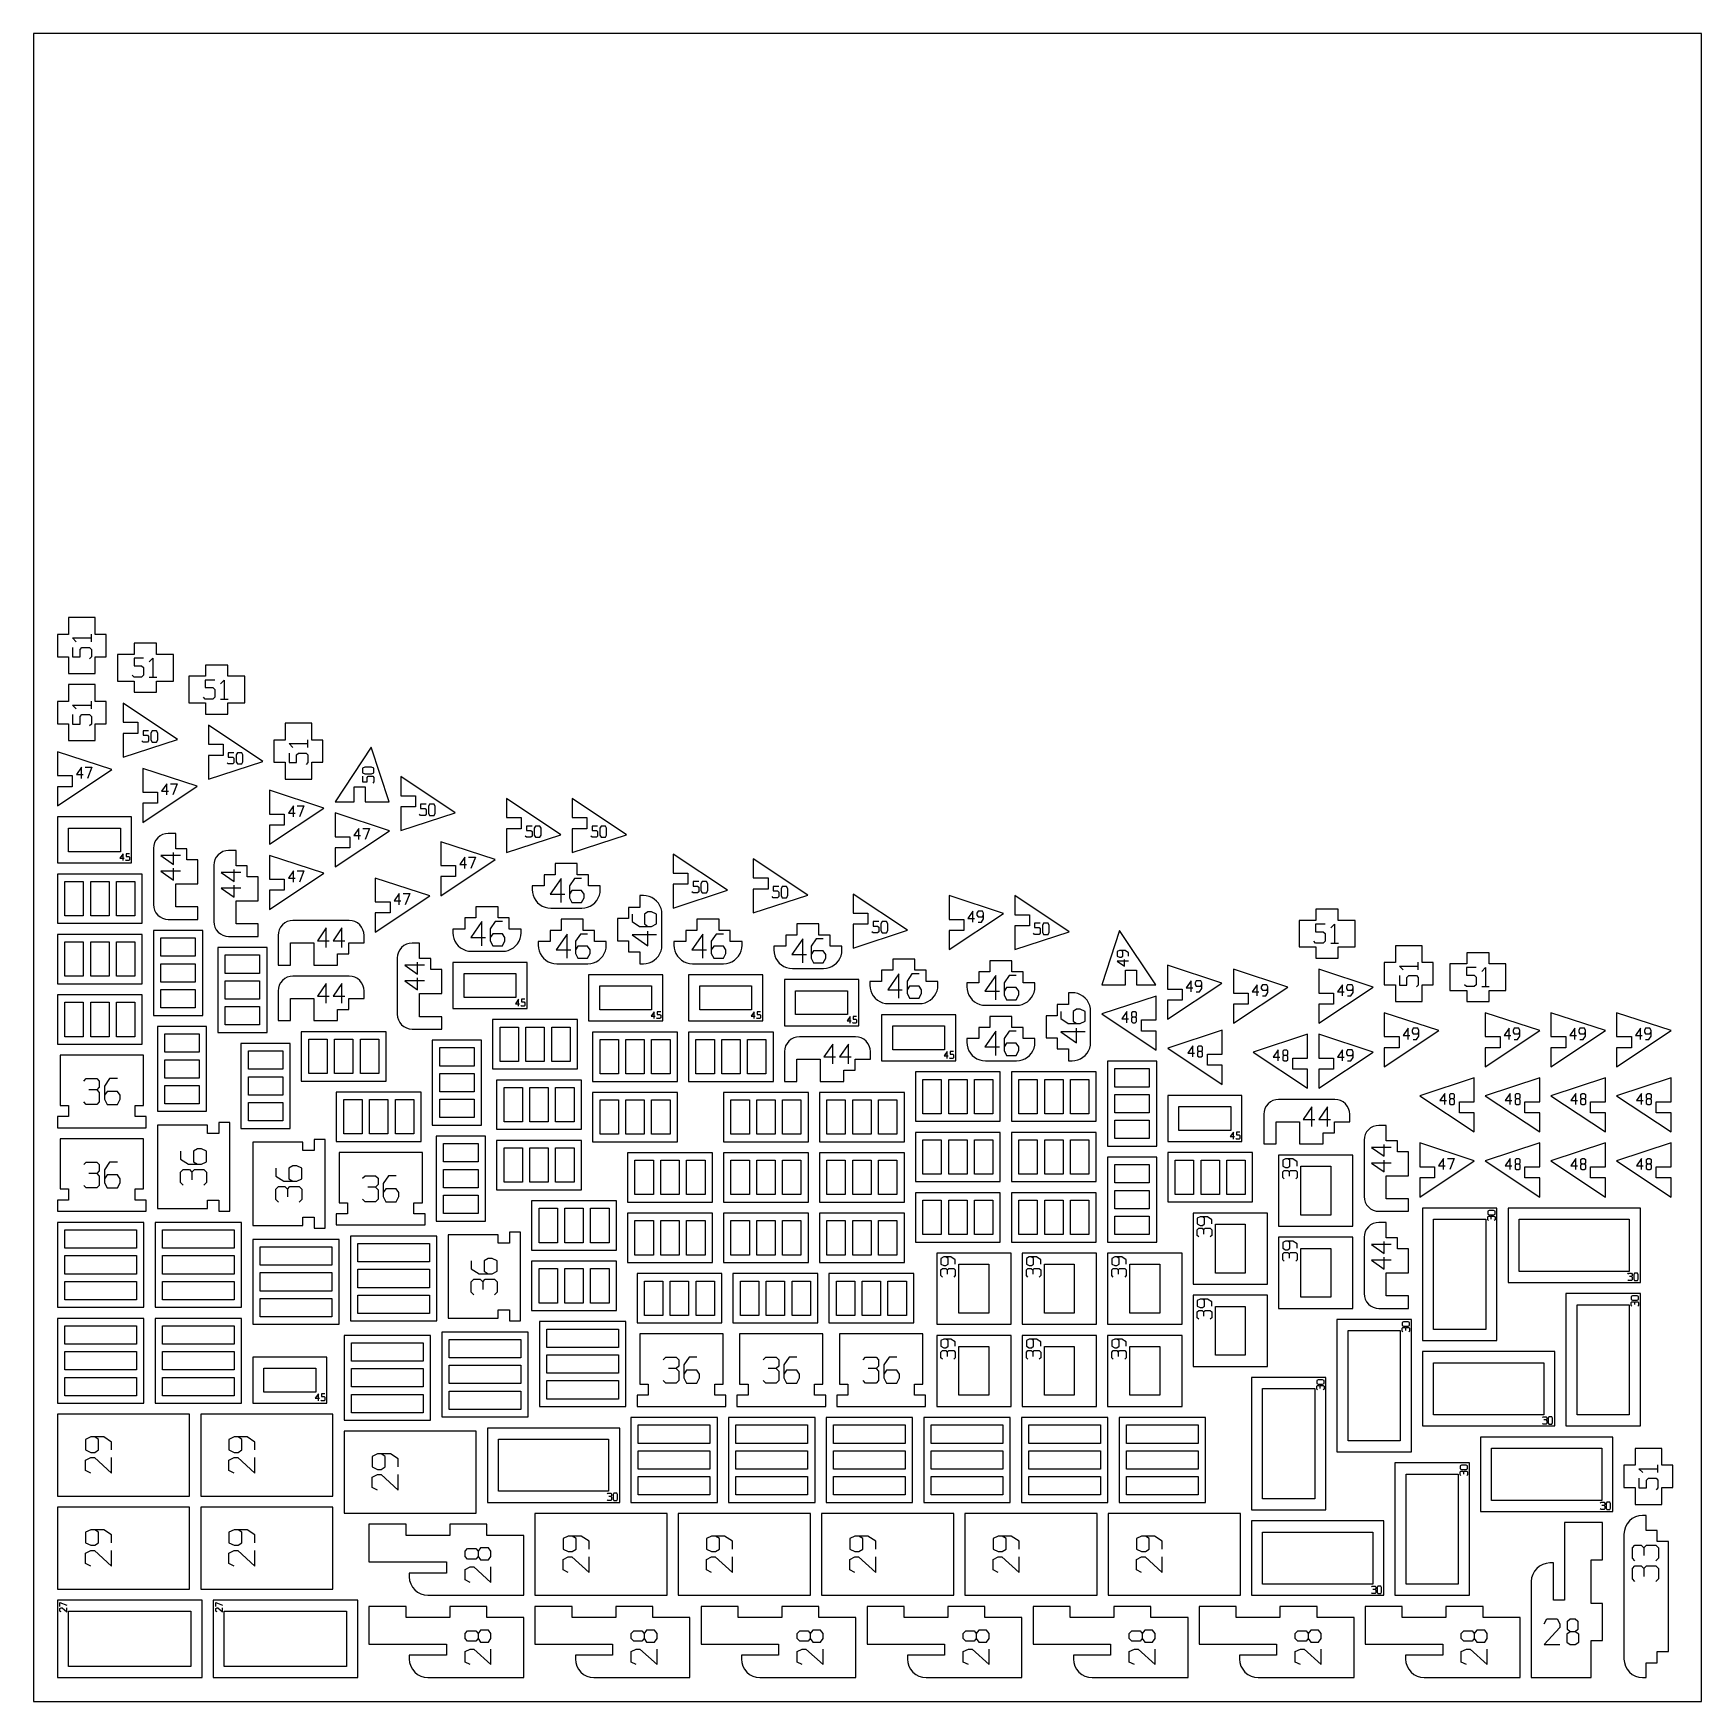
# Model space of a CAD drawing. Header units: millimetres. Extents: x 0 to 450, y 0 to 450.
import ezdxf

# ---------------------------------------------------------------- set-up
doc = ezdxf.new("R2010")
doc.units = ezdxf.units.MM
for name, color, linetype in [('CUT', 1, 'Continuous'), ('ENGRAVE', 5, 'Continuous'), ('SHEET', 8, 'Continuous')]:
    doc.layers.add(name, color=color, linetype=linetype)

msp = doc.modelspace()

# ---------------------------------------------------------------- linework, layer by layer
at = {"layer": 'CUT'}
for p, q in [((9.5, 292.41), (9.5, 287.87)), ((16.67, 292.41), (9.5, 292.41)), ((16.67, 287.87), (16.67, 292.41)), ((6.5, 287.87), (6.5, 281.86)), ((9.5, 287.87), (6.5, 287.87)), ((19.67, 287.87), (16.67, 287.87)), ((19.67, 281.86), (19.67, 287.87)), ((33.22, 285.48), (27.22, 285.48)), ((27.22, 285.48), (27.22, 282.48)), ((33.22, 282.48), (33.22, 285.48)), ((6.5, 281.86), (9.5, 281.86)), ((9.5, 281.86), (9.5, 277.32)), ((16.67, 277.32), (16.67, 281.86)), ((16.67, 281.86), (19.67, 281.86)), ((27.22, 282.48), (22.67, 282.48)), ((22.67, 282.48), (22.67, 275.3)), ((37.77, 282.48), (33.22, 282.48)), ((37.77, 275.3), (37.77, 282.48)), ((52.45, 279.57), (46.45, 279.57)), ((46.45, 279.57), (46.45, 276.57)), ((52.45, 276.57), (52.45, 279.57)), ((9.5, 277.32), (16.67, 277.32)), ((22.67, 275.3), (27.22, 275.3)), ((27.22, 275.3), (27.22, 272.3)), ((33.22, 275.3), (37.77, 275.3)), ((33.22, 272.3), (33.22, 275.3)), ((46.45, 276.57), (41.9, 276.57)), ((41.9, 276.57), (41.9, 269.39)), ((57, 276.57), (52.45, 276.57)), ((57, 269.39), (57, 276.57)), ((9.5, 274.32), (9.5, 269.77)), ((16.67, 274.32), (9.5, 274.32)), ((16.67, 269.77), (16.67, 274.32)), ((27.22, 272.3), (33.22, 272.3)), ((6.5, 269.77), (6.5, 263.77)), ((9.5, 269.77), (6.5, 269.77)), ((19.67, 269.77), (16.67, 269.77)), ((19.67, 263.77), (19.67, 269.77)), ((24.2, 269.3), (24.2, 264.16)), ((38.9, 259.55), (24.2, 269.3)), ((41.9, 269.39), (46.45, 269.39)), ((46.45, 269.39), (46.45, 266.39)), ((46.45, 266.39), (52.45, 266.39)), ((52.45, 269.39), (57, 269.39)), ((52.45, 266.39), (52.45, 269.39)), ((6.5, 263.77), (9.5, 263.77)), ((9.5, 263.77), (9.5, 259.22)), ((16.67, 259.22), (16.67, 263.77)), ((16.67, 263.77), (19.67, 263.77)), ((24.2, 264.16), (28.2, 264.16)), ((24.2, 261.16), (24.2, 254.74)), ((28.2, 261.16), (24.2, 261.16)), ((28.2, 264.16), (28.2, 261.16)), ((47.2, 263.39), (47.2, 258.25)), ((61.9, 253.63), (47.2, 263.39)), ((67.91, 263.93), (67.91, 259.38)), ((75.08, 263.93), (67.91, 263.93)), ((75.08, 259.38), (75.08, 263.93)), ((9.5, 259.22), (16.67, 259.22)), ((24.2, 254.74), (38.9, 259.55)), ((47.2, 258.25), (51.21, 258.25)), ((51.21, 258.25), (51.21, 255.25)), ((64.9, 259.38), (64.9, 253.38)), ((67.91, 259.38), (64.9, 259.38)), ((78.08, 259.38), (75.08, 259.38)), ((78.08, 253.38), (78.08, 259.38)), ((91.13, 257.42), (81.38, 242.72)), ((95.94, 242.72), (91.13, 257.42)), ((21.2, 251.41), (6.5, 256.22)), ((6.5, 256.22), (6.5, 249.8)), ((47.2, 255.25), (47.2, 248.83)), ((51.21, 255.25), (47.2, 255.25)), ((47.2, 248.83), (61.9, 253.63)), ((64.9, 253.38), (67.91, 253.38)), ((67.91, 253.38), (67.91, 248.83)), ((75.08, 248.83), (75.08, 253.38)), ((75.08, 253.38), (78.08, 253.38)), ((6.5, 241.66), (21.2, 251.41)), ((6.5, 249.8), (10.5, 249.8)), ((10.5, 249.8), (10.5, 246.8)), ((44.2, 246.93), (29.5, 251.74)), ((29.5, 251.74), (29.5, 245.32)), ((67.91, 248.83), (75.08, 248.83)), ((99.08, 249.52), (99.08, 244.37)), ((113.78, 239.76), (99.08, 249.52)), ((6.5, 246.8), (6.5, 241.66)), ((10.5, 246.8), (6.5, 246.8)), ((29.5, 237.18), (44.2, 246.93)), ((29.5, 245.32), (33.5, 245.32)), ((33.5, 245.32), (33.5, 242.32)), ((78.38, 241.02), (63.68, 245.83)), ((63.68, 245.83), (63.68, 239.41)), ((86.52, 246.72), (89.52, 246.72)), ((86.52, 242.72), (86.52, 246.72)), ((89.52, 246.72), (89.52, 242.72)), ((99.08, 244.37), (103.08, 244.37)), ((103.08, 244.37), (103.08, 241.37)), ((127.61, 243.61), (127.61, 238.47)), ((142.31, 233.85), (127.61, 243.61)), ((145.31, 243.61), (145.31, 238.47)), ((160.01, 233.85), (145.31, 243.61)), ((6.5, 238.66), (6.5, 226.23)), ((26.5, 238.66), (6.5, 238.66)), ((26.5, 226.23), (26.5, 238.66)), ((29.5, 242.32), (29.5, 237.18)), ((33.5, 242.32), (29.5, 242.32)), ((63.68, 231.27), (78.38, 241.02)), ((63.68, 239.41), (67.68, 239.41)), ((67.68, 239.41), (67.68, 236.41)), ((81.38, 242.72), (86.52, 242.72)), ((96.08, 234.91), (81.38, 239.72)), ((81.38, 239.72), (81.38, 233.3)), ((89.52, 242.72), (95.94, 242.72)), ((99.08, 241.37), (99.08, 234.95)), ((103.08, 241.37), (99.08, 241.37)), ((99.08, 234.95), (113.78, 239.76)), ((9.5, 229.23), (9.5, 235.65)), ((9.5, 235.65), (23.5, 235.65)), ((23.5, 235.65), (23.5, 229.23)), ((35.61, 234.1), (34.86, 233.87)), ((36.39, 234.18), (35.61, 234.1)), ((38.39, 234.18), (36.39, 234.18)), ((38.39, 230.04), (38.39, 234.18)), ((63.68, 236.41), (63.68, 231.27)), ((67.68, 236.41), (63.68, 236.41)), ((81.38, 225.16), (96.08, 234.91)), ((127.61, 238.47), (131.61, 238.47)), ((127.61, 235.47), (127.61, 229.05)), ((131.61, 235.47), (127.61, 235.47)), ((131.61, 238.47), (131.61, 235.47)), ((145.31, 238.47), (149.31, 238.47)), ((145.31, 235.47), (145.31, 229.05)), ((149.31, 235.47), (145.31, 235.47)), ((149.31, 238.47), (149.31, 235.47)), ((32.46, 230.96), (32.39, 230.18)), ((32.39, 230.18), (32.39, 215)), ((32.69, 231.71), (32.46, 230.96)), ((33.06, 232.4), (32.69, 231.71)), ((33.56, 233), (33.06, 232.4)), ((34.16, 233.5), (33.56, 233)), ((34.86, 233.87), (34.16, 233.5)), ((41.39, 230.04), (38.39, 230.04)), ((41.39, 227.04), (41.39, 230.04)), ((51.9, 229.51), (51.15, 229.28)), ((52.68, 229.59), (51.9, 229.51)), ((54.68, 229.59), (52.68, 229.59)), ((54.68, 225.45), (54.68, 229.59)), ((81.38, 233.3), (85.38, 233.3)), ((81.38, 230.3), (81.38, 225.16)), ((85.38, 230.3), (81.38, 230.3)), ((85.38, 233.3), (85.38, 230.3)), ((124.61, 227.15), (109.91, 231.95)), ((109.91, 231.95), (109.91, 225.53)), ((127.61, 229.05), (142.31, 233.85)), ((145.31, 229.05), (160.01, 233.85)), ((6.5, 226.23), (26.5, 226.23)), ((23.5, 229.23), (9.5, 229.23)), ((44.39, 227.04), (41.39, 227.04)), ((44.39, 220.61), (44.39, 227.04)), ((48.75, 226.37), (48.67, 225.59)), ((48.67, 225.59), (48.67, 210.41)), ((48.98, 227.12), (48.75, 226.37)), ((49.35, 227.81), (48.98, 227.12)), ((49.85, 228.42), (49.35, 227.81)), ((50.45, 228.91), (49.85, 228.42)), ((51.15, 229.28), (50.45, 228.91)), ((57.68, 225.45), (54.68, 225.45)), ((57.68, 222.45), (57.68, 225.45)), ((78.38, 223.46), (63.68, 228.27)), ((63.68, 228.27), (63.68, 221.85)), ((109.91, 217.39), (124.61, 227.15)), ((109.91, 225.53), (113.91, 225.53)), ((113.91, 225.53), (113.91, 222.53)), ((140.75, 226.05), (140.75, 223.05)), ((146.72, 226.05), (140.75, 226.05)), ((146.72, 223.05), (146.72, 226.05)), ((172.56, 228.61), (172.56, 223.46)), ((187.26, 218.85), (172.56, 228.61)), ((194.17, 227.32), (194.17, 222.18)), ((208.87, 217.56), (194.17, 227.32)), ((29.39, 223.23), (6.5, 223.23)), ((6.5, 223.23), (6.5, 209.94)), ((8.5, 221.23), (13.46, 221.23)), ((8.5, 211.94), (8.5, 221.23)), ((13.46, 221.23), (13.46, 211.94)), ((15.46, 221.23), (20.42, 221.23)), ((15.46, 211.94), (15.46, 221.23)), ((20.42, 221.23), (20.42, 211.94)), ((22.42, 221.23), (27.39, 221.23)), ((22.42, 211.94), (22.42, 221.23)), ((27.39, 221.23), (27.39, 211.94)), ((29.39, 209.94), (29.39, 223.23)), ((38.39, 220.61), (44.39, 220.61)), ((38.39, 214.35), (38.39, 220.61)), ((60.68, 222.45), (57.68, 222.45)), ((60.68, 216.02), (60.68, 222.45)), ((63.68, 213.7), (78.38, 223.46)), ((63.68, 221.85), (67.68, 221.85)), ((67.68, 221.85), (67.68, 218.85)), ((106.91, 217.35), (92.21, 222.16)), ((92.21, 222.16), (92.21, 215.74)), ((109.91, 222.53), (109.91, 217.39)), ((113.91, 222.53), (109.91, 222.53)), ((137.75, 223.05), (137.75, 220.05)), ((140.75, 223.05), (137.75, 223.05)), ((149.72, 223.05), (146.72, 223.05)), ((149.72, 220.05), (149.72, 223.05)), ((172.56, 223.46), (176.56, 223.46)), ((176.56, 223.46), (176.56, 220.46)), ((194.17, 222.18), (198.17, 222.18)), ((198.17, 222.18), (198.17, 219.18)), ((54.68, 216.02), (60.68, 216.02)), ((54.68, 209.76), (54.68, 216.02)), ((63.68, 218.85), (63.68, 213.7)), ((67.68, 218.85), (63.68, 218.85)), ((92.21, 207.59), (106.91, 217.35)), ((134.55, 220.05), (134.55, 219.05)), ((137.75, 220.05), (134.55, 220.05)), ((134.55, 219.05), (134.61, 218.26)), ((134.61, 218.26), (134.8, 217.5)), ((134.8, 217.5), (135.1, 216.78)), ((135.1, 216.78), (135.51, 216.11)), ((135.51, 216.11), (136.02, 215.51)), ((152.93, 220.05), (149.72, 220.05)), ((151.47, 215.51), (151.98, 216.11)), ((151.98, 216.11), (152.39, 216.78)), ((152.39, 216.78), (152.69, 217.5)), ((152.69, 217.5), (152.87, 218.26)), ((152.87, 218.26), (152.93, 219.05)), ((152.93, 219.05), (152.93, 220.05)), ((164.56, 217.43), (163.56, 217.43)), ((163.56, 217.43), (163.56, 214.21)), ((165.34, 217.36), (164.56, 217.43)), ((166.1, 217.18), (165.34, 217.36)), ((166.83, 216.88), (166.1, 217.18)), ((167.5, 216.47), (166.83, 216.88)), ((168.09, 215.96), (167.5, 216.47)), ((172.56, 220.46), (172.56, 214.05)), ((176.56, 220.46), (172.56, 220.46)), ((172.56, 214.05), (187.26, 218.85)), ((194.17, 219.18), (194.17, 212.76)), ((198.17, 219.18), (194.17, 219.18)), ((194.17, 212.76), (208.87, 217.56)), ((221.12, 217.84), (221.12, 212.7)), ((235.82, 208.08), (221.12, 217.84)), ((247, 217.41), (247, 210.99)), ((261.7, 212.61), (247, 217.41)), ((264.7, 217.41), (264.7, 212.27)), ((279.4, 207.66), (264.7, 217.41)), ((13.46, 211.94), (8.5, 211.94)), ((20.42, 211.94), (15.46, 211.94)), ((27.39, 211.94), (22.42, 211.94)), ((32.39, 215), (32.46, 214.22)), ((32.46, 214.22), (32.69, 213.47)), ((32.69, 213.47), (33.06, 212.77)), ((33.06, 212.77), (33.56, 212.17)), ((33.56, 212.17), (34.16, 211.67)), ((34.16, 211.67), (34.86, 211.3)), ((44.39, 214.35), (38.39, 214.35)), ((44.39, 211), (44.39, 214.35)), ((92.21, 215.74), (96.21, 215.74)), ((92.21, 212.74), (92.21, 207.59)), ((96.21, 212.74), (92.21, 212.74)), ((96.21, 215.74), (96.21, 212.74)), ((119.37, 214.39), (119.37, 211.39)), ((125.34, 214.39), (119.37, 214.39)), ((125.34, 211.39), (125.34, 214.39)), ((136.02, 215.51), (136.61, 215)), ((136.61, 215), (137.28, 214.59)), ((137.28, 214.59), (138.01, 214.29)), ((138.01, 214.29), (138.77, 214.11)), ((138.77, 214.11), (139.55, 214.05)), ((139.55, 214.05), (147.93, 214.05)), ((147.93, 214.05), (148.71, 214.11)), ((148.71, 214.11), (149.48, 214.29)), ((149.48, 214.29), (150.2, 214.59)), ((150.2, 214.59), (150.87, 215)), ((150.87, 215), (151.47, 215.51)), ((163.56, 214.21), (160.56, 214.21)), ((160.56, 214.21), (160.56, 211.21)), ((168.6, 215.36), (168.09, 215.96)), ((169.01, 214.69), (168.6, 215.36)), ((169.31, 213.97), (169.01, 214.69)), ((169.5, 213.21), (169.31, 213.97)), ((169.56, 212.42), (169.5, 213.21)), ((169.56, 204.04), (169.56, 212.42)), ((221.12, 212.7), (225.12, 212.7)), ((225.12, 212.7), (225.12, 209.7)), ((247, 202.85), (261.7, 212.61)), ((264.7, 212.27), (268.7, 212.27)), ((268.7, 212.27), (268.7, 209.27)), ((351.95, 213.74), (345.95, 213.74)), ((345.95, 213.74), (345.95, 210.73)), ((351.95, 210.73), (351.95, 213.74)), ((6.5, 209.94), (29.39, 209.94)), ((32.39, 208), (32.39, 185.11)), ((45.67, 208), (32.39, 208)), ((34.86, 211.3), (35.61, 211.07)), ((35.61, 211.07), (36.39, 211)), ((36.39, 211), (44.39, 211)), ((45.67, 185.11), (45.67, 208)), ((48.67, 210.41), (48.75, 209.63)), ((48.75, 209.63), (48.98, 208.88)), ((48.98, 208.88), (49.35, 208.19)), ((49.35, 208.19), (49.85, 207.58)), ((49.85, 207.58), (50.45, 207.08)), ((50.45, 207.08), (51.15, 206.71)), ((60.68, 209.76), (54.68, 209.76)), ((60.68, 206.41), (60.68, 209.76)), ((66.11, 207.48), (66.03, 206.7)), ((66.33, 208.23), (66.11, 207.48)), ((66.7, 208.92), (66.33, 208.23)), ((67.2, 209.53), (66.7, 208.92)), ((67.81, 210.03), (67.2, 209.53)), ((68.5, 210.4), (67.81, 210.03)), ((69.25, 210.62), (68.5, 210.4)), ((70.03, 210.7), (69.25, 210.62)), ((85.21, 210.7), (70.03, 210.7)), ((85.99, 210.62), (85.21, 210.7)), ((86.74, 210.4), (85.99, 210.62)), ((87.43, 210.03), (86.74, 210.4)), ((88.04, 209.53), (87.43, 210.03)), ((88.53, 208.92), (88.04, 209.53)), ((88.9, 208.23), (88.53, 208.92)), ((89.13, 207.48), (88.9, 208.23)), ((89.21, 206.7), (89.13, 207.48)), ((113.17, 208.39), (113.17, 207.39)), ((116.37, 208.39), (113.17, 208.39)), ((113.17, 207.39), (113.23, 206.61)), ((116.37, 211.39), (116.37, 208.39)), ((119.37, 211.39), (116.37, 211.39)), ((128.34, 211.39), (125.34, 211.39)), ((128.34, 208.39), (128.34, 211.39)), ((131.55, 208.39), (128.34, 208.39)), ((131.49, 206.61), (131.55, 207.39)), ((131.55, 207.39), (131.55, 208.39)), ((139.37, 208.05), (139.37, 205.04)), ((142.37, 208.05), (139.37, 208.05)), ((142.37, 211.05), (142.37, 208.05)), ((148.34, 211.05), (142.37, 211.05)), ((148.34, 208.05), (148.34, 211.05)), ((151.34, 208.05), (148.34, 208.05)), ((151.34, 205.04), (151.34, 208.05)), ((160.56, 211.21), (157.55, 211.21)), ((157.55, 211.21), (157.55, 205.24)), ((175.98, 208.05), (175.98, 205.04)), ((178.98, 208.05), (175.98, 208.05)), ((178.98, 211.05), (178.98, 208.05)), ((184.95, 211.05), (178.98, 211.05)), ((184.95, 208.05), (184.95, 211.05)), ((187.95, 208.05), (184.95, 208.05)), ((187.95, 205.04), (187.95, 208.05)), ((205.94, 209.76), (205.94, 206.76)), ((211.9, 209.76), (205.94, 209.76)), ((211.9, 206.76), (211.9, 209.76)), ((221.12, 209.7), (221.12, 203.28)), ((225.12, 209.7), (221.12, 209.7)), ((221.12, 203.28), (235.82, 208.08)), ((247, 210.99), (251, 210.99)), ((247, 207.99), (247, 202.85)), ((251, 207.99), (247, 207.99)), ((251, 210.99), (251, 207.99)), ((264.7, 209.27), (264.7, 202.85)), ((268.7, 209.27), (264.7, 209.27)), ((264.7, 202.85), (279.4, 207.66)), ((292.99, 208.01), (288.18, 193.31)), ((302.75, 193.31), (292.99, 208.01)), ((345.95, 210.73), (341.4, 210.73)), ((341.4, 210.73), (341.4, 203.56)), ((356.5, 210.73), (351.95, 210.73)), ((356.5, 203.56), (356.5, 210.73)), ((29.39, 206.94), (6.5, 206.94)), ((6.5, 206.94), (6.5, 193.65)), ((8.5, 204.94), (13.46, 204.94)), ((8.5, 195.65), (8.5, 204.94)), ((13.46, 204.94), (13.46, 195.65)), ((15.46, 204.94), (20.42, 204.94)), ((15.46, 195.65), (15.46, 204.94)), ((20.42, 204.94), (20.42, 195.65)), ((22.42, 204.94), (27.39, 204.94)), ((22.42, 195.65), (22.42, 204.94)), ((27.39, 204.94), (27.39, 195.65)), ((29.39, 193.65), (29.39, 206.94)), ((34.39, 201.04), (34.39, 206)), ((34.39, 206), (43.67, 206)), ((43.67, 206), (43.67, 201.04)), ((49.74, 203.41), (49.74, 180.52)), ((63.03, 203.41), (49.74, 203.41)), ((51.15, 206.71), (51.9, 206.49)), ((51.9, 206.49), (52.68, 206.41)), ((52.68, 206.41), (60.68, 206.41)), ((63.03, 180.52), (63.03, 203.41)), ((66.03, 206.7), (66.03, 198.7)), ((69.38, 198.7), (69.38, 204.7)), ((69.38, 204.7), (75.64, 204.7)), ((75.64, 204.7), (75.64, 198.7)), ((85.07, 201.7), (85.07, 204.7)), ((85.07, 204.7), (89.21, 204.7)), ((89.21, 204.7), (89.21, 206.7)), ((98.84, 202.82), (98.47, 202.12)), ((99.34, 203.42), (98.84, 202.82)), ((99.94, 203.92), (99.34, 203.42)), ((100.64, 204.29), (99.94, 203.92)), ((101.39, 204.52), (100.64, 204.29)), ((102.17, 204.59), (101.39, 204.52)), ((104.17, 204.59), (102.17, 204.59)), ((104.17, 200.46), (104.17, 204.59)), ((113.23, 206.61), (113.41, 205.84)), ((113.41, 205.84), (113.71, 205.12)), ((113.71, 205.12), (114.12, 204.45)), ((114.12, 204.45), (114.63, 203.85)), ((114.63, 203.85), (115.23, 203.34)), ((115.23, 203.34), (115.9, 202.93)), ((115.9, 202.93), (116.62, 202.63)), ((116.62, 202.63), (117.39, 202.45)), ((127.33, 202.45), (128.1, 202.63)), ((128.1, 202.63), (128.82, 202.93)), ((128.82, 202.93), (129.49, 203.34)), ((129.49, 203.34), (130.09, 203.85)), ((130.09, 203.85), (130.6, 204.45)), ((130.6, 204.45), (131.01, 205.12)), ((131.01, 205.12), (131.31, 205.84)), ((131.31, 205.84), (131.49, 206.61)), ((136.17, 205.04), (136.17, 204.04)), ((139.37, 205.04), (136.17, 205.04)), ((136.17, 204.04), (136.23, 203.26)), ((136.23, 203.26), (136.42, 202.5)), ((154.55, 205.04), (151.34, 205.04)), ((154.31, 202.5), (154.49, 203.26)), ((154.49, 203.26), (154.55, 204.04)), ((154.55, 204.04), (154.55, 205.04)), ((157.55, 205.24), (160.56, 205.24)), ((160.56, 205.24), (160.56, 202.24)), ((169.31, 202.5), (169.5, 203.26)), ((169.5, 203.26), (169.56, 204.04)), ((172.78, 205.04), (172.78, 204.04)), ((175.98, 205.04), (172.78, 205.04)), ((172.78, 204.04), (172.85, 203.26)), ((172.85, 203.26), (173.03, 202.5)), ((191.17, 205.04), (187.95, 205.04)), ((190.92, 202.5), (191.1, 203.26)), ((191.1, 203.26), (191.17, 204.04)), ((191.17, 204.04), (191.17, 205.04)), ((199.73, 203.76), (199.73, 202.76)), ((202.93, 203.76), (199.73, 203.76)), ((199.73, 202.76), (199.8, 201.98)), ((202.93, 206.76), (202.93, 203.76)), ((205.94, 206.76), (202.93, 206.76)), ((214.9, 206.76), (211.9, 206.76)), ((214.9, 203.76), (214.9, 206.76)), ((218.12, 203.76), (214.9, 203.76)), ((218.05, 201.98), (218.12, 202.76)), ((218.12, 202.76), (218.12, 203.76)), ((341.4, 203.56), (345.95, 203.56)), ((345.95, 203.56), (345.95, 200.56)), ((351.95, 203.56), (356.5, 203.56)), ((351.95, 200.56), (351.95, 203.56)), ((367.41, 203.91), (367.41, 199.36)), ((374.58, 203.91), (367.41, 203.91)), ((374.58, 199.36), (374.58, 203.91)), ((43.67, 201.04), (34.39, 201.04)), ((34.39, 194.07), (34.39, 199.03)), ((34.39, 199.03), (43.67, 199.03)), ((43.67, 199.03), (43.67, 194.07)), ((51.74, 196.45), (51.74, 201.41)), ((51.74, 201.41), (61.03, 201.41)), ((61.03, 201.41), (61.03, 196.45)), ((66.03, 198.7), (69.38, 198.7)), ((75.64, 198.7), (82.07, 198.7)), ((82.07, 198.7), (82.07, 201.7)), ((82.07, 201.7), (85.07, 201.7)), ((98.24, 201.37), (98.17, 200.59)), ((98.17, 200.59), (98.17, 185.41)), ((98.47, 202.12), (98.24, 201.37)), ((107.17, 200.46), (104.17, 200.46)), ((107.17, 197.46), (107.17, 200.46)), ((113.17, 199.39), (113.17, 186.96)), ((133.17, 199.39), (113.17, 199.39)), ((117.39, 202.45), (118.17, 202.39)), ((118.17, 202.39), (126.55, 202.39)), ((126.55, 202.39), (127.33, 202.45)), ((133.17, 186.96), (133.17, 199.39)), ((136.42, 202.5), (136.72, 201.77)), ((136.72, 201.77), (137.13, 201.1)), ((137.13, 201.1), (137.64, 200.51)), ((137.64, 200.51), (138.23, 200)), ((138.23, 200), (138.9, 199.59)), ((138.9, 199.59), (139.63, 199.29)), ((139.63, 199.29), (140.39, 199.1)), ((140.39, 199.1), (141.17, 199.04)), ((141.17, 199.04), (149.55, 199.04)), ((149.55, 199.04), (150.34, 199.1)), ((150.34, 199.1), (151.1, 199.29)), ((151.1, 199.29), (151.82, 199.59)), ((151.82, 199.59), (152.49, 200)), ((152.49, 200), (153.09, 200.51)), ((153.09, 200.51), (153.6, 201.1)), ((153.6, 201.1), (154.01, 201.77)), ((154.01, 201.77), (154.31, 202.5)), ((160.56, 202.24), (163.56, 202.24)), ((163.56, 202.24), (163.56, 199.04)), ((163.56, 199.04), (164.56, 199.04)), ((164.56, 199.04), (165.34, 199.11)), ((165.34, 199.11), (166.1, 199.29)), ((166.1, 199.29), (166.83, 199.59)), ((166.83, 199.59), (167.5, 200)), ((167.5, 200), (168.09, 200.51)), ((168.09, 200.51), (168.6, 201.1)), ((168.6, 201.1), (169.01, 201.77)), ((169.01, 201.77), (169.31, 202.5)), ((173.03, 202.5), (173.33, 201.77)), ((173.33, 201.77), (173.74, 201.1)), ((173.74, 201.1), (174.25, 200.51)), ((174.25, 200.51), (174.85, 200)), ((174.85, 200), (175.51, 199.59)), ((175.51, 199.59), (176.24, 199.29)), ((176.24, 199.29), (177, 199.1)), ((177, 199.1), (177.78, 199.04)), ((177.78, 199.04), (186.16, 199.04)), ((186.16, 199.04), (186.95, 199.1)), ((186.95, 199.1), (187.71, 199.29)), ((187.71, 199.29), (188.44, 199.59)), ((188.44, 199.59), (189.1, 200)), ((189.1, 200), (189.7, 200.51)), ((189.7, 200.51), (190.21, 201.1)), ((190.21, 201.1), (190.62, 201.77)), ((190.62, 201.77), (190.92, 202.5)), ((199.8, 201.98), (199.98, 201.21)), ((199.98, 201.21), (200.28, 200.49)), ((200.28, 200.49), (200.69, 199.82)), ((200.69, 199.82), (201.2, 199.22)), ((201.2, 199.22), (201.8, 198.71)), ((201.8, 198.71), (202.46, 198.3)), ((202.46, 198.3), (203.19, 198)), ((203.19, 198), (203.95, 197.82)), ((213.9, 197.82), (214.66, 198)), ((214.66, 198), (215.39, 198.3)), ((215.39, 198.3), (216.05, 198.71)), ((216.05, 198.71), (216.65, 199.22)), ((216.65, 199.22), (217.16, 199.82)), ((217.16, 199.82), (217.57, 200.49)), ((217.57, 200.49), (217.87, 201.21)), ((217.87, 201.21), (218.05, 201.98)), ((231.82, 200.28), (231.82, 197.28)), ((237.79, 200.28), (231.82, 200.28)), ((237.79, 197.28), (237.79, 200.28)), ((258, 199.85), (258, 196.85)), ((263.97, 199.85), (258, 199.85)), ((263.97, 196.85), (263.97, 199.85)), ((305.88, 198.64), (305.88, 192.22)), ((320.58, 193.83), (305.88, 198.64)), ((345.95, 200.56), (351.95, 200.56)), ((364.41, 199.36), (364.41, 193.36)), ((367.41, 199.36), (364.41, 199.36)), ((377.58, 199.36), (374.58, 199.36)), ((377.58, 193.36), (377.58, 199.36)), ((386.66, 198.99), (382.11, 198.99)), ((382.11, 198.99), (382.11, 191.81)), ((392.66, 201.99), (386.66, 201.99)), ((386.66, 201.99), (386.66, 198.99)), ((392.66, 198.99), (392.66, 201.99)), ((397.2, 198.99), (392.66, 198.99)), ((397.2, 191.81), (397.2, 198.99)), ((6.5, 193.65), (29.39, 193.65)), ((13.46, 195.65), (8.5, 195.65)), ((20.42, 195.65), (15.46, 195.65)), ((27.39, 195.65), (22.42, 195.65)), ((43.67, 194.07), (34.39, 194.07)), ((61.03, 196.45), (51.74, 196.45)), ((51.74, 189.49), (51.74, 194.45)), ((51.74, 194.45), (61.03, 194.45)), ((61.03, 194.45), (61.03, 189.49)), ((66.7, 193.92), (66.33, 193.23)), ((67.2, 194.53), (66.7, 193.92)), ((67.81, 195.03), (67.2, 194.53)), ((68.5, 195.39), (67.81, 195.03)), ((69.25, 195.62), (68.5, 195.39)), ((70.03, 195.7), (69.25, 195.62)), ((85.21, 195.7), (70.03, 195.7)), ((85.99, 195.62), (85.21, 195.7)), ((86.74, 195.39), (85.99, 195.62)), ((87.43, 195.03), (86.74, 195.39)), ((88.04, 194.53), (87.43, 195.03)), ((88.53, 193.92), (88.04, 194.53)), ((88.9, 193.23), (88.53, 193.92)), ((110.17, 197.46), (107.17, 197.46)), ((110.17, 191.03), (110.17, 197.46)), ((116.17, 189.96), (116.17, 196.39)), ((116.17, 196.39), (130.17, 196.39)), ((130.17, 196.39), (130.17, 189.96)), ((149.78, 196.04), (149.78, 183.61)), ((169.78, 196.04), (149.78, 196.04)), ((169.78, 183.61), (169.78, 196.04)), ((176.73, 196.04), (176.73, 183.61)), ((196.73, 196.04), (176.73, 196.04)), ((196.73, 183.61), (196.73, 196.04)), ((202.62, 194.76), (202.62, 182.33)), ((222.62, 194.76), (202.62, 194.76)), ((203.95, 197.82), (204.74, 197.76)), ((204.74, 197.76), (213.12, 197.76)), ((213.12, 197.76), (213.9, 197.82)), ((222.62, 182.33), (222.62, 194.76)), ((225.62, 194.28), (225.62, 193.28)), ((228.82, 194.28), (225.62, 194.28)), ((228.82, 197.28), (228.82, 194.28)), ((231.82, 197.28), (228.82, 197.28)), ((240.79, 197.28), (237.79, 197.28)), ((240.79, 194.28), (240.79, 197.28)), ((244, 194.28), (240.79, 194.28)), ((244, 193.28), (244, 194.28)), ((251.8, 193.85), (251.8, 192.85)), ((255, 193.85), (251.8, 193.85)), ((255, 196.85), (255, 193.85)), ((258, 196.85), (255, 196.85)), ((266.97, 196.85), (263.97, 196.85)), ((266.97, 193.85), (266.97, 196.85)), ((270.18, 193.85), (266.97, 193.85)), ((270.18, 192.85), (270.18, 193.85)), ((294.6, 197.31), (297.6, 197.31)), ((294.6, 193.31), (294.6, 197.31)), ((297.6, 197.31), (297.6, 193.31)), ((305.88, 184.08), (320.58, 193.83)), ((323.7, 197.56), (323.7, 191.14)), ((338.4, 192.76), (323.7, 197.56)), ((346.71, 197.56), (346.71, 191.14)), ((361.41, 192.75), (346.71, 197.56)), ((6.5, 190.65), (6.5, 177.36)), ((29.39, 190.65), (6.5, 190.65)), ((29.39, 177.36), (29.39, 190.65)), ((34.39, 187.11), (34.39, 192.07)), ((34.39, 192.07), (43.67, 192.07)), ((43.67, 192.07), (43.67, 187.11)), ((61.03, 189.49), (51.74, 189.49)), ((66.11, 192.48), (66.03, 191.7)), ((66.03, 191.7), (66.03, 183.7)), ((66.33, 193.23), (66.11, 192.48)), ((69.38, 183.7), (69.38, 189.7)), ((69.38, 189.7), (75.64, 189.7)), ((75.64, 189.7), (75.64, 183.7)), ((85.07, 186.7), (85.07, 189.7)), ((85.07, 189.7), (89.21, 189.7)), ((89.13, 192.48), (88.9, 193.23)), ((89.21, 191.7), (89.13, 192.48)), ((89.21, 189.7), (89.21, 191.7)), ((104.17, 191.03), (110.17, 191.03)), ((104.17, 184.76), (104.17, 191.03)), ((130.17, 189.96), (116.17, 189.96)), ((152.78, 186.61), (152.78, 193.04)), ((152.78, 193.04), (166.78, 193.04)), ((166.78, 193.04), (166.78, 186.61)), ((179.73, 186.61), (179.73, 193.04)), ((179.73, 193.04), (193.73, 193.04)), ((193.73, 193.04), (193.73, 186.61)), ((205.62, 185.33), (205.62, 191.76)), ((205.62, 191.76), (219.62, 191.76)), ((219.62, 191.76), (219.62, 185.33)), ((225.62, 193.28), (225.68, 192.49)), ((225.68, 192.49), (225.86, 191.73)), ((225.86, 191.73), (226.16, 191.01)), ((226.16, 191.01), (226.57, 190.34)), ((226.57, 190.34), (227.08, 189.74)), ((227.08, 189.74), (227.68, 189.23)), ((227.68, 189.23), (228.35, 188.82)), ((241.27, 188.82), (241.94, 189.23)), ((241.94, 189.23), (242.54, 189.74)), ((242.54, 189.74), (243.05, 190.34)), ((243.05, 190.34), (243.46, 191.01)), ((243.46, 191.01), (243.76, 191.73)), ((243.76, 191.73), (243.94, 192.49)), ((243.94, 192.49), (244, 193.28)), ((251.8, 192.85), (251.86, 192.07)), ((251.86, 192.07), (252.04, 191.3)), ((252.04, 191.3), (252.34, 190.58)), ((252.34, 190.58), (252.75, 189.91)), ((252.75, 189.91), (253.26, 189.31)), ((253.26, 189.31), (253.86, 188.8)), ((268.12, 188.8), (268.72, 189.31)), ((268.72, 189.31), (269.23, 189.91)), ((269.23, 189.91), (269.64, 190.58)), ((269.64, 190.58), (269.94, 191.3)), ((269.94, 191.3), (270.12, 192.07)), ((270.12, 192.07), (270.18, 192.85)), ((280.18, 191.23), (279.18, 191.23)), ((279.18, 191.23), (279.18, 188.01)), ((280.97, 191.17), (280.18, 191.23)), ((281.73, 190.98), (280.97, 191.17)), ((282.45, 190.68), (281.73, 190.98)), ((283.12, 190.27), (282.45, 190.68)), ((283.72, 189.76), (283.12, 190.27)), ((284.23, 189.17), (283.72, 189.76)), ((284.64, 188.5), (284.23, 189.17)), ((288.18, 193.31), (294.6, 193.31)), ((302.88, 190.31), (288.18, 185.51)), ((297.6, 193.31), (302.75, 193.31)), ((302.88, 183.9), (302.88, 190.31)), ((305.88, 192.22), (309.88, 192.22)), ((305.88, 189.22), (305.88, 184.08)), ((309.88, 189.22), (305.88, 189.22)), ((309.88, 192.22), (309.88, 189.22)), ((323.7, 183), (338.4, 192.76)), ((323.7, 191.14), (327.7, 191.14)), ((327.7, 191.14), (327.7, 188.14)), ((346.71, 183), (361.41, 192.75)), ((346.71, 191.14), (350.71, 191.14)), ((350.71, 191.14), (350.71, 188.14)), ((364.41, 193.36), (367.41, 193.36)), ((367.41, 193.36), (367.41, 188.81)), ((374.58, 188.81), (374.58, 193.36)), ((374.58, 193.36), (377.58, 193.36)), ((382.11, 191.81), (386.66, 191.81)), ((386.66, 191.81), (386.66, 188.81)), ((392.66, 191.81), (397.2, 191.81)), ((392.66, 188.81), (392.66, 191.81)), ((8.5, 179.36), (8.5, 188.65)), ((8.5, 188.65), (13.46, 188.65)), ((13.46, 188.65), (13.46, 179.36)), ((15.46, 179.36), (15.46, 188.65)), ((15.46, 188.65), (20.42, 188.65)), ((20.42, 188.65), (20.42, 179.36)), ((22.42, 179.36), (22.42, 188.65)), ((22.42, 188.65), (27.39, 188.65)), ((27.39, 188.65), (27.39, 179.36)), ((32.39, 185.11), (45.67, 185.11)), ((43.67, 187.11), (34.39, 187.11)), ((51.74, 182.52), (51.74, 187.49)), ((51.74, 187.49), (61.03, 187.49)), ((61.03, 187.49), (61.03, 182.52)), ((82.07, 183.7), (82.07, 186.7)), ((82.07, 186.7), (85.07, 186.7)), ((98.17, 185.41), (98.24, 184.63)), ((98.24, 184.63), (98.47, 183.88)), ((110.17, 184.76), (104.17, 184.76)), ((110.17, 181.41), (110.17, 184.76)), ((113.17, 186.96), (133.17, 186.96)), ((166.78, 186.61), (152.78, 186.61)), ((193.73, 186.61), (179.73, 186.61)), ((219.62, 185.33), (205.62, 185.33)), ((228.35, 188.82), (229.08, 188.52)), ((228.8, 185.28), (228.8, 172.85)), ((248.8, 185.28), (228.8, 185.28)), ((229.08, 188.52), (229.84, 188.34)), ((229.84, 188.34), (230.62, 188.28)), ((230.62, 188.28), (239, 188.28)), ((239, 188.28), (239.78, 188.34)), ((239.78, 188.34), (240.55, 188.52)), ((240.55, 188.52), (241.27, 188.82)), ((248.8, 172.85), (248.8, 185.28)), ((253.86, 188.8), (254.53, 188.39)), ((254.53, 188.39), (255.26, 188.09)), ((255.26, 188.09), (256.02, 187.91)), ((256.02, 187.91), (256.8, 187.85)), ((256.8, 187.85), (265.18, 187.85)), ((258, 184.85), (258, 181.85)), ((263.97, 184.85), (258, 184.85)), ((263.97, 181.85), (263.97, 184.85)), ((265.18, 187.85), (265.96, 187.91)), ((265.96, 187.91), (266.73, 188.09)), ((266.73, 188.09), (267.45, 188.39)), ((267.45, 188.39), (268.12, 188.8)), ((276.18, 185.01), (273.18, 185.01)), ((273.18, 185.01), (273.18, 179.05)), ((279.18, 188.01), (276.18, 188.01)), ((276.18, 188.01), (276.18, 185.01)), ((284.94, 187.77), (284.64, 188.5)), ((285.12, 187.01), (284.94, 187.77)), ((285.18, 186.23), (285.12, 187.01)), ((285.18, 177.85), (285.18, 186.23)), ((288.18, 185.51), (302.88, 175.75)), ((323.7, 188.14), (323.7, 183)), ((327.7, 188.14), (323.7, 188.14)), ((346.71, 188.14), (346.71, 183)), ((350.71, 188.14), (346.71, 188.14)), ((364.41, 185.81), (364.41, 179.39)), ((379.11, 181.01), (364.41, 185.81)), ((367.41, 188.81), (374.58, 188.81)), ((386.66, 188.81), (392.66, 188.81)), ((391.65, 185.81), (391.65, 179.39)), ((406.35, 181.01), (391.65, 185.81)), ((409.35, 185.81), (409.35, 179.39)), ((424.05, 181.01), (409.35, 185.81)), ((427.05, 185.81), (427.05, 179.39)), ((441.75, 181.01), (427.05, 185.81)), ((46.74, 182.11), (33.45, 182.11)), ((33.45, 182.11), (33.45, 159.23)), ((35.45, 180.11), (44.74, 180.11)), ((35.45, 175.15), (35.45, 180.11)), ((44.74, 180.11), (44.74, 175.15)), ((46.74, 159.23), (46.74, 182.11)), ((49.74, 180.52), (63.03, 180.52)), ((61.03, 182.52), (51.74, 182.52)), ((66.03, 183.7), (69.38, 183.7)), ((95.17, 180.7), (72.28, 180.7)), ((72.28, 180.7), (72.28, 167.41)), ((75.64, 183.7), (82.07, 183.7)), ((95.17, 167.41), (95.17, 180.7)), ((98.47, 183.88), (98.84, 183.19)), ((98.84, 183.19), (99.34, 182.59)), ((99.34, 182.59), (99.94, 182.09)), ((99.94, 182.09), (100.64, 181.72)), ((100.64, 181.72), (101.39, 181.49)), ((101.39, 181.49), (102.17, 181.41)), ((102.17, 181.41), (110.17, 181.41)), ((146.78, 183.96), (123.89, 183.96)), ((123.89, 183.96), (123.89, 170.67)), ((125.89, 181.96), (130.86, 181.96)), ((125.89, 172.67), (125.89, 181.96)), ((130.86, 181.96), (130.86, 172.67)), ((132.86, 181.96), (137.82, 181.96)), ((132.86, 172.67), (132.86, 181.96)), ((137.82, 181.96), (137.82, 172.67)), ((139.82, 181.96), (144.78, 181.96)), ((139.82, 172.67), (139.82, 181.96)), ((144.78, 181.96), (144.78, 172.67)), ((146.78, 170.67), (146.78, 183.96)), ((149.78, 183.61), (169.78, 183.61)), ((173.73, 180.61), (150.84, 180.61)), ((150.84, 180.61), (150.84, 167.32)), ((173.73, 167.32), (173.73, 180.61)), ((176.73, 183.61), (196.73, 183.61)), ((199.62, 180.61), (176.73, 180.61)), ((176.73, 180.61), (176.73, 167.32)), ((199.62, 167.32), (199.62, 180.61)), ((202.62, 182.33), (222.62, 182.33)), ((231.8, 175.85), (231.8, 182.28)), ((231.8, 182.28), (245.8, 182.28)), ((245.8, 182.28), (245.8, 175.85)), ((255, 181.85), (255, 178.85)), ((258, 181.85), (255, 181.85)), ((266.97, 181.85), (263.97, 181.85)), ((266.97, 178.85), (266.97, 181.85)), ((298.88, 180.89), (298.88, 183.9)), ((298.88, 183.9), (302.88, 183.9)), ((302.88, 180.89), (298.88, 180.89)), ((302.88, 175.75), (302.88, 180.89)), ((320.7, 181.08), (306, 176.27)), ((320.7, 174.66), (320.7, 181.08)), ((364.41, 171.25), (379.11, 181.01)), ((391.65, 171.25), (406.35, 181.01)), ((409.35, 171.25), (424.05, 181.01)), ((427.05, 171.25), (441.75, 181.01)), ((6.5, 177.36), (29.39, 177.36)), ((13.46, 179.36), (8.5, 179.36)), ((20.42, 179.36), (15.46, 179.36)), ((27.39, 179.36), (22.42, 179.36)), ((69.28, 177.52), (55.99, 177.52)), ((55.99, 177.52), (55.99, 154.64)), ((57.99, 175.52), (67.28, 175.52)), ((57.99, 170.56), (57.99, 175.52)), ((67.28, 175.52), (67.28, 170.56)), ((69.28, 154.64), (69.28, 177.52)), ((74.28, 178.7), (79.24, 178.7)), ((74.28, 169.41), (74.28, 178.7)), ((79.24, 178.7), (79.24, 169.41)), ((81.24, 178.7), (86.2, 178.7)), ((81.24, 169.41), (81.24, 178.7)), ((86.2, 178.7), (86.2, 169.41)), ((88.2, 178.7), (93.17, 178.7)), ((88.2, 169.41), (88.2, 178.7)), ((93.17, 178.7), (93.17, 169.41)), ((120.89, 178.41), (107.61, 178.41)), ((107.61, 178.41), (107.61, 155.53)), ((109.61, 176.41), (118.89, 176.41)), ((109.61, 171.45), (109.61, 176.41)), ((118.89, 176.41), (118.89, 171.45)), ((120.89, 155.53), (120.89, 178.41)), ((152.85, 178.61), (157.81, 178.61)), ((152.85, 169.33), (152.85, 178.61)), ((157.81, 178.61), (157.81, 169.33)), ((159.81, 178.61), (164.77, 178.61)), ((159.81, 169.33), (159.81, 178.61)), ((164.77, 178.61), (164.77, 169.33)), ((166.77, 178.61), (171.73, 178.61)), ((166.77, 169.33), (166.77, 178.61)), ((171.73, 178.61), (171.73, 169.33)), ((178.73, 178.61), (183.69, 178.61)), ((178.73, 169.33), (178.73, 178.61)), ((183.69, 178.61), (183.69, 169.33)), ((185.69, 178.61), (190.65, 178.61)), ((185.69, 169.33), (185.69, 178.61)), ((190.65, 178.61), (190.65, 169.33)), ((192.65, 178.61), (197.62, 178.61)), ((192.65, 169.33), (192.65, 178.61)), ((197.62, 178.61), (197.62, 169.33)), ((202.69, 176.11), (202.62, 175.33)), ((202.92, 176.86), (202.69, 176.11)), ((203.29, 177.55), (202.92, 176.86)), ((203.79, 178.16), (203.29, 177.55)), ((204.39, 178.65), (203.79, 178.16)), ((205.09, 179.02), (204.39, 178.65)), ((205.84, 179.25), (205.09, 179.02)), ((206.62, 179.33), (205.84, 179.25)), ((221.8, 179.33), (206.62, 179.33)), ((222.58, 179.25), (221.8, 179.33)), ((223.33, 179.02), (222.58, 179.25)), ((224.02, 178.65), (223.33, 179.02)), ((224.62, 178.16), (224.02, 178.65)), ((225.12, 177.55), (224.62, 178.16)), ((225.49, 176.86), (225.12, 177.55)), ((225.72, 176.11), (225.49, 176.86)), ((225.8, 175.33), (225.72, 176.11)), ((245.8, 175.85), (231.8, 175.85)), ((251.8, 178.85), (251.8, 177.85)), ((255, 178.85), (251.8, 178.85)), ((251.8, 177.85), (251.86, 177.06)), ((251.86, 177.06), (252.04, 176.3)), ((252.04, 176.3), (252.34, 175.58)), ((252.34, 175.58), (252.75, 174.91)), ((270.18, 178.85), (266.97, 178.85)), ((269.23, 174.91), (269.64, 175.58)), ((269.64, 175.58), (269.94, 176.3)), ((269.94, 176.3), (270.12, 177.06)), ((270.12, 177.06), (270.18, 177.85)), ((270.18, 177.85), (270.18, 178.85)), ((273.18, 179.05), (276.18, 179.05)), ((276.18, 179.05), (276.18, 176.05)), ((276.18, 176.05), (279.18, 176.05)), ((279.18, 176.05), (279.18, 172.85)), ((284.23, 174.91), (284.64, 175.58)), ((284.64, 175.58), (284.94, 176.3)), ((284.94, 176.3), (285.12, 177.06)), ((285.12, 177.06), (285.18, 177.85)), ((306, 176.27), (320.7, 166.51)), ((343.71, 180), (329.01, 175.19)), ((343.71, 173.58), (343.71, 180)), ((346.71, 180), (346.71, 173.58)), ((361.41, 175.19), (346.71, 180)), ((364.41, 179.39), (368.41, 179.39)), ((364.41, 176.39), (364.41, 171.25)), ((368.41, 176.39), (364.41, 176.39)), ((368.41, 179.39), (368.41, 176.39)), ((391.65, 179.39), (395.65, 179.39)), ((391.65, 176.39), (391.65, 171.25)), ((395.65, 176.39), (391.65, 176.39)), ((395.65, 179.39), (395.65, 176.39)), ((409.35, 179.39), (413.35, 179.39)), ((409.35, 176.39), (409.35, 171.25)), ((413.35, 176.39), (409.35, 176.39)), ((413.35, 179.39), (413.35, 176.39)), ((427.05, 179.39), (431.05, 179.39)), ((427.05, 176.39), (427.05, 171.25)), ((431.05, 176.39), (427.05, 176.39)), ((431.05, 179.39), (431.05, 176.39)), ((7.23, 174.36), (7.23, 160.82)), ((29.72, 174.36), (7.23, 174.36)), ((29.72, 160.82), (29.72, 174.36)), ((44.74, 175.15), (35.45, 175.15)), ((35.45, 173.15), (44.74, 173.15)), ((35.45, 168.19), (35.45, 173.15)), ((44.74, 173.15), (44.74, 168.19)), ((118.89, 171.45), (109.61, 171.45)), ((130.86, 172.67), (125.89, 172.67)), ((137.82, 172.67), (132.86, 172.67)), ((144.78, 172.67), (139.82, 172.67)), ((202.62, 175.33), (202.62, 167.32)), ((205.96, 167.32), (205.96, 173.33)), ((205.96, 173.33), (212.23, 173.33)), ((212.23, 173.33), (212.23, 167.32)), ((221.66, 170.32), (221.66, 173.33)), ((221.66, 173.33), (225.8, 173.33)), ((225.8, 173.33), (225.8, 175.33)), ((228.8, 172.85), (248.8, 172.85)), ((252.75, 174.91), (253.26, 174.31)), ((253.26, 174.31), (253.86, 173.8)), ((253.86, 173.8), (254.53, 173.39)), ((254.53, 173.39), (255.26, 173.09)), ((255.26, 173.09), (256.02, 172.91)), ((256.02, 172.91), (256.8, 172.85)), ((256.8, 172.85), (265.18, 172.85)), ((265.18, 172.85), (265.96, 172.91)), ((265.96, 172.91), (266.73, 173.09)), ((266.73, 173.09), (267.45, 173.39)), ((267.45, 173.39), (268.12, 173.8)), ((268.12, 173.8), (268.72, 174.31)), ((268.72, 174.31), (269.23, 174.91)), ((279.18, 172.85), (280.18, 172.85)), ((280.18, 172.85), (280.97, 172.91)), ((280.97, 172.91), (281.73, 173.09)), ((281.73, 173.09), (282.45, 173.39)), ((282.45, 173.39), (283.12, 173.8)), ((283.12, 173.8), (283.72, 174.31)), ((283.72, 174.31), (284.23, 174.91)), ((303, 172.75), (289.71, 172.75)), ((289.71, 172.75), (289.71, 149.86)), ((303, 149.86), (303, 172.75)), ((316.7, 171.66), (316.7, 174.66)), ((316.7, 174.66), (320.7, 174.66)), ((320.7, 171.66), (316.7, 171.66)), ((320.7, 166.51), (320.7, 171.66)), ((329.01, 175.19), (343.71, 165.44)), ((339.7, 170.58), (339.7, 173.58)), ((339.7, 173.58), (343.71, 173.58)), ((346.71, 165.44), (361.41, 175.19)), ((346.71, 173.58), (350.71, 173.58)), ((350.71, 173.58), (350.71, 170.58)), ((44.74, 168.19), (35.45, 168.19)), ((67.28, 170.56), (57.99, 170.56)), ((57.99, 168.56), (67.28, 168.56)), ((57.99, 163.6), (57.99, 168.56)), ((67.28, 168.56), (67.28, 163.6)), ((72.28, 167.41), (95.17, 167.41)), ((79.24, 169.41), (74.28, 169.41)), ((86.2, 169.41), (81.24, 169.41)), ((93.17, 169.41), (88.2, 169.41)), ((109.61, 169.45), (118.89, 169.45)), ((109.61, 164.49), (109.61, 169.45)), ((118.89, 169.45), (118.89, 164.49)), ((123.89, 170.67), (146.78, 170.67)), ((124.96, 167.67), (124.96, 154.38)), ((147.84, 167.67), (124.96, 167.67)), ((147.84, 154.38), (147.84, 167.67)), ((150.84, 167.32), (173.73, 167.32)), ((157.81, 169.33), (152.85, 169.33)), ((164.77, 169.33), (159.81, 169.33)), ((171.73, 169.33), (166.77, 169.33)), ((176.73, 167.32), (199.62, 167.32)), ((183.69, 169.33), (178.73, 169.33)), ((190.65, 169.33), (185.69, 169.33)), ((197.62, 169.33), (192.65, 169.33)), ((202.62, 167.32), (205.96, 167.32)), ((212.23, 167.32), (218.66, 167.32)), ((218.66, 167.32), (218.66, 170.32)), ((218.66, 170.32), (221.66, 170.32)), ((260.83, 169.85), (237.94, 169.85)), ((237.94, 169.85), (237.94, 156.56)), ((239.94, 167.85), (244.9, 167.85)), ((239.94, 158.56), (239.94, 167.85)), ((244.9, 167.85), (244.9, 158.56)), ((246.9, 167.85), (251.86, 167.85)), ((246.9, 158.56), (246.9, 167.85)), ((251.86, 167.85), (251.86, 158.56)), ((253.86, 167.85), (258.83, 167.85)), ((253.86, 158.56), (253.86, 167.85)), ((258.83, 167.85), (258.83, 158.56)), ((260.83, 156.56), (260.83, 169.85)), ((286.71, 169.85), (263.83, 169.85)), ((263.83, 169.85), (263.83, 156.56)), ((265.83, 167.85), (270.79, 167.85)), ((265.83, 158.56), (265.83, 167.85)), ((270.79, 167.85), (270.79, 158.56)), ((272.79, 167.85), (277.75, 167.85)), ((272.79, 158.56), (272.79, 167.85)), ((277.75, 167.85), (277.75, 158.56)), ((279.75, 167.85), (284.71, 167.85)), ((279.75, 158.56), (279.75, 167.85)), ((284.71, 167.85), (284.71, 158.56)), ((286.71, 156.56), (286.71, 169.85)), ((291.71, 170.75), (301, 170.75)), ((291.71, 165.79), (291.71, 170.75)), ((301, 170.75), (301, 165.79)), ((343.71, 170.58), (339.7, 170.58)), ((343.71, 165.44), (343.71, 170.58)), ((346.71, 170.58), (346.71, 165.44)), ((350.71, 170.58), (346.71, 170.58)), ((388.65, 168.25), (373.95, 163.44)), ((388.65, 161.83), (388.65, 168.25)), ((406.35, 168.25), (391.65, 163.44)), ((406.35, 161.83), (406.35, 168.25)), ((424.05, 168.25), (409.35, 163.44)), ((424.05, 161.83), (424.05, 168.25)), ((441.75, 168.25), (427.05, 163.44)), ((441.75, 161.83), (441.75, 168.25)), ((35.45, 166.19), (44.74, 166.19)), ((35.45, 161.23), (35.45, 166.19)), ((44.74, 166.19), (44.74, 161.23)), ((67.28, 163.6), (57.99, 163.6)), ((81.72, 164.41), (81.72, 151.12)), ((104.61, 164.41), (81.72, 164.41)), ((83.72, 153.12), (83.72, 162.41)), ((83.72, 162.41), (88.68, 162.41)), ((88.68, 162.41), (88.68, 153.12)), ((90.68, 153.12), (90.68, 162.41)), ((90.68, 162.41), (95.64, 162.41)), ((95.64, 162.41), (95.64, 153.12)), ((97.64, 153.12), (97.64, 162.41)), ((97.64, 162.41), (102.6, 162.41)), ((102.6, 162.41), (102.6, 153.12)), ((104.61, 151.12), (104.61, 164.41)), ((118.89, 164.49), (109.61, 164.49)), ((109.61, 162.49), (118.89, 162.49)), ((109.61, 157.53), (109.61, 162.49)), ((118.89, 162.49), (118.89, 157.53)), ((126.96, 156.38), (126.96, 165.67)), ((126.96, 165.67), (131.92, 165.67)), ((131.92, 165.67), (131.92, 156.38)), ((133.92, 156.38), (133.92, 165.67)), ((133.92, 165.67), (138.88, 165.67)), ((138.88, 165.67), (138.88, 156.38)), ((140.88, 156.38), (140.88, 165.67)), ((140.88, 165.67), (145.84, 165.67)), ((145.84, 165.67), (145.84, 156.38)), ((150.84, 164.32), (150.84, 151.04)), ((173.73, 164.32), (150.84, 164.32)), ((152.85, 153.04), (152.85, 162.32)), ((152.85, 162.32), (157.81, 162.32)), ((157.81, 162.32), (157.81, 153.04)), ((159.81, 153.04), (159.81, 162.32)), ((159.81, 162.32), (164.77, 162.32)), ((164.77, 162.32), (164.77, 153.04)), ((166.77, 153.04), (166.77, 162.32)), ((166.77, 162.32), (171.73, 162.32)), ((171.73, 162.32), (171.73, 153.04)), ((173.73, 151.04), (173.73, 164.32)), ((186.17, 164.32), (186.17, 151.04)), ((209.05, 164.32), (186.17, 164.32)), ((188.17, 153.04), (188.17, 162.32)), ((188.17, 162.32), (193.13, 162.32)), ((193.13, 162.32), (193.13, 153.04)), ((195.13, 153.04), (195.13, 162.32)), ((195.13, 162.32), (200.09, 162.32)), ((200.09, 162.32), (200.09, 153.04)), ((202.09, 153.04), (202.09, 162.32)), ((202.09, 162.32), (207.05, 162.32)), ((207.05, 162.32), (207.05, 153.04)), ((209.05, 151.04), (209.05, 164.32)), ((212.05, 164.32), (212.05, 151.04)), ((234.94, 164.32), (212.05, 164.32)), ((214.06, 153.04), (214.06, 162.32)), ((214.06, 162.32), (219.02, 162.32)), ((219.02, 162.32), (219.02, 153.04)), ((221.02, 153.04), (221.02, 162.32)), ((221.02, 162.32), (225.98, 162.32)), ((225.98, 162.32), (225.98, 153.04)), ((227.98, 153.04), (227.98, 162.32)), ((227.98, 162.32), (232.94, 162.32)), ((232.94, 162.32), (232.94, 153.04)), ((234.94, 151.04), (234.94, 164.32)), ((301, 165.79), (291.71, 165.79)), ((291.71, 163.79), (301, 163.79)), ((291.71, 158.83), (291.71, 163.79)), ((301, 163.79), (301, 158.83)), ((306, 163.51), (306, 151.08)), ((326.01, 163.51), (306, 163.51)), ((326.01, 151.08), (326.01, 163.51)), ((334.36, 162.13), (333.67, 161.76)), ((335.11, 162.36), (334.36, 162.13)), ((335.89, 162.44), (335.11, 162.36)), ((351.07, 162.44), (335.89, 162.44)), ((351.85, 162.36), (351.07, 162.44)), ((352.6, 162.13), (351.85, 162.36)), ((353.29, 161.76), (352.6, 162.13)), ((373.95, 163.44), (388.65, 153.69)), ((391.65, 163.44), (406.35, 153.69)), ((409.35, 163.44), (424.05, 153.69)), ((427.05, 163.44), (441.75, 153.69)), ((6.5, 157.82), (6.5, 154.82)), ((9.5, 157.82), (6.5, 157.82)), ((7.23, 160.82), (9.5, 160.82)), ((9.5, 160.82), (9.5, 157.82)), ((27.45, 157.82), (27.45, 160.82)), ((27.45, 160.82), (29.72, 160.82)), ((30.45, 157.82), (27.45, 157.82)), ((30.45, 154.82), (30.45, 157.82)), ((33.45, 159.23), (46.74, 159.23)), ((44.74, 161.23), (35.45, 161.23)), ((57.99, 161.6), (67.28, 161.6)), ((57.99, 156.64), (57.99, 161.6)), ((67.28, 161.6), (67.28, 156.64)), ((118.89, 157.53), (109.61, 157.53)), ((244.9, 158.56), (239.94, 158.56)), ((251.86, 158.56), (246.9, 158.56)), ((258.83, 158.56), (253.86, 158.56)), ((270.79, 158.56), (265.83, 158.56)), ((277.75, 158.56), (272.79, 158.56)), ((284.71, 158.56), (279.75, 158.56)), ((301, 158.83), (291.71, 158.83)), ((309, 154.09), (309, 160.51)), ((309, 160.51), (323, 160.51)), ((323, 160.51), (323, 154.09)), ((331.96, 159.21), (331.89, 158.43)), ((331.89, 158.43), (331.89, 150.43)), ((332.19, 159.96), (331.96, 159.21)), ((332.56, 160.66), (332.19, 159.96)), ((333.06, 161.26), (332.56, 160.66)), ((333.67, 161.76), (333.06, 161.26)), ((353.9, 161.26), (353.29, 161.76)), ((354.39, 160.66), (353.9, 161.26)), ((354.76, 159.96), (354.39, 160.66)), ((354.99, 159.21), (354.76, 159.96)), ((355.07, 158.43), (354.99, 159.21)), ((355.07, 156.43), (355.07, 158.43)), ((384.65, 158.83), (384.65, 161.83)), ((384.65, 161.83), (388.65, 161.83)), ((388.65, 158.83), (384.65, 158.83)), ((388.65, 153.69), (388.65, 158.83)), ((402.35, 158.83), (402.35, 161.83)), ((402.35, 161.83), (406.35, 161.83)), ((406.35, 158.83), (402.35, 158.83)), ((406.35, 153.69), (406.35, 158.83)), ((420.05, 158.83), (420.05, 161.83)), ((420.05, 161.83), (424.05, 161.83)), ((424.05, 158.83), (420.05, 158.83)), ((424.05, 153.69), (424.05, 158.83)), ((437.75, 158.83), (437.75, 161.83)), ((437.75, 161.83), (441.75, 161.83)), ((441.75, 158.83), (437.75, 158.83)), ((441.75, 153.69), (441.75, 158.83)), ((6.5, 154.82), (30.45, 154.82)), ((46.99, 155.49), (33.45, 155.49)), ((33.45, 155.49), (33.45, 133.01)), ((46.99, 153.22), (46.99, 155.49)), ((49.99, 153.22), (46.99, 153.22)), ((52.99, 156.23), (49.99, 156.23)), ((49.99, 156.23), (49.99, 153.22)), ((52.99, 132.28), (52.99, 156.23)), ((55.99, 154.64), (69.28, 154.64)), ((67.28, 156.64), (57.99, 156.64)), ((88.68, 153.12), (83.72, 153.12)), ((95.64, 153.12), (90.68, 153.12)), ((102.6, 153.12), (97.64, 153.12)), ((107.61, 155.53), (120.89, 155.53)), ((124.96, 154.38), (147.84, 154.38)), ((131.92, 156.38), (126.96, 156.38)), ((138.88, 156.38), (133.92, 156.38)), ((145.84, 156.38), (140.88, 156.38)), ((157.81, 153.04), (152.85, 153.04)), ((164.77, 153.04), (159.81, 153.04)), ((171.73, 153.04), (166.77, 153.04)), ((193.13, 153.04), (188.17, 153.04)), ((200.09, 153.04), (195.13, 153.04)), ((207.05, 153.04), (202.09, 153.04)), ((219.02, 153.04), (214.06, 153.04)), ((225.98, 153.04), (221.02, 153.04)), ((232.94, 153.04), (227.98, 153.04)), ((237.94, 156.56), (260.83, 156.56)), ((237.94, 153.56), (237.94, 140.27)), ((260.83, 153.56), (237.94, 153.56)), ((260.83, 140.27), (260.83, 153.56)), ((263.83, 156.56), (286.71, 156.56)), ((263.83, 153.56), (263.83, 140.27)), ((286.71, 153.56), (263.83, 153.56)), ((286.71, 140.27), (286.71, 153.56)), ((291.71, 156.83), (301, 156.83)), ((291.71, 151.86), (291.71, 156.83)), ((301, 156.83), (301, 151.86)), ((323, 154.09), (309, 154.09)), ((335.24, 150.43), (335.24, 156.43)), ((335.24, 156.43), (341.5, 156.43)), ((341.5, 156.43), (341.5, 150.43)), ((347.93, 150.43), (347.93, 153.43)), ((347.93, 153.43), (350.93, 153.43)), ((350.93, 153.43), (350.93, 156.43)), ((350.93, 156.43), (355.07, 156.43)), ((359.62, 153.66), (359.25, 152.97)), ((360.12, 154.27), (359.62, 153.66)), ((360.72, 154.77), (360.12, 154.27)), ((361.41, 155.14), (360.72, 154.77)), ((362.17, 155.36), (361.41, 155.14)), ((362.95, 155.44), (362.17, 155.36)), ((364.95, 155.44), (362.95, 155.44)), ((364.95, 151.3), (364.95, 155.44)), ((7.23, 151.82), (7.23, 138.28)), ((29.72, 151.82), (7.23, 151.82)), ((29.72, 138.28), (29.72, 151.82)), ((72.72, 150.9), (59.18, 150.9)), ((59.18, 150.9), (59.18, 128.42)), ((72.72, 148.64), (72.72, 150.9)), ((75.72, 148.64), (72.72, 148.64)), ((78.72, 151.64), (75.72, 151.64)), ((75.72, 151.64), (75.72, 148.64)), ((78.72, 127.69), (78.72, 151.64)), ((81.72, 151.12), (104.61, 151.12)), ((121.96, 152.53), (108.67, 152.53)), ((108.67, 152.53), (108.67, 129.64)), ((110.67, 150.53), (119.96, 150.53)), ((110.67, 145.57), (110.67, 150.53)), ((119.96, 150.53), (119.96, 145.57)), ((121.96, 129.64), (121.96, 152.53)), ((124.96, 151.38), (124.96, 138.09)), ((147.84, 151.38), (124.96, 151.38)), ((126.96, 140.09), (126.96, 149.38)), ((126.96, 149.38), (131.92, 149.38)), ((131.92, 149.38), (131.92, 140.09)), ((133.92, 140.09), (133.92, 149.38)), ((133.92, 149.38), (138.88, 149.38)), ((138.88, 149.38), (138.88, 140.09)), ((140.88, 140.09), (140.88, 149.38)), ((140.88, 149.38), (145.84, 149.38)), ((145.84, 149.38), (145.84, 140.09)), ((147.84, 138.09), (147.84, 151.38)), ((150.84, 151.04), (173.73, 151.04)), ((186.17, 151.04), (209.05, 151.04)), ((212.05, 151.04), (234.94, 151.04)), ((239.94, 142.27), (239.94, 151.56)), ((239.94, 151.56), (244.9, 151.56)), ((244.9, 151.56), (244.9, 142.27)), ((246.9, 142.27), (246.9, 151.56)), ((246.9, 151.56), (251.86, 151.56)), ((251.86, 151.56), (251.86, 142.27)), ((253.86, 142.27), (253.86, 151.56)), ((253.86, 151.56), (258.83, 151.56)), ((258.83, 151.56), (258.83, 142.27)), ((265.83, 142.27), (265.83, 151.56)), ((265.83, 151.56), (270.79, 151.56)), ((270.79, 151.56), (270.79, 142.27)), ((272.79, 142.27), (272.79, 151.56)), ((272.79, 151.56), (277.75, 151.56)), ((277.75, 151.56), (277.75, 142.27)), ((279.75, 142.27), (279.75, 151.56)), ((279.75, 151.56), (284.71, 151.56)), ((284.71, 151.56), (284.71, 142.27)), ((289.71, 149.86), (303, 149.86)), ((301, 151.86), (291.71, 151.86)), ((306, 151.08), (326.01, 151.08)), ((331.89, 150.43), (335.24, 150.43)), ((341.5, 150.43), (347.93, 150.43)), ((359.02, 152.22), (358.94, 151.44)), ((358.94, 151.44), (358.94, 136.26)), ((359.25, 152.97), (359.02, 152.22)), ((367.95, 151.3), (364.95, 151.3)), ((367.95, 148.3), (367.95, 151.3)), ((388.65, 145.88), (373.95, 150.69)), ((373.95, 150.69), (373.95, 144.27)), ((406.35, 150.69), (391.65, 145.88)), ((406.35, 144.27), (406.35, 150.69)), ((424.05, 150.69), (409.35, 145.88)), ((424.05, 144.27), (424.05, 150.69)), ((441.75, 150.69), (427.05, 145.88)), ((441.75, 144.27), (441.75, 150.69)), ((82.45, 148.12), (82.45, 134.58)), ((104.94, 148.12), (82.45, 148.12)), ((104.94, 134.58), (104.94, 148.12)), ((119.96, 145.57), (110.67, 145.57)), ((160.28, 148.04), (160.28, 134.75)), ((183.17, 148.04), (160.28, 148.04)), ((162.28, 136.75), (162.28, 146.04)), ((162.28, 146.04), (167.25, 146.04)), ((167.25, 146.04), (167.25, 136.75)), ((169.25, 136.75), (169.25, 146.04)), ((169.25, 146.04), (174.21, 146.04)), ((174.21, 146.04), (174.21, 136.75)), ((176.21, 136.75), (176.21, 146.04)), ((176.21, 146.04), (181.17, 146.04)), ((181.17, 146.04), (181.17, 136.75)), ((183.17, 134.75), (183.17, 148.04)), ((186.17, 148.04), (186.17, 134.75)), ((209.05, 148.04), (186.17, 148.04)), ((188.17, 136.75), (188.17, 146.03)), ((188.17, 146.03), (193.13, 146.03)), ((193.13, 146.03), (193.13, 136.75)), ((195.13, 136.75), (195.13, 146.03)), ((195.13, 146.03), (200.09, 146.03)), ((200.09, 146.03), (200.09, 136.75)), ((202.09, 136.75), (202.09, 146.03)), ((202.09, 146.03), (207.05, 146.03)), ((207.05, 146.03), (207.05, 136.75)), ((209.05, 134.75), (209.05, 148.04)), ((212.05, 148.04), (212.05, 134.75)), ((234.94, 148.04), (212.05, 148.04)), ((214.06, 136.75), (214.06, 146.03)), ((214.06, 146.03), (219.02, 146.03)), ((219.02, 146.03), (219.02, 136.75)), ((221.02, 136.75), (221.02, 146.03)), ((221.02, 146.03), (225.98, 146.03)), ((225.98, 146.03), (225.98, 136.75)), ((227.98, 136.75), (227.98, 146.03)), ((227.98, 146.03), (232.94, 146.03)), ((232.94, 146.03), (232.94, 136.75)), ((234.94, 134.75), (234.94, 148.04)), ((303, 146.86), (289.71, 146.86)), ((289.71, 146.86), (289.71, 123.98)), ((291.71, 144.86), (301, 144.86)), ((291.71, 139.9), (291.71, 144.86)), ((301, 144.86), (301, 139.9)), ((303, 123.98), (303, 146.86)), ((306, 148.08), (306, 134.8)), ((328.89, 148.08), (306, 148.08)), ((308, 136.8), (308, 146.08)), ((308, 146.08), (312.96, 146.08)), ((312.96, 146.08), (312.96, 136.8)), ((314.96, 136.8), (314.96, 146.08)), ((314.96, 146.08), (319.93, 146.08)), ((319.93, 146.08), (319.93, 136.8)), ((321.93, 136.8), (321.93, 146.08)), ((321.93, 146.08), (326.89, 146.08)), ((326.89, 146.08), (326.89, 136.8)), ((328.89, 134.8), (328.89, 148.08)), ((355.94, 147.43), (335.89, 147.43)), ((335.89, 147.43), (335.89, 128.26)), ((341.89, 144.43), (349.95, 144.43)), ((341.89, 131.26), (341.89, 144.43)), ((349.95, 144.43), (349.95, 131.26)), ((355.94, 128.26), (355.94, 147.43)), ((370.95, 148.3), (367.95, 148.3)), ((370.95, 141.87), (370.95, 148.3)), ((373.95, 136.12), (388.65, 145.88)), ((373.95, 144.27), (377.95, 144.27)), ((377.95, 144.27), (377.95, 141.27)), ((391.65, 145.88), (406.35, 136.12)), ((402.35, 141.27), (402.35, 144.27)), ((402.35, 144.27), (406.35, 144.27)), ((409.35, 145.88), (424.05, 136.12)), ((420.05, 141.27), (420.05, 144.27)), ((420.05, 144.27), (424.05, 144.27)), ((427.05, 145.88), (441.75, 136.12)), ((437.75, 141.27), (437.75, 144.27)), ((437.75, 144.27), (441.75, 144.27)), ((110.67, 143.57), (119.96, 143.57)), ((110.67, 138.6), (110.67, 143.57)), ((119.96, 143.57), (119.96, 138.6)), ((131.92, 140.09), (126.96, 140.09)), ((138.88, 140.09), (133.92, 140.09)), ((145.84, 140.09), (140.88, 140.09)), ((237.94, 140.27), (260.83, 140.27)), ((244.9, 142.27), (239.94, 142.27)), ((251.86, 142.27), (246.9, 142.27)), ((258.83, 142.27), (253.86, 142.27)), ((263.83, 140.27), (286.71, 140.27)), ((270.79, 142.27), (265.83, 142.27)), ((277.75, 142.27), (272.79, 142.27)), ((284.71, 142.27), (279.75, 142.27)), ((301, 139.9), (291.71, 139.9)), ((364.95, 141.87), (370.95, 141.87)), ((364.95, 135.61), (364.95, 141.87)), ((373.95, 141.27), (373.95, 136.12)), ((377.95, 141.27), (373.95, 141.27)), ((406.35, 141.27), (402.35, 141.27)), ((406.35, 136.12), (406.35, 141.27)), ((424.05, 141.27), (420.05, 141.27)), ((424.05, 136.12), (424.05, 141.27)), ((441.75, 141.27), (437.75, 141.27)), ((441.75, 136.12), (441.75, 141.27)), ((6.5, 135.28), (6.5, 132.28)), ((9.5, 135.28), (6.5, 135.28)), ((7.23, 138.28), (9.5, 138.28)), ((9.5, 138.28), (9.5, 135.28)), ((27.45, 135.28), (27.45, 138.28)), ((27.45, 138.28), (29.72, 138.28)), ((30.45, 135.28), (27.45, 135.28)), ((30.45, 132.28), (30.45, 135.28)), ((46.99, 135.28), (49.99, 135.28)), ((46.99, 133.01), (46.99, 135.28)), ((49.99, 135.28), (49.99, 132.28)), ((119.96, 138.6), (110.67, 138.6)), ((110.67, 136.6), (119.96, 136.6)), ((110.67, 131.64), (110.67, 136.6)), ((119.96, 136.6), (119.96, 131.64)), ((124.96, 138.09), (147.84, 138.09)), ((134.4, 135.09), (134.4, 121.8)), ((157.28, 135.09), (134.4, 135.09)), ((157.28, 121.8), (157.28, 135.09)), ((167.25, 136.75), (162.28, 136.75)), ((174.21, 136.75), (169.25, 136.75)), ((181.17, 136.75), (176.21, 136.75)), ((193.13, 136.75), (188.17, 136.75)), ((200.09, 136.75), (195.13, 136.75)), ((207.05, 136.75), (202.09, 136.75)), ((219.02, 136.75), (214.06, 136.75)), ((225.98, 136.75), (221.02, 136.75)), ((232.94, 136.75), (227.98, 136.75)), ((237.94, 137.27), (237.94, 123.98)), ((260.83, 137.27), (237.94, 137.27)), ((239.94, 125.98), (239.94, 135.27)), ((239.94, 135.27), (244.9, 135.27)), ((244.9, 135.27), (244.9, 125.98)), ((246.9, 125.98), (246.9, 135.27)), ((246.9, 135.27), (251.86, 135.27)), ((251.86, 135.27), (251.86, 125.98)), ((253.86, 125.98), (253.86, 135.27)), ((253.86, 135.27), (258.83, 135.27)), ((258.83, 135.27), (258.83, 125.98)), ((260.83, 123.98), (260.83, 137.27)), ((263.83, 137.27), (263.83, 123.98)), ((286.71, 137.27), (263.83, 137.27)), ((265.83, 125.98), (265.83, 135.27)), ((265.83, 135.27), (270.79, 135.27)), ((270.79, 135.27), (270.79, 125.98)), ((272.79, 125.98), (272.79, 135.27)), ((272.79, 135.27), (277.75, 135.27)), ((277.75, 135.27), (277.75, 125.98)), ((279.75, 125.98), (279.75, 135.27)), ((279.75, 135.27), (284.71, 135.27)), ((284.71, 135.27), (284.71, 125.98)), ((286.71, 123.98), (286.71, 137.27)), ((291.71, 137.9), (301, 137.9)), ((291.71, 132.94), (291.71, 137.9)), ((301, 137.9), (301, 132.94)), ((312.96, 136.8), (308, 136.8)), ((319.93, 136.8), (314.96, 136.8)), ((326.89, 136.8), (321.93, 136.8)), ((358.94, 136.26), (359.02, 135.48)), ((359.02, 135.48), (359.25, 134.73)), ((370.95, 135.61), (364.95, 135.61)), ((370.95, 132.26), (370.95, 135.61)), ((6.5, 132.28), (30.45, 132.28)), ((33.45, 133.01), (46.99, 133.01)), ((49.99, 132.28), (52.99, 132.28)), ((72.72, 130.69), (75.72, 130.69)), ((72.72, 128.42), (72.72, 130.69)), ((75.72, 130.69), (75.72, 127.69)), ((81.72, 131.58), (81.72, 128.58)), ((84.72, 131.58), (81.72, 131.58)), ((82.45, 134.58), (84.72, 134.58)), ((84.72, 134.58), (84.72, 131.58)), ((102.67, 131.58), (102.67, 134.58)), ((102.67, 134.58), (104.94, 134.58)), ((105.67, 131.58), (102.67, 131.58)), ((105.67, 128.58), (105.67, 131.58)), ((119.96, 131.64), (110.67, 131.64)), ((136.4, 123.8), (136.4, 133.09)), ((136.4, 133.09), (141.36, 133.09)), ((141.36, 133.09), (141.36, 123.8)), ((143.36, 123.8), (143.36, 133.09)), ((143.36, 133.09), (148.32, 133.09)), ((148.32, 133.09), (148.32, 123.8)), ((150.32, 123.8), (150.32, 133.09)), ((150.32, 133.09), (155.28, 133.09)), ((155.28, 133.09), (155.28, 123.8)), ((160.28, 134.75), (183.17, 134.75)), ((160.28, 131.75), (160.28, 118.46)), ((183.17, 131.75), (160.28, 131.75)), ((183.17, 118.46), (183.17, 131.75)), ((186.17, 134.75), (209.05, 134.75)), ((186.17, 131.75), (186.17, 118.46)), ((209.05, 131.75), (186.17, 131.75)), ((209.05, 118.46), (209.05, 131.75)), ((212.05, 134.75), (234.94, 134.75)), ((212.05, 131.75), (212.05, 118.46)), ((234.94, 131.75), (212.05, 131.75)), ((234.94, 118.46), (234.94, 131.75)), ((301, 132.94), (291.71, 132.94)), ((291.71, 130.94), (301, 130.94)), ((291.71, 125.98), (291.71, 130.94)), ((301, 130.94), (301, 125.98)), ((306, 134.8), (328.89, 134.8)), ((332.89, 131.8), (312.84, 131.8)), ((312.84, 131.8), (312.84, 112.62)), ((332.89, 112.62), (332.89, 131.8)), ((349.95, 131.26), (341.89, 131.26)), ((359.25, 134.73), (359.62, 134.04)), ((359.62, 134.04), (360.12, 133.43)), ((360.12, 133.43), (360.72, 132.93)), ((360.72, 132.93), (361.41, 132.57)), ((361.41, 132.57), (362.17, 132.34)), ((362.17, 132.34), (362.95, 132.26)), ((362.95, 132.26), (370.95, 132.26)), ((394.78, 133.12), (374.71, 133.12)), ((374.71, 133.12), (374.71, 97.42)), ((394.78, 97.42), (394.78, 133.12)), ((397.78, 133.12), (397.78, 113.06)), ((433.48, 133.12), (397.78, 133.12)), ((433.48, 113.06), (433.48, 133.12)), ((6.5, 129.28), (6.5, 106.39)), ((29.84, 129.28), (6.5, 129.28)), ((8.5, 122.31), (8.5, 127.27)), ((8.5, 127.27), (27.84, 127.27)), ((27.84, 127.27), (27.84, 122.31)), ((29.84, 106.39), (29.84, 129.28)), ((32.84, 129.28), (32.84, 106.39)), ((56.18, 129.28), (32.84, 129.28)), ((34.84, 122.31), (34.84, 127.27)), ((34.84, 127.27), (54.18, 127.27)), ((54.18, 127.27), (54.18, 122.31)), ((56.18, 106.39), (56.18, 129.28)), ((59.18, 128.42), (72.72, 128.42)), ((75.72, 127.69), (78.72, 127.69)), ((81.72, 128.58), (105.67, 128.58)), ((108.67, 129.64), (121.96, 129.64)), ((131.4, 126.64), (128.4, 126.64)), ((128.4, 126.64), (128.4, 123.64)), ((131.4, 102.69), (131.4, 126.64)), ((162.28, 120.46), (162.28, 129.75)), ((162.28, 129.75), (167.25, 129.75)), ((167.25, 129.75), (167.25, 120.46)), ((169.25, 120.46), (169.25, 129.75)), ((169.25, 129.75), (174.21, 129.75)), ((174.21, 129.75), (174.21, 120.46)), ((176.21, 120.46), (176.21, 129.75)), ((176.21, 129.75), (181.17, 129.75)), ((181.17, 129.75), (181.17, 120.46)), ((188.17, 120.46), (188.17, 129.75)), ((188.17, 129.75), (193.13, 129.75)), ((193.13, 129.75), (193.13, 120.46)), ((195.13, 120.46), (195.13, 129.75)), ((195.13, 129.75), (200.09, 129.75)), ((200.09, 129.75), (200.09, 120.46)), ((202.09, 120.46), (202.09, 129.75)), ((202.09, 129.75), (207.05, 129.75)), ((207.05, 129.75), (207.05, 120.46)), ((214.06, 120.46), (214.06, 129.75)), ((214.06, 129.75), (219.02, 129.75)), ((219.02, 129.75), (219.02, 120.46)), ((221.02, 120.46), (221.02, 129.75)), ((221.02, 129.75), (225.98, 129.75)), ((225.98, 129.75), (225.98, 120.46)), ((227.98, 120.46), (227.98, 129.75)), ((227.98, 129.75), (232.94, 129.75)), ((232.94, 129.75), (232.94, 120.46)), ((318.84, 128.79), (326.89, 128.79)), ((318.84, 115.62), (318.84, 128.79)), ((326.89, 128.79), (326.89, 115.62)), ((335.89, 128.26), (355.94, 128.26)), ((359.02, 126.04), (358.94, 125.26)), ((359.25, 126.79), (359.02, 126.04)), ((359.62, 127.48), (359.25, 126.79)), ((360.12, 128.09), (359.62, 127.48)), ((360.72, 128.59), (360.12, 128.09)), ((361.41, 128.96), (360.72, 128.59)), ((362.17, 129.18), (361.41, 128.96)), ((362.95, 129.26), (362.17, 129.18)), ((364.95, 129.26), (362.95, 129.26)), ((364.95, 125.12), (364.95, 129.26)), ((377.71, 130.12), (391.77, 130.12)), ((377.71, 100.42), (377.71, 130.12)), ((391.77, 130.12), (391.77, 100.42)), ((400.78, 116.06), (400.78, 130.12)), ((400.78, 130.12), (430.48, 130.12)), ((430.48, 130.12), (430.48, 116.06)), ((27.84, 122.31), (8.5, 122.31)), ((54.18, 122.31), (34.84, 122.31)), ((59.18, 124.69), (59.18, 101.8)), ((82.52, 124.69), (59.18, 124.69)), ((61.18, 117.73), (61.18, 122.69)), ((61.18, 122.69), (80.52, 122.69)), ((80.52, 122.69), (80.52, 117.73)), ((82.52, 101.8), (82.52, 124.69)), ((85.52, 125.58), (85.52, 102.69)), ((108.86, 125.58), (85.52, 125.58)), ((87.52, 118.62), (87.52, 123.58)), ((87.52, 123.58), (106.86, 123.58)), ((106.86, 123.58), (106.86, 118.62)), ((108.86, 102.69), (108.86, 125.58)), ((125.4, 125.91), (111.86, 125.91)), ((111.86, 125.91), (111.86, 103.43)), ((125.4, 123.64), (125.4, 125.91)), ((128.4, 123.64), (125.4, 123.64)), ((134.4, 121.8), (157.28, 121.8)), ((141.36, 123.8), (136.4, 123.8)), ((148.32, 123.8), (143.36, 123.8)), ((155.28, 123.8), (150.32, 123.8)), ((237.94, 123.98), (260.83, 123.98)), ((244.9, 125.98), (239.94, 125.98)), ((251.86, 125.98), (246.9, 125.98)), ((258.83, 125.98), (253.86, 125.98)), ((263.83, 123.98), (286.71, 123.98)), ((270.79, 125.98), (265.83, 125.98)), ((277.75, 125.98), (272.79, 125.98)), ((284.71, 125.98), (279.75, 125.98)), ((289.71, 123.98), (303, 123.98)), ((301, 125.98), (291.71, 125.98)), ((355.94, 125.26), (335.89, 125.26)), ((335.89, 125.26), (335.89, 106.08)), ((341.89, 122.26), (349.95, 122.26)), ((341.89, 109.08), (341.89, 122.26)), ((349.95, 122.26), (349.95, 109.08)), ((355.94, 106.08), (355.94, 125.26)), ((358.94, 125.26), (358.94, 110.08)), ((367.95, 125.12), (364.95, 125.12)), ((367.95, 122.12), (367.95, 125.12)), ((370.95, 122.12), (367.95, 122.12)), ((370.95, 115.69), (370.95, 122.12)), ((8.5, 115.35), (8.5, 120.31)), ((8.5, 120.31), (27.84, 120.31)), ((27.84, 120.31), (27.84, 115.35)), ((34.84, 115.35), (34.84, 120.31)), ((34.84, 120.31), (54.18, 120.31)), ((54.18, 120.31), (54.18, 115.35)), ((80.52, 117.73), (61.18, 117.73)), ((106.86, 118.62), (87.52, 118.62)), ((134.4, 118.8), (134.4, 105.51)), ((157.28, 118.8), (134.4, 118.8)), ((157.28, 105.51), (157.28, 118.8)), ((160.28, 118.46), (183.17, 118.46)), ((167.25, 120.46), (162.28, 120.46)), ((174.21, 120.46), (169.25, 120.46)), ((181.17, 120.46), (176.21, 120.46)), ((186.17, 118.46), (209.05, 118.46)), ((193.13, 120.46), (188.17, 120.46)), ((200.09, 120.46), (195.13, 120.46)), ((207.05, 120.46), (202.09, 120.46)), ((212.05, 118.46), (234.94, 118.46)), ((219.02, 120.46), (214.06, 120.46)), ((225.98, 120.46), (221.02, 120.46)), ((232.94, 120.46), (227.98, 120.46)), ((263.73, 120.98), (243.68, 120.98)), ((243.68, 120.98), (243.68, 101.8)), ((249.68, 117.98), (257.73, 117.98)), ((249.68, 104.8), (249.68, 117.98)), ((257.73, 117.98), (257.73, 104.8)), ((263.73, 101.8), (263.73, 120.98)), ((286.78, 120.98), (266.73, 120.98)), ((266.73, 120.98), (266.73, 101.8)), ((272.73, 117.98), (280.79, 117.98)), ((272.73, 104.8), (272.73, 117.98)), ((280.79, 117.98), (280.79, 104.8)), ((286.78, 101.8), (286.78, 120.98)), ((309.84, 120.98), (289.78, 120.98)), ((289.78, 120.98), (289.78, 101.8)), ((295.79, 117.98), (303.84, 117.98)), ((295.79, 104.8), (295.79, 117.98)), ((303.84, 117.98), (303.84, 104.8)), ((309.84, 101.8), (309.84, 120.98)), ((27.84, 115.35), (8.5, 115.35)), ((8.5, 108.39), (8.5, 113.35)), ((8.5, 113.35), (27.84, 113.35)), ((27.84, 113.35), (27.84, 108.39)), ((54.18, 115.35), (34.84, 115.35)), ((34.84, 108.39), (34.84, 113.35)), ((34.84, 113.35), (54.18, 113.35)), ((54.18, 113.35), (54.18, 108.39)), ((61.18, 110.76), (61.18, 115.73)), ((61.18, 115.73), (80.52, 115.73)), ((80.52, 115.73), (80.52, 110.76)), ((87.52, 111.65), (87.52, 116.62)), ((87.52, 116.62), (106.86, 116.62)), ((106.86, 116.62), (106.86, 111.65)), ((136.4, 107.51), (136.4, 116.8)), ((136.4, 116.8), (141.36, 116.8)), ((141.36, 116.8), (141.36, 107.51)), ((143.36, 107.51), (143.36, 116.8)), ((143.36, 116.8), (148.32, 116.8)), ((148.32, 116.8), (148.32, 107.51)), ((150.32, 107.51), (150.32, 116.8)), ((150.32, 116.8), (155.28, 116.8)), ((155.28, 116.8), (155.28, 107.51)), ((162.83, 115.46), (162.83, 102.17)), ((185.71, 115.46), (162.83, 115.46)), ((164.83, 104.17), (164.83, 113.46)), ((164.83, 113.46), (169.79, 113.46)), ((169.79, 113.46), (169.79, 104.17)), ((171.79, 104.17), (171.79, 113.46)), ((171.79, 113.46), (176.75, 113.46)), ((176.75, 113.46), (176.75, 104.17)), ((178.75, 104.17), (178.75, 113.46)), ((178.75, 113.46), (183.71, 113.46)), ((183.71, 113.46), (183.71, 104.17)), ((185.71, 102.17), (185.71, 115.46)), ((188.71, 115.46), (188.71, 102.17)), ((211.6, 115.46), (188.71, 115.46)), ((190.71, 104.17), (190.71, 113.46)), ((190.71, 113.46), (195.67, 113.46)), ((195.67, 113.46), (195.67, 104.17)), ((197.68, 104.17), (197.68, 113.46)), ((197.68, 113.46), (202.64, 113.46)), ((202.64, 113.46), (202.64, 104.17)), ((204.64, 104.17), (204.64, 113.46)), ((204.64, 113.46), (209.6, 113.46)), ((209.6, 113.46), (209.6, 104.17)), ((211.6, 102.17), (211.6, 115.46)), ((214.6, 115.46), (214.6, 102.17)), ((237.48, 115.46), (214.6, 115.46)), ((216.6, 104.17), (216.6, 113.46)), ((216.6, 113.46), (221.56, 113.46)), ((221.56, 113.46), (221.56, 104.17)), ((223.56, 104.17), (223.56, 113.46)), ((223.56, 113.46), (228.52, 113.46)), ((228.52, 113.46), (228.52, 104.17)), ((230.52, 104.17), (230.52, 113.46)), ((230.52, 113.46), (235.48, 113.46)), ((235.48, 113.46), (235.48, 104.17)), ((237.48, 102.17), (237.48, 115.46)), ((312.84, 112.62), (332.89, 112.62)), ((326.89, 115.62), (318.84, 115.62)), ((364.95, 115.69), (370.95, 115.69)), ((364.95, 109.43), (364.95, 115.69)), ((397.78, 113.06), (433.48, 113.06)), ((430.48, 116.06), (400.78, 116.06)), ((27.84, 108.39), (8.5, 108.39)), ((54.18, 108.39), (34.84, 108.39)), ((80.52, 110.76), (61.18, 110.76)), ((61.18, 103.8), (61.18, 108.76)), ((61.18, 108.76), (80.52, 108.76)), ((80.52, 108.76), (80.52, 103.8)), ((106.86, 111.65), (87.52, 111.65)), ((87.52, 104.69), (87.52, 109.65)), ((87.52, 109.65), (106.86, 109.65)), ((106.86, 109.65), (106.86, 104.69)), ((332.89, 109.62), (312.84, 109.62)), ((312.84, 109.62), (312.84, 90.44)), ((332.89, 90.44), (332.89, 109.62)), ((349.95, 109.08), (341.89, 109.08)), ((358.94, 110.08), (359.02, 109.3)), ((359.02, 109.3), (359.25, 108.55)), ((359.25, 108.55), (359.62, 107.86)), ((370.95, 109.43), (364.95, 109.43)), ((370.95, 106.08), (370.95, 109.43)), ((433.48, 110.06), (413.41, 110.06)), ((413.41, 110.06), (413.41, 74.36)), ((433.48, 74.36), (433.48, 110.06)), ((6.5, 106.39), (29.84, 106.39)), ((32.84, 106.39), (56.18, 106.39)), ((80.52, 103.8), (61.18, 103.8)), ((106.86, 104.69), (87.52, 104.69)), ((125.4, 105.69), (128.4, 105.69)), ((125.4, 103.43), (125.4, 105.69)), ((128.4, 105.69), (128.4, 102.69)), ((134.4, 105.51), (157.28, 105.51)), ((141.36, 107.51), (136.4, 107.51)), ((148.32, 107.51), (143.36, 107.51)), ((155.28, 107.51), (150.32, 107.51)), ((169.79, 104.17), (164.83, 104.17)), ((176.75, 104.17), (171.79, 104.17)), ((183.71, 104.17), (178.75, 104.17)), ((195.67, 104.17), (190.71, 104.17)), ((202.64, 104.17), (197.68, 104.17)), ((209.6, 104.17), (204.64, 104.17)), ((221.56, 104.17), (216.6, 104.17)), ((228.52, 104.17), (223.56, 104.17)), ((235.48, 104.17), (230.52, 104.17)), ((257.73, 104.8), (249.68, 104.8)), ((280.79, 104.8), (272.73, 104.8)), ((303.84, 104.8), (295.79, 104.8)), ((318.84, 106.62), (326.89, 106.62)), ((318.84, 93.44), (318.84, 106.62)), ((326.89, 106.62), (326.89, 93.44)), ((335.89, 106.08), (355.94, 106.08)), ((359.62, 107.86), (360.12, 107.25)), ((360.12, 107.25), (360.72, 106.75)), ((360.72, 106.75), (361.41, 106.39)), ((361.41, 106.39), (362.17, 106.16)), ((362.17, 106.16), (362.95, 106.08)), ((362.95, 106.08), (370.95, 106.08)), ((416.41, 107.06), (430.48, 107.06)), ((416.41, 77.36), (416.41, 107.06)), ((430.48, 107.06), (430.48, 77.36)), ((6.5, 103.39), (6.5, 80.5)), ((29.84, 103.39), (6.5, 103.39)), ((8.5, 96.43), (8.5, 101.39)), ((8.5, 101.39), (27.84, 101.39)), ((27.84, 101.39), (27.84, 96.43)), ((29.84, 80.5), (29.84, 103.39)), ((32.84, 103.39), (32.84, 80.5)), ((56.18, 103.39), (32.84, 103.39)), ((34.84, 96.43), (34.84, 101.39)), ((34.84, 101.39), (54.18, 101.39)), ((54.18, 101.39), (54.18, 96.43)), ((56.18, 80.5), (56.18, 103.39)), ((59.18, 101.8), (82.52, 101.8)), ((85.52, 102.69), (108.86, 102.69)), ((110.15, 99.69), (110.15, 76.81)), ((133.49, 99.69), (110.15, 99.69)), ((111.86, 103.43), (125.4, 103.43)), ((128.4, 102.69), (131.4, 102.69)), ((133.49, 76.81), (133.49, 99.69)), ((136.49, 102.51), (136.49, 79.63)), ((159.83, 102.51), (136.49, 102.51)), ((138.49, 95.55), (138.49, 100.51)), ((138.49, 100.51), (157.83, 100.51)), ((157.83, 100.51), (157.83, 95.55)), ((159.83, 79.63), (159.83, 102.51)), ((162.83, 102.17), (185.71, 102.17)), ((163.56, 99.17), (163.56, 85.63)), ((186.04, 99.17), (163.56, 99.17)), ((186.04, 85.63), (186.04, 99.17)), ((188.71, 102.17), (211.6, 102.17)), ((190.51, 99.17), (190.51, 85.63)), ((212.99, 99.17), (190.51, 99.17)), ((212.99, 85.63), (212.99, 99.17)), ((214.6, 102.17), (237.48, 102.17)), ((217.46, 99.17), (217.46, 85.63)), ((239.94, 99.17), (217.46, 99.17)), ((239.94, 85.63), (239.94, 99.17)), ((243.68, 101.8), (263.73, 101.8)), ((266.73, 101.8), (286.78, 101.8)), ((289.78, 101.8), (309.84, 101.8)), ((371.71, 103.08), (351.64, 103.08)), ((351.64, 103.08), (351.64, 67.38)), ((354.65, 100.08), (368.71, 100.08)), ((354.65, 70.38), (354.65, 100.08)), ((368.71, 100.08), (368.71, 70.38)), ((371.71, 67.38), (371.71, 103.08)), ((391.77, 100.42), (377.71, 100.42)), ((27.84, 96.43), (8.5, 96.43)), ((54.18, 96.43), (34.84, 96.43)), ((83.81, 98.8), (83.81, 75.92)), ((107.15, 98.8), (83.81, 98.8)), ((85.81, 91.84), (85.81, 96.8)), ((85.81, 96.8), (105.15, 96.8)), ((105.15, 96.8), (105.15, 91.84)), ((107.15, 75.92), (107.15, 98.8)), ((112.15, 92.73), (112.15, 97.69)), ((112.15, 97.69), (131.49, 97.69)), ((131.49, 97.69), (131.49, 92.73)), ((157.83, 95.55), (138.49, 95.55)), ((263.73, 98.8), (243.68, 98.8)), ((243.68, 98.8), (243.68, 79.63)), ((249.68, 95.8), (257.73, 95.8)), ((249.68, 82.63), (249.68, 95.8)), ((257.73, 95.8), (257.73, 82.63)), ((263.73, 79.63), (263.73, 98.8)), ((286.78, 98.8), (266.73, 98.8)), ((266.73, 98.8), (266.73, 79.63)), ((272.73, 95.8), (280.79, 95.8)), ((272.73, 82.63), (272.73, 95.8)), ((280.79, 95.8), (280.79, 82.63)), ((286.78, 79.63), (286.78, 98.8)), ((309.84, 98.8), (289.78, 98.8)), ((289.78, 98.8), (289.78, 79.63)), ((295.79, 95.8), (303.84, 95.8)), ((295.79, 82.63), (295.79, 95.8)), ((303.84, 95.8), (303.84, 82.63)), ((309.84, 79.63), (309.84, 98.8)), ((374.71, 97.42), (394.78, 97.42)), ((8.5, 89.47), (8.5, 94.43)), ((8.5, 94.43), (27.84, 94.43)), ((27.84, 94.43), (27.84, 89.47)), ((34.84, 89.47), (34.84, 94.43)), ((34.84, 94.43), (54.18, 94.43)), ((54.18, 94.43), (54.18, 89.47)), ((59.18, 92.93), (59.18, 80.5)), ((79.18, 92.93), (59.18, 92.93)), ((79.18, 80.5), (79.18, 92.93)), ((105.15, 91.84), (85.81, 91.84)), ((131.49, 92.73), (112.15, 92.73)), ((112.15, 85.77), (112.15, 90.73)), ((112.15, 90.73), (131.49, 90.73)), ((131.49, 90.73), (131.49, 85.77)), ((138.49, 88.59), (138.49, 93.55)), ((138.49, 93.55), (157.83, 93.55)), ((157.83, 93.55), (157.83, 88.59)), ((312.84, 90.44), (332.89, 90.44)), ((326.89, 93.44), (318.84, 93.44)), ((374.71, 94.42), (374.71, 74.36)), ((410.41, 94.42), (374.71, 94.42)), ((377.71, 77.36), (377.71, 91.42)), ((377.71, 91.42), (407.41, 91.42)), ((407.41, 91.42), (407.41, 77.36)), ((410.41, 74.36), (410.41, 94.42)), ((27.84, 89.47), (8.5, 89.47)), ((8.5, 82.5), (8.5, 87.47)), ((8.5, 87.47), (27.84, 87.47)), ((27.84, 87.47), (27.84, 82.5)), ((54.18, 89.47), (34.84, 89.47)), ((34.84, 82.5), (34.84, 87.47)), ((34.84, 87.47), (54.18, 87.47)), ((54.18, 87.47), (54.18, 82.5)), ((62.18, 83.5), (62.18, 89.93)), ((62.18, 89.93), (76.18, 89.93)), ((76.18, 89.93), (76.18, 83.5)), ((85.81, 84.88), (85.81, 89.84)), ((85.81, 89.84), (105.15, 89.84)), ((105.15, 89.84), (105.15, 84.88)), ((131.49, 85.77), (112.15, 85.77)), ((157.83, 88.59), (138.49, 88.59)), ((138.49, 81.63), (138.49, 86.59)), ((138.49, 86.59), (157.83, 86.59)), ((157.83, 86.59), (157.83, 81.63)), ((163.56, 85.63), (165.83, 85.63)), ((165.83, 85.63), (165.83, 82.63)), ((183.78, 82.63), (183.78, 85.63)), ((183.78, 85.63), (186.04, 85.63)), ((190.51, 85.63), (192.78, 85.63)), ((192.78, 85.63), (192.78, 82.63)), ((210.73, 82.63), (210.73, 85.63)), ((210.73, 85.63), (212.99, 85.63)), ((217.46, 85.63), (219.73, 85.63)), ((219.73, 85.63), (219.73, 82.63)), ((237.68, 82.63), (237.68, 85.63)), ((237.68, 85.63), (239.94, 85.63)), ((348.64, 87.44), (328.58, 87.44)), ((328.58, 87.44), (328.58, 51.74)), ((348.64, 51.74), (348.64, 87.44)), ((27.84, 82.5), (8.5, 82.5)), ((54.18, 82.5), (34.84, 82.5)), ((76.18, 83.5), (62.18, 83.5)), ((105.15, 84.88), (85.81, 84.88)), ((85.81, 77.92), (85.81, 82.88)), ((85.81, 82.88), (105.15, 82.88)), ((105.15, 82.88), (105.15, 77.92)), ((112.15, 78.81), (112.15, 83.77)), ((112.15, 83.77), (131.49, 83.77)), ((131.49, 83.77), (131.49, 78.81)), ((157.83, 81.63), (138.49, 81.63)), ((162.83, 82.63), (162.83, 79.63)), ((165.83, 82.63), (162.83, 82.63)), ((186.78, 82.63), (183.78, 82.63)), ((186.78, 79.63), (186.78, 82.63)), ((189.78, 82.63), (189.78, 79.63)), ((192.78, 82.63), (189.78, 82.63)), ((213.73, 82.63), (210.73, 82.63)), ((213.73, 79.63), (213.73, 82.63)), ((216.73, 82.63), (216.73, 79.63)), ((219.73, 82.63), (216.73, 82.63)), ((240.68, 82.63), (237.68, 82.63)), ((240.68, 79.63), (240.68, 82.63)), ((257.73, 82.63), (249.68, 82.63)), ((280.79, 82.63), (272.73, 82.63)), ((303.84, 82.63), (295.79, 82.63)), ((331.58, 84.44), (345.64, 84.44)), ((331.58, 54.74), (331.58, 84.44)), ((345.64, 84.44), (345.64, 54.74)), ((6.5, 80.5), (29.84, 80.5)), ((42.15, 77.5), (6.5, 77.5)), ((6.5, 77.5), (6.5, 55.44)), ((32.84, 80.5), (56.18, 80.5)), ((42.15, 55.44), (42.15, 77.5)), ((80.81, 77.5), (45.15, 77.5)), ((45.15, 77.5), (45.15, 55.44)), ((59.18, 80.5), (79.18, 80.5)), ((80.81, 55.44), (80.81, 77.5)), ((105.15, 77.92), (85.81, 77.92)), ((110.15, 76.81), (133.49, 76.81)), ((131.49, 78.81), (112.15, 78.81)), ((136.49, 79.63), (159.83, 79.63)), ((161.17, 76.63), (161.17, 53.74)), ((184.51, 76.63), (161.17, 76.63)), ((162.83, 79.63), (186.78, 79.63)), ((184.51, 53.74), (184.51, 76.63)), ((187.51, 76.63), (187.51, 53.74)), ((210.85, 76.63), (187.51, 76.63)), ((189.78, 79.63), (213.73, 79.63)), ((210.85, 53.74), (210.85, 76.63)), ((213.85, 76.63), (213.85, 53.74)), ((237.18, 76.63), (213.85, 76.63)), ((216.73, 79.63), (240.68, 79.63)), ((237.18, 53.74), (237.18, 76.63)), ((240.18, 76.63), (240.18, 53.74)), ((263.52, 76.63), (240.18, 76.63)), ((243.68, 79.63), (263.73, 79.63)), ((263.52, 53.74), (263.52, 76.63)), ((266.52, 76.63), (266.52, 53.74)), ((289.86, 76.63), (266.52, 76.63)), ((266.73, 79.63), (286.78, 79.63)), ((289.78, 79.63), (309.84, 79.63)), ((289.86, 53.74), (289.86, 76.63)), ((292.86, 76.63), (292.86, 53.74)), ((316.2, 76.63), (292.86, 76.63)), ((316.2, 53.74), (316.2, 76.63)), ((407.41, 77.36), (377.71, 77.36)), ((430.48, 77.36), (416.41, 77.36)), ((83.81, 75.92), (107.15, 75.92)), ((119.46, 72.92), (83.81, 72.92)), ((83.81, 72.92), (83.81, 50.85)), ((119.46, 50.85), (119.46, 72.92)), ((122.46, 73.81), (122.46, 53.74)), ((158.17, 73.81), (122.46, 73.81)), ((158.17, 53.74), (158.17, 73.81)), ((163.17, 69.66), (163.17, 74.63)), ((163.17, 74.63), (182.51, 74.63)), ((182.51, 74.63), (182.51, 69.66)), ((189.51, 69.66), (189.51, 74.63)), ((189.51, 74.63), (208.84, 74.63)), ((208.84, 74.63), (208.84, 69.66)), ((215.85, 69.66), (215.85, 74.63)), ((215.85, 74.63), (235.18, 74.63)), ((235.18, 74.63), (235.18, 69.66)), ((242.19, 69.66), (242.19, 74.63)), ((242.19, 74.63), (261.52, 74.63)), ((261.52, 74.63), (261.52, 69.66)), ((268.52, 69.66), (268.52, 74.63)), ((268.52, 74.63), (287.86, 74.63)), ((287.86, 74.63), (287.86, 69.66)), ((294.86, 69.66), (294.86, 74.63)), ((294.86, 74.63), (314.2, 74.63)), ((314.2, 74.63), (314.2, 69.66)), ((374.71, 74.36), (410.41, 74.36)), ((413.41, 74.36), (433.48, 74.36)), ((125.47, 56.74), (125.47, 70.81)), ((125.47, 70.81), (155.17, 70.81)), ((155.17, 70.81), (155.17, 56.74)), ((182.51, 69.66), (163.17, 69.66)), ((163.17, 62.7), (163.17, 67.66)), ((163.17, 67.66), (182.51, 67.66)), ((182.51, 67.66), (182.51, 62.7)), ((208.84, 69.66), (189.51, 69.66)), ((189.51, 62.7), (189.51, 67.66)), ((189.51, 67.66), (208.84, 67.66)), ((208.84, 67.66), (208.84, 62.7)), ((235.18, 69.66), (215.85, 69.66)), ((215.85, 62.7), (215.85, 67.66)), ((215.85, 67.66), (235.18, 67.66)), ((235.18, 67.66), (235.18, 62.7)), ((261.52, 69.66), (242.19, 69.66)), ((242.19, 62.7), (242.19, 67.66)), ((242.19, 67.66), (261.52, 67.66)), ((261.52, 67.66), (261.52, 62.7)), ((287.86, 69.66), (268.52, 69.66)), ((268.52, 62.7), (268.52, 67.66)), ((268.52, 67.66), (287.86, 67.66)), ((287.86, 67.66), (287.86, 62.7)), ((314.2, 69.66), (294.86, 69.66)), ((294.86, 62.7), (294.86, 67.66)), ((294.86, 67.66), (314.2, 67.66)), ((314.2, 67.66), (314.2, 62.7)), ((368.71, 70.38), (354.65, 70.38)), ((390.35, 71.36), (390.35, 51.29)), ((426.05, 71.36), (390.35, 71.36)), ((393.35, 54.29), (393.35, 68.35)), ((393.35, 68.35), (423.05, 68.35)), ((423.05, 68.35), (423.05, 54.29)), ((426.05, 51.29), (426.05, 71.36)), ((432.05, 68.3), (432.05, 63.75)), ((439.22, 68.3), (432.05, 68.3)), ((439.22, 63.75), (439.22, 68.3)), ((351.64, 67.38), (371.71, 67.38)), ((387.35, 64.38), (367.28, 64.38)), ((367.28, 64.38), (367.28, 28.68)), ((387.35, 28.68), (387.35, 64.38)), ((429.05, 63.75), (429.05, 57.75)), ((432.05, 63.75), (429.05, 63.75)), ((442.22, 63.75), (439.22, 63.75)), ((442.22, 57.75), (442.22, 63.75)), ((182.51, 62.7), (163.17, 62.7)), ((163.17, 55.74), (163.17, 60.7)), ((163.17, 60.7), (182.51, 60.7)), ((182.51, 60.7), (182.51, 55.74)), ((208.84, 62.7), (189.51, 62.7)), ((189.51, 55.74), (189.51, 60.7)), ((189.51, 60.7), (208.84, 60.7)), ((208.84, 60.7), (208.84, 55.74)), ((235.18, 62.7), (215.85, 62.7)), ((215.85, 55.74), (215.85, 60.7)), ((215.85, 60.7), (235.18, 60.7)), ((235.18, 60.7), (235.18, 55.74)), ((261.52, 62.7), (242.19, 62.7)), ((242.19, 55.74), (242.19, 60.7)), ((242.19, 60.7), (261.52, 60.7)), ((261.52, 60.7), (261.52, 55.74)), ((287.86, 62.7), (268.52, 62.7)), ((268.52, 55.74), (268.52, 60.7)), ((268.52, 60.7), (287.86, 60.7)), ((287.86, 60.7), (287.86, 55.74)), ((314.2, 62.7), (294.86, 62.7)), ((294.86, 55.74), (294.86, 60.7)), ((294.86, 60.7), (314.2, 60.7)), ((314.2, 60.7), (314.2, 55.74)), ((370.28, 61.38), (384.35, 61.38)), ((370.28, 31.68), (370.28, 61.38)), ((384.35, 61.38), (384.35, 31.68)), ((6.5, 55.44), (42.15, 55.44)), ((45.15, 55.44), (80.81, 55.44)), ((155.17, 56.74), (125.47, 56.74)), ((182.51, 55.74), (163.17, 55.74)), ((208.84, 55.74), (189.51, 55.74)), ((235.18, 55.74), (215.85, 55.74)), ((261.52, 55.74), (242.19, 55.74)), ((287.86, 55.74), (268.52, 55.74)), ((314.2, 55.74), (294.86, 55.74)), ((345.64, 54.74), (331.58, 54.74)), ((423.05, 54.29), (393.35, 54.29)), ((429.05, 57.75), (432.05, 57.75)), ((432.05, 57.75), (432.05, 53.2)), ((439.22, 53.2), (439.22, 57.75)), ((439.22, 57.75), (442.22, 57.75)), ((42.15, 52.44), (6.5, 52.44)), ((6.5, 52.44), (6.5, 30.37)), ((42.15, 30.37), (42.15, 52.44)), ((80.81, 52.44), (45.15, 52.44)), ((45.15, 52.44), (45.15, 30.37)), ((80.81, 30.37), (80.81, 52.44)), ((83.81, 50.85), (119.46, 50.85)), ((122.46, 53.74), (158.17, 53.74)), ((170.96, 50.74), (135.3, 50.74)), ((135.3, 50.74), (135.3, 28.68)), ((161.17, 53.74), (184.51, 53.74)), ((170.96, 28.68), (170.96, 50.74)), ((209.61, 50.74), (173.96, 50.74)), ((173.96, 50.74), (173.96, 28.68)), ((187.51, 53.74), (210.85, 53.74)), ((209.61, 28.68), (209.61, 50.74)), ((248.27, 50.74), (212.61, 50.74)), ((212.61, 50.74), (212.61, 28.68)), ((213.85, 53.74), (237.18, 53.74)), ((240.18, 53.74), (263.52, 53.74)), ((248.27, 28.68), (248.27, 50.74)), ((286.92, 50.74), (251.27, 50.74)), ((251.27, 50.74), (251.27, 28.68)), ((266.52, 53.74), (289.86, 53.74)), ((286.92, 28.68), (286.92, 50.74)), ((325.58, 50.74), (289.92, 50.74)), ((289.92, 50.74), (289.92, 28.68)), ((292.86, 53.74), (316.2, 53.74)), ((325.58, 28.68), (325.58, 50.74)), ((328.58, 51.74), (348.64, 51.74)), ((390.35, 51.29), (426.05, 51.29)), ((432.14, 49.82), (431.27, 49.36)), ((432.05, 53.2), (439.22, 53.2)), ((433.07, 50.11), (432.14, 49.82)), ((434.05, 50.2), (433.07, 50.11)), ((435.05, 50.2), (434.05, 50.2)), ((435.05, 46.2), (435.05, 50.2)), ((100.52, 47.85), (90.51, 47.85)), ((90.51, 47.85), (90.51, 37.68)), ((100.52, 44.85), (100.52, 47.85)), ((122.3, 47.85), (112.3, 47.85)), ((112.3, 47.85), (112.3, 44.85)), ((122.3, 44.85), (122.3, 47.85)), ((328.58, 48.74), (328.58, 28.68)), ((364.28, 48.74), (328.58, 48.74)), ((331.58, 31.68), (331.58, 45.74)), ((331.58, 45.74), (361.28, 45.74)), ((361.28, 45.74), (361.28, 31.68)), ((364.28, 28.68), (364.28, 48.74)), ((413.05, 48.29), (413.05, 27.4)), ((423.22, 48.29), (413.05, 48.29)), ((423.22, 38.29), (423.22, 48.29)), ((429.15, 46.18), (429.05, 45.2)), ((429.05, 45.2), (429.05, 11.5)), ((429.43, 47.12), (429.15, 46.18)), ((429.89, 47.98), (429.43, 47.12)), ((430.51, 48.74), (429.89, 47.98)), ((431.27, 49.36), (430.51, 48.74)), ((438.05, 46.2), (435.05, 46.2)), ((438.05, 43.2), (438.05, 46.2)), ((112.3, 44.85), (100.52, 44.85)), ((132.3, 44.85), (122.3, 44.85)), ((132.3, 28.68), (132.3, 44.85)), ((441.05, 43.2), (438.05, 43.2)), ((441.05, 13.5), (441.05, 43.2)), ((90.51, 37.68), (111.41, 37.68)), ((111.41, 37.68), (111.41, 34.68)), ((406.27, 36.55), (405.51, 35.93)), ((407.13, 37.02), (406.27, 36.55)), ((408.07, 37.3), (407.13, 37.02)), ((409.05, 37.4), (408.07, 37.3)), ((410.05, 37.4), (409.05, 37.4)), ((410.05, 27.4), (410.05, 37.4)), ((420.22, 26.5), (420.22, 38.29)), ((420.22, 38.29), (423.22, 38.29)), ((111.41, 34.68), (101.41, 34.68)), ((101.41, 34.68), (101.41, 33.68)), ((101.41, 33.68), (101.5, 32.7)), ((101.5, 32.7), (101.79, 31.76)), ((101.79, 31.76), (102.25, 30.9)), ((361.28, 31.68), (331.58, 31.68)), ((384.35, 31.68), (370.28, 31.68)), ((404.14, 33.37), (404.05, 32.4)), ((404.05, 32.4), (404.05, 6.5)), ((404.43, 34.31), (404.14, 33.37)), ((404.89, 35.17), (404.43, 34.31)), ((405.51, 35.93), (404.89, 35.17)), ((6.5, 30.37), (42.15, 30.37)), ((6.5, 27.37), (6.5, 6.5)), ((45.51, 27.37), (6.5, 27.37)), ((45.15, 30.37), (80.81, 30.37)), ((45.51, 6.5), (45.51, 27.37)), ((48.51, 27.37), (48.51, 6.5)), ((87.51, 27.37), (48.51, 27.37)), ((87.51, 6.5), (87.51, 27.37)), ((102.25, 30.9), (102.87, 30.14)), ((102.87, 30.14), (103.63, 29.52)), ((103.63, 29.52), (104.49, 29.06)), ((104.49, 29.06), (105.43, 28.77)), ((105.43, 28.77), (106.41, 28.68)), ((106.41, 28.68), (132.3, 28.68)), ((135.3, 28.68), (170.96, 28.68)), ((173.96, 28.68), (209.61, 28.68)), ((212.61, 28.68), (248.27, 28.68)), ((251.27, 28.68), (286.92, 28.68)), ((289.92, 28.68), (325.58, 28.68)), ((328.58, 28.68), (364.28, 28.68)), ((367.28, 28.68), (387.35, 28.68)), ((413.05, 27.4), (410.05, 27.4)), ((9.5, 9.5), (9.5, 24.37)), ((9.5, 24.37), (42.51, 24.37)), ((42.51, 24.37), (42.51, 9.5)), ((51.51, 9.5), (51.51, 24.37)), ((51.51, 24.37), (84.51, 24.37)), ((84.51, 24.37), (84.51, 9.5)), ((100.52, 25.68), (90.51, 25.68)), ((90.51, 25.68), (90.51, 15.5)), ((100.52, 22.68), (100.52, 25.68)), ((112.3, 22.68), (100.52, 22.68)), ((122.3, 25.68), (112.3, 25.68)), ((112.3, 25.68), (112.3, 22.68)), ((122.3, 22.68), (122.3, 25.68)), ((132.3, 22.68), (122.3, 22.68)), ((132.3, 6.5), (132.3, 22.68)), ((145.31, 25.68), (135.3, 25.68)), ((135.3, 25.68), (135.3, 15.5)), ((145.31, 22.68), (145.31, 25.68)), ((157.09, 22.68), (145.31, 22.68)), ((167.09, 25.68), (157.09, 25.68)), ((157.09, 25.68), (157.09, 22.68)), ((167.09, 22.68), (167.09, 25.68)), ((177.09, 22.68), (167.09, 22.68)), ((177.09, 6.5), (177.09, 22.68)), ((190.1, 25.68), (180.09, 25.68)), ((180.09, 25.68), (180.09, 15.5)), ((190.1, 22.68), (190.1, 25.68)), ((201.88, 22.68), (190.1, 22.68)), ((211.88, 25.68), (201.88, 25.68)), ((201.88, 25.68), (201.88, 22.68)), ((211.88, 22.68), (211.88, 25.68)), ((221.88, 22.68), (211.88, 22.68)), ((221.88, 6.5), (221.88, 22.68)), ((234.89, 25.68), (224.88, 25.68)), ((224.88, 25.68), (224.88, 15.5)), ((234.89, 22.68), (234.89, 25.68)), ((246.67, 22.68), (234.89, 22.68)), ((256.67, 25.68), (246.67, 25.68)), ((246.67, 25.68), (246.67, 22.68)), ((256.67, 22.68), (256.67, 25.68)), ((266.67, 22.68), (256.67, 22.68)), ((266.67, 6.5), (266.67, 22.68)), ((279.68, 25.68), (269.67, 25.68)), ((269.67, 25.68), (269.67, 15.5)), ((279.68, 22.68), (279.68, 25.68)), ((291.46, 22.68), (279.68, 22.68)), ((301.46, 25.68), (291.46, 25.68)), ((291.46, 25.68), (291.46, 22.68)), ((301.46, 22.68), (301.46, 25.68)), ((311.46, 22.68), (301.46, 22.68)), ((311.46, 6.5), (311.46, 22.68)), ((324.47, 25.68), (314.46, 25.68)), ((314.46, 25.68), (314.46, 15.5)), ((324.47, 22.68), (324.47, 25.68)), ((336.25, 22.68), (324.47, 22.68)), ((346.25, 25.68), (336.25, 25.68)), ((336.25, 25.68), (336.25, 22.68)), ((346.25, 22.68), (346.25, 25.68)), ((356.26, 22.68), (346.25, 22.68)), ((356.26, 6.5), (356.26, 22.68)), ((369.26, 25.68), (359.26, 25.68)), ((359.26, 25.68), (359.26, 15.5)), ((369.26, 22.68), (369.26, 25.68)), ((381.04, 22.68), (369.26, 22.68)), ((391.04, 25.68), (381.04, 25.68)), ((381.04, 25.68), (381.04, 22.68)), ((391.04, 22.68), (391.04, 25.68)), ((401.05, 22.68), (391.04, 22.68)), ((401.05, 6.5), (401.05, 22.68)), ((423.22, 26.5), (420.22, 26.5)), ((423.22, 16.5), (423.22, 26.5)), ((90.51, 15.5), (111.41, 15.5)), ((111.41, 15.5), (111.41, 12.5)), ((135.3, 15.5), (156.2, 15.5)), ((156.2, 15.5), (156.2, 12.5)), ((180.09, 15.5), (200.99, 15.5)), ((200.99, 15.5), (200.99, 12.5)), ((224.88, 15.5), (245.78, 15.5)), ((245.78, 15.5), (245.78, 12.5)), ((269.67, 15.5), (290.57, 15.5)), ((290.57, 15.5), (290.57, 12.5)), ((314.46, 15.5), (335.36, 15.5)), ((335.36, 15.5), (335.36, 12.5)), ((359.26, 15.5), (380.15, 15.5)), ((380.15, 15.5), (380.15, 12.5)), ((420.22, 6.5), (420.22, 16.5)), ((420.22, 16.5), (423.22, 16.5)), ((438.05, 10.5), (438.05, 13.5)), ((438.05, 13.5), (441.05, 13.5)), ((42.51, 9.5), (9.5, 9.5)), ((84.51, 9.5), (51.51, 9.5)), ((111.41, 12.5), (101.41, 12.5)), ((101.41, 12.5), (101.41, 11.5)), ((101.41, 11.5), (101.5, 10.53)), ((101.5, 10.53), (101.79, 9.59)), ((101.79, 9.59), (102.25, 8.72)), ((156.2, 12.5), (146.2, 12.5)), ((146.2, 12.5), (146.2, 11.5)), ((146.2, 11.5), (146.29, 10.53)), ((146.29, 10.53), (146.58, 9.59)), ((146.58, 9.59), (147.04, 8.72)), ((200.99, 12.5), (190.99, 12.5)), ((190.99, 12.5), (190.99, 11.5)), ((190.99, 11.5), (191.08, 10.53)), ((191.08, 10.53), (191.37, 9.59)), ((191.37, 9.59), (191.83, 8.72)), ((245.78, 12.5), (235.78, 12.5)), ((235.78, 12.5), (235.78, 11.5)), ((235.78, 11.5), (235.87, 10.53)), ((235.87, 10.53), (236.16, 9.59)), ((236.16, 9.59), (236.62, 8.72)), ((290.57, 12.5), (280.57, 12.5)), ((280.57, 12.5), (280.57, 11.5)), ((280.57, 11.5), (280.66, 10.53)), ((280.66, 10.53), (280.95, 9.59)), ((280.95, 9.59), (281.41, 8.72)), ((335.36, 12.5), (325.36, 12.5)), ((325.36, 12.5), (325.36, 11.5)), ((325.36, 11.5), (325.45, 10.53)), ((325.45, 10.53), (325.74, 9.59)), ((325.74, 9.59), (326.2, 8.72)), ((380.15, 12.5), (370.15, 12.5)), ((370.15, 12.5), (370.15, 11.5)), ((370.15, 11.5), (370.24, 10.53)), ((370.24, 10.53), (370.53, 9.59)), ((370.53, 9.59), (370.99, 8.72)), ((429.05, 11.5), (429.15, 10.53)), ((429.15, 10.53), (429.43, 9.59)), ((429.43, 9.59), (429.89, 8.72)), ((435.05, 6.5), (435.05, 10.5)), ((435.05, 10.5), (438.05, 10.5)), ((6.5, 6.5), (45.51, 6.5)), ((48.51, 6.5), (87.51, 6.5)), ((102.25, 8.72), (102.87, 7.96)), ((102.87, 7.96), (103.63, 7.34)), ((103.63, 7.34), (104.49, 6.88)), ((104.49, 6.88), (105.43, 6.6)), ((105.43, 6.6), (106.41, 6.5)), ((106.41, 6.5), (132.3, 6.5)), ((147.04, 8.72), (147.66, 7.96)), ((147.66, 7.96), (148.42, 7.34)), ((148.42, 7.34), (149.28, 6.88)), ((149.28, 6.88), (150.22, 6.6)), ((150.22, 6.6), (151.2, 6.5)), ((151.2, 6.5), (177.09, 6.5)), ((191.83, 8.72), (192.45, 7.96)), ((192.45, 7.96), (193.21, 7.34)), ((193.21, 7.34), (194.08, 6.88)), ((194.08, 6.88), (195.01, 6.6)), ((195.01, 6.6), (195.99, 6.5)), ((195.99, 6.5), (221.88, 6.5)), ((236.62, 8.72), (237.24, 7.96)), ((237.24, 7.96), (238, 7.34)), ((238, 7.34), (238.87, 6.88)), ((238.87, 6.88), (239.8, 6.6)), ((239.8, 6.6), (240.78, 6.5)), ((240.78, 6.5), (266.67, 6.5)), ((281.41, 8.72), (282.03, 7.96)), ((282.03, 7.96), (282.79, 7.34)), ((282.79, 7.34), (283.66, 6.88)), ((283.66, 6.88), (284.59, 6.6)), ((284.59, 6.6), (285.57, 6.5)), ((285.57, 6.5), (311.46, 6.5)), ((326.2, 8.72), (326.82, 7.96)), ((326.82, 7.96), (327.58, 7.34)), ((327.58, 7.34), (328.45, 6.88)), ((328.45, 6.88), (329.38, 6.6)), ((329.38, 6.6), (330.36, 6.5)), ((330.36, 6.5), (356.26, 6.5)), ((370.99, 8.72), (371.61, 7.96)), ((371.61, 7.96), (372.37, 7.34)), ((372.37, 7.34), (373.24, 6.88)), ((373.24, 6.88), (374.17, 6.6)), ((374.17, 6.6), (375.15, 6.5)), ((375.15, 6.5), (401.05, 6.5)), ((404.05, 6.5), (420.22, 6.5)), ((429.89, 8.72), (430.51, 7.96)), ((430.51, 7.96), (431.27, 7.34)), ((431.27, 7.34), (432.14, 6.88)), ((432.14, 6.88), (433.07, 6.6)), ((433.07, 6.6), (434.05, 6.5)), ((434.05, 6.5), (435.05, 6.5))]:
    msp.add_line(p, q, dxfattribs=at)
at = {"layer": 'ENGRAVE'}
for p, q in [((11.58, 285.89), (10.55, 286.91)), ((10.55, 286.91), (15.67, 286.91)), ((10.55, 284.35), (10.55, 281.79)), ((12.6, 283.84), (13.11, 284.35)), ((12.6, 281.79), (12.6, 283.84)), ((13.11, 284.35), (15.16, 284.35)), ((15.16, 284.35), (15.67, 283.84)), ((15.67, 285.89), (15.67, 287.94)), ((15.67, 283.84), (15.67, 281.79)), ((10.55, 281.79), (12.6, 281.79)), ((15.67, 281.79), (15.16, 281.28)), ((29.71, 281.48), (27.15, 281.48)), ((27.15, 281.48), (27.15, 279.43)), ((27.15, 279.43), (29.2, 279.43)), ((29.2, 279.43), (29.71, 278.92)), ((31.25, 280.45), (32.27, 281.48)), ((32.27, 281.48), (32.27, 276.35)), ((27.15, 276.35), (26.64, 276.87)), ((29.2, 276.35), (27.15, 276.35)), ((29.71, 276.87), (29.2, 276.35)), ((29.71, 278.92), (29.71, 276.87)), ((31.25, 276.35), (33.3, 276.35)), ((48.94, 275.57), (46.38, 275.57)), ((46.38, 275.57), (46.38, 273.52)), ((50.47, 274.54), (51.5, 275.57)), ((51.5, 275.57), (51.5, 270.44)), ((46.38, 270.44), (45.86, 270.95)), ((46.38, 273.52), (48.43, 273.52)), ((48.43, 270.44), (46.38, 270.44)), ((48.43, 273.52), (48.94, 273)), ((48.94, 270.95), (48.43, 270.44)), ((48.94, 273), (48.94, 270.95)), ((50.47, 270.44), (52.52, 270.44)), ((11.58, 267.79), (10.55, 268.82)), ((10.55, 268.82), (15.67, 268.82)), ((10.55, 266.25), (10.55, 263.69)), ((12.6, 265.74), (13.11, 266.25)), ((12.6, 263.69), (12.6, 265.74)), ((13.11, 266.25), (15.16, 266.25)), ((15.16, 266.25), (15.67, 265.74)), ((15.67, 267.79), (15.67, 269.84)), ((15.67, 265.74), (15.67, 263.69)), ((10.55, 263.69), (12.6, 263.69)), ((15.67, 263.69), (15.16, 263.18)), ((31.1, 261.88), (29.58, 261.88)), ((29.58, 261.88), (29.58, 260.67)), ((32.01, 261.88), (31.71, 261.28)), ((31.71, 261.28), (31.71, 259.45)), ((33.23, 261.88), (32.01, 261.88)), ((33.53, 261.28), (33.23, 261.88)), ((33.53, 259.45), (33.53, 261.28)), ((29.58, 258.84), (29.27, 259.15)), ((29.58, 260.67), (30.8, 260.67)), ((30.8, 258.84), (29.58, 258.84)), ((30.8, 260.67), (31.1, 260.36)), ((31.1, 259.15), (30.8, 258.84)), ((31.1, 260.36), (31.1, 259.15)), ((31.71, 259.45), (32.01, 258.84)), ((32.01, 258.84), (33.23, 258.84)), ((33.23, 258.84), (33.53, 259.45)), ((69.98, 257.4), (68.96, 258.43)), ((68.96, 258.43), (74.08, 258.43)), ((74.08, 257.4), (74.08, 259.45)), ((12.95, 252.04), (11.6, 250.09)), ((12.95, 249.03), (12.95, 252.04)), ((14, 252.04), (15.81, 252.04)), ((15.81, 252.04), (14.61, 249.03)), ((52.58, 252.93), (52.28, 253.23)), ((54.1, 255.97), (52.58, 255.97)), ((52.58, 255.97), (52.58, 254.76)), ((52.58, 254.76), (53.8, 254.76)), ((53.8, 252.93), (52.58, 252.93)), ((53.8, 254.76), (54.1, 254.45)), ((54.1, 253.23), (53.8, 252.93)), ((54.1, 254.45), (54.1, 253.23)), ((55.02, 255.97), (54.71, 255.36)), ((54.71, 255.36), (54.71, 253.54)), ((54.71, 253.54), (55.02, 252.93)), ((56.23, 255.97), (55.02, 255.97)), ((55.02, 252.93), (56.23, 252.93)), ((56.54, 255.36), (56.23, 255.97)), ((56.23, 252.93), (56.54, 253.54)), ((56.54, 253.54), (56.54, 255.36)), ((68.96, 255.86), (68.96, 253.3)), ((68.96, 253.3), (71.01, 253.3)), ((71.01, 255.35), (71.52, 255.86)), ((71.01, 253.3), (71.01, 255.35)), ((71.52, 255.86), (73.57, 255.86)), ((73.57, 255.86), (74.08, 255.35)), ((74.08, 253.3), (73.57, 252.79)), ((74.08, 255.35), (74.08, 253.3)), ((89.4, 252.05), (88.8, 251.75)), ((91.23, 252.05), (89.4, 252.05)), ((91.84, 251.75), (91.23, 252.05)), ((11.6, 250.09), (13.4, 250.09)), ((35.96, 247.56), (34.6, 245.61)), ((35.96, 244.56), (35.96, 247.56)), ((37.01, 247.56), (38.81, 247.56)), ((38.81, 247.56), (37.61, 244.56)), ((88.8, 251.75), (88.8, 250.53)), ((88.8, 250.53), (89.4, 250.23)), ((88.8, 249.62), (88.8, 248.1)), ((88.8, 248.1), (90.01, 248.1)), ((89.4, 250.23), (91.23, 250.23)), ((90.01, 249.32), (90.32, 249.62)), ((90.01, 248.1), (90.01, 249.32)), ((90.32, 249.62), (91.53, 249.62)), ((91.23, 250.23), (91.84, 250.53)), ((91.53, 249.62), (91.84, 249.32)), ((91.84, 248.1), (91.53, 247.79)), ((91.84, 250.53), (91.84, 251.75)), ((91.84, 249.32), (91.84, 248.1)), ((34.6, 245.61), (36.41, 245.61)), ((70.13, 241.65), (68.78, 239.7)), ((68.78, 239.7), (70.58, 239.7)), ((70.13, 238.64), (70.13, 241.65)), ((71.18, 241.65), (72.99, 241.65)), ((72.99, 241.65), (71.78, 238.64)), ((104.46, 239.06), (104.15, 239.36)), ((105.98, 242.1), (104.46, 242.1)), ((104.46, 242.1), (104.46, 240.88)), ((104.46, 240.88), (105.67, 240.88)), ((105.67, 239.06), (104.46, 239.06)), ((105.67, 240.88), (105.98, 240.58)), ((105.98, 239.36), (105.67, 239.06)), ((105.98, 240.58), (105.98, 239.36)), ((106.89, 242.1), (106.59, 241.49)), ((106.59, 241.49), (106.59, 239.66)), ((106.59, 239.66), (106.89, 239.06)), ((108.11, 242.1), (106.89, 242.1)), ((106.89, 239.06), (108.11, 239.06)), ((108.41, 241.49), (108.11, 242.1)), ((108.11, 239.06), (108.41, 239.66)), ((108.41, 239.66), (108.41, 241.49)), ((87.83, 235.54), (86.48, 233.59)), ((87.83, 232.54), (87.83, 235.54)), ((88.88, 235.54), (90.69, 235.54)), ((90.69, 235.54), (89.48, 232.54)), ((134.51, 236.19), (132.99, 236.19)), ((132.99, 236.19), (132.99, 234.98)), ((132.99, 234.98), (134.2, 234.98)), ((134.2, 234.98), (134.51, 234.67)), ((134.51, 234.67), (134.51, 233.45)), ((135.42, 236.19), (135.12, 235.58)), ((135.12, 235.58), (135.12, 233.76)), ((136.64, 236.19), (135.42, 236.19)), ((136.94, 235.58), (136.64, 236.19)), ((136.94, 233.76), (136.94, 235.58)), ((152.21, 236.19), (150.69, 236.19)), ((150.69, 236.19), (150.69, 234.98)), ((150.69, 234.98), (151.91, 234.98)), ((151.91, 234.98), (152.21, 234.67)), ((152.21, 234.67), (152.21, 233.45)), ((153.12, 236.19), (152.82, 235.58)), ((152.82, 235.58), (152.82, 233.76)), ((154.34, 236.19), (153.12, 236.19)), ((154.64, 235.58), (154.34, 236.19)), ((154.64, 233.76), (154.64, 235.58)), ((86.48, 233.59), (88.28, 233.59)), ((132.99, 233.15), (132.68, 233.45)), ((134.2, 233.15), (132.99, 233.15)), ((134.51, 233.45), (134.2, 233.15)), ((135.12, 233.76), (135.42, 233.15)), ((135.42, 233.15), (136.64, 233.15)), ((136.64, 233.15), (136.94, 233.76)), ((150.69, 233.15), (150.38, 233.45)), ((151.91, 233.15), (150.69, 233.15)), ((152.21, 233.45), (151.91, 233.15)), ((152.82, 233.76), (153.12, 233.15)), ((153.12, 233.15), (154.34, 233.15)), ((154.34, 233.15), (154.64, 233.76)), ((24.19, 228.73), (23.36, 227.54)), ((23.36, 227.54), (24.46, 227.54)), ((24.19, 226.9), (24.19, 228.73)), ((25.01, 226.9), (24.83, 227.08)), ((25.93, 228.73), (25.01, 228.73)), ((25.01, 228.73), (25.01, 227.99)), ((25.01, 227.99), (25.74, 227.99)), ((25.74, 226.9), (25.01, 226.9)), ((25.74, 227.99), (25.93, 227.81)), ((25.93, 227.08), (25.74, 226.9)), ((25.93, 227.81), (25.93, 227.08)), ((39.68, 228.22), (34.39, 228.22)), ((34.39, 228.22), (37.83, 225.84)), ((37.83, 225.84), (37.83, 229.01)), ((116.36, 227.78), (115.01, 225.82)), ((115.01, 225.82), (116.81, 225.82)), ((116.36, 224.77), (116.36, 227.78)), ((117.41, 227.78), (119.22, 227.78)), ((119.22, 227.78), (118.01, 224.77)), ((39.68, 223.99), (34.39, 223.99)), ((34.39, 223.99), (37.83, 221.61)), ((37.83, 221.61), (37.83, 224.78)), ((55.97, 223.63), (50.68, 223.63)), ((50.68, 223.63), (54.12, 221.25)), ((54.12, 221.25), (54.12, 224.42)), ((70.13, 224.09), (68.78, 222.13)), ((68.78, 222.13), (70.58, 222.13)), ((70.13, 221.08), (70.13, 224.09)), ((71.18, 224.09), (72.99, 224.09)), ((72.99, 224.09), (71.78, 221.08)), ((142.35, 222.05), (139.41, 217.81)), ((142.35, 215.53), (142.35, 222.05)), ((145.93, 222.05), (144.63, 220.09)), ((147.89, 222.05), (145.93, 222.05)), ((179.46, 221.19), (177.94, 221.19)), ((177.94, 221.19), (177.94, 219.97)), ((180.37, 221.19), (180.06, 220.58)), ((180.06, 220.58), (180.06, 218.76)), ((181.58, 221.19), (180.37, 221.19)), ((181.89, 220.58), (181.58, 221.19)), ((181.89, 218.76), (181.89, 220.58)), ((55.97, 219.4), (50.68, 219.4)), ((50.68, 219.4), (54.12, 217.02)), ((54.12, 217.02), (54.12, 220.19)), ((98.66, 217.98), (97.31, 216.03)), ((97.31, 216.03), (99.11, 216.03)), ((98.66, 214.97), (98.66, 217.98)), ((99.71, 217.98), (101.52, 217.98)), ((101.52, 217.98), (100.31, 214.97)), ((139.41, 217.81), (143.32, 217.81)), ((144.63, 220.09), (144.63, 216.83)), ((145.28, 218.79), (144.63, 217.81)), ((144.63, 216.83), (145.28, 215.53)), ((147.89, 218.79), (145.28, 218.79)), ((148.54, 217.81), (147.89, 218.79)), ((147.89, 215.53), (148.54, 216.83)), ((148.54, 216.83), (148.54, 217.81)), ((177.94, 218.15), (177.63, 218.45)), ((177.94, 219.97), (179.15, 219.97)), ((179.15, 218.15), (177.94, 218.15)), ((179.15, 219.97), (179.46, 219.67)), ((179.46, 218.45), (179.15, 218.15)), ((179.46, 219.67), (179.46, 218.45)), ((180.06, 218.76), (180.37, 218.15)), ((180.37, 218.15), (181.58, 218.15)), ((181.58, 218.15), (181.89, 218.76)), ((199.54, 216.86), (199.24, 217.17)), ((201.06, 219.9), (199.54, 219.9)), ((199.54, 219.9), (199.54, 218.69)), ((199.54, 218.69), (200.76, 218.69)), ((200.76, 216.86), (199.54, 216.86)), ((200.76, 218.69), (201.06, 218.38)), ((201.06, 217.17), (200.76, 216.86)), ((201.06, 218.38), (201.06, 217.17)), ((201.98, 219.9), (201.67, 219.29)), ((201.67, 219.29), (201.67, 217.47)), ((201.67, 217.47), (201.98, 216.86)), ((203.19, 219.9), (201.98, 219.9)), ((201.98, 216.86), (203.19, 216.86)), ((203.5, 219.29), (203.19, 219.9)), ((203.19, 216.86), (203.5, 217.47)), ((203.5, 217.47), (203.5, 219.29)), ((145.28, 215.53), (147.89, 215.53)), ((161.56, 212.38), (161.56, 210.42)), ((165.79, 213.03), (164.81, 212.38)), ((164.81, 212.38), (164.81, 209.77)), ((166.77, 213.03), (165.79, 213.03)), ((168.07, 212.38), (166.77, 213.03)), ((168.07, 209.77), (168.07, 212.38)), ((253.45, 213.24), (252.1, 211.28)), ((253.45, 210.23), (253.45, 213.24)), ((254.81, 213.24), (254.51, 212.64)), ((254.51, 212.64), (254.51, 212.18)), ((254.51, 212.18), (254.81, 211.73)), ((256.01, 213.24), (254.81, 213.24)), ((254.81, 211.73), (256.01, 211.73)), ((256.31, 212.64), (256.01, 213.24)), ((256.01, 211.73), (256.31, 212.18)), ((256.31, 211.13), (256.31, 212.64)), ((79.02, 208.7), (76.64, 205.26)), ((79.02, 203.41), (79.02, 208.7)), ((83.25, 208.7), (80.87, 205.26)), ((83.25, 203.41), (83.25, 208.7)), ((120.96, 210.39), (118.03, 206.15)), ((120.96, 203.87), (120.96, 210.39)), ((124.55, 210.39), (123.25, 208.43)), ((123.25, 208.43), (123.25, 205.18)), ((123.9, 207.13), (123.25, 206.15)), ((126.5, 207.13), (123.9, 207.13)), ((126.5, 210.39), (124.55, 210.39)), ((127.16, 206.15), (126.5, 207.13)), ((143.97, 207.04), (141.04, 202.81)), ((143.97, 200.53), (143.97, 207.04)), ((147.55, 207.04), (146.25, 205.09)), ((149.51, 207.04), (147.55, 207.04)), ((161.56, 210.42), (163.51, 209.12)), ((163.51, 209.12), (166.77, 209.12)), ((164.81, 209.77), (165.79, 209.12)), ((165.79, 203.91), (165.79, 207.82)), ((166.77, 209.12), (168.07, 209.77)), ((180.58, 207.04), (177.65, 202.81)), ((180.58, 200.53), (180.58, 207.04)), ((184.16, 207.04), (182.86, 205.09)), ((186.12, 207.04), (184.16, 207.04)), ((226.49, 207.38), (226.19, 207.68)), ((228.02, 210.42), (226.49, 210.42)), ((226.49, 210.42), (226.49, 209.21)), ((226.49, 209.21), (227.71, 209.21)), ((227.71, 207.38), (226.49, 207.38)), ((227.71, 209.21), (228.02, 208.9)), ((228.02, 207.68), (227.71, 207.38)), ((228.02, 208.9), (228.02, 207.68)), ((228.93, 210.42), (228.62, 209.81)), ((228.62, 209.81), (228.62, 207.99)), ((228.62, 207.99), (228.93, 207.38)), ((230.14, 210.42), (228.93, 210.42)), ((228.93, 207.38), (230.14, 207.38)), ((230.45, 209.81), (230.14, 210.42)), ((230.14, 207.38), (230.45, 207.99)), ((230.45, 207.99), (230.45, 209.81)), ((252.1, 211.28), (253.9, 211.28)), ((254.81, 210.23), (255.71, 210.23)), ((255.71, 210.23), (256.31, 211.13)), ((270.08, 206.95), (269.78, 207.26)), ((271.6, 209.99), (270.08, 209.99)), ((270.08, 209.99), (270.08, 208.78)), ((270.08, 208.78), (271.3, 208.78)), ((271.3, 208.78), (271.6, 208.47)), ((271.6, 207.26), (271.3, 206.95)), ((271.6, 208.47), (271.6, 207.26)), ((272.51, 209.99), (272.21, 209.39)), ((272.21, 209.39), (272.21, 207.56)), ((272.21, 207.56), (272.51, 206.95)), ((273.73, 209.99), (272.51, 209.99)), ((274.03, 209.39), (273.73, 209.99)), ((273.73, 206.95), (274.03, 207.56)), ((274.03, 207.56), (274.03, 209.39)), ((348.44, 209.74), (345.88, 209.74)), ((345.88, 209.74), (345.88, 207.69)), ((345.88, 207.69), (347.93, 207.69)), ((347.93, 207.69), (348.44, 207.17)), ((348.44, 207.17), (348.44, 205.12)), ((349.98, 208.71), (351, 209.74)), ((351, 209.74), (351, 204.61)), ((76.64, 205.26), (79.81, 205.26)), ((80.87, 205.26), (84.04, 205.26)), ((118.03, 206.15), (121.94, 206.15)), ((123.25, 205.18), (123.9, 203.87)), ((123.9, 203.87), (126.5, 203.87)), ((126.5, 203.87), (127.16, 205.18)), ((127.16, 205.18), (127.16, 206.15)), ((141.04, 202.81), (144.95, 202.81)), ((146.25, 205.09), (146.25, 201.83)), ((146.9, 203.79), (146.25, 202.81)), ((149.51, 203.79), (146.9, 203.79)), ((150.16, 202.81), (149.51, 203.79)), ((150.16, 201.83), (150.16, 202.81)), ((168.07, 206.84), (161.56, 206.84)), ((161.56, 206.84), (165.79, 203.91)), ((177.65, 202.81), (181.56, 202.81)), ((182.86, 205.09), (182.86, 201.83)), ((183.51, 203.79), (182.86, 202.81)), ((186.12, 203.79), (183.51, 203.79)), ((186.77, 202.81), (186.12, 203.79)), ((186.77, 201.83), (186.77, 202.81)), ((207.53, 205.76), (204.6, 201.52)), ((207.53, 199.24), (207.53, 205.76)), ((211.11, 205.76), (209.81, 203.8)), ((209.81, 203.8), (209.81, 200.55)), ((210.46, 202.5), (209.81, 201.52)), ((213.07, 202.5), (210.46, 202.5)), ((213.07, 205.76), (211.11, 205.76)), ((213.72, 201.52), (213.07, 202.5)), ((271.3, 206.95), (270.08, 206.95)), ((272.51, 206.95), (273.73, 206.95)), ((292.96, 202.62), (292.36, 202.32)), ((294.47, 202.62), (292.96, 202.62)), ((293.86, 202.32), (293.41, 202.62)), ((295.37, 202.02), (294.47, 202.62)), ((345.88, 204.61), (345.36, 205.12)), ((347.93, 204.61), (345.88, 204.61)), ((348.44, 205.12), (347.93, 204.61)), ((349.98, 204.61), (352.02, 204.61)), ((105.46, 198.63), (100.17, 198.63)), ((100.17, 198.63), (103.61, 196.26)), ((103.61, 196.26), (103.61, 199.43)), ((146.25, 201.83), (146.9, 200.53)), ((146.9, 200.53), (149.51, 200.53)), ((149.51, 200.53), (150.16, 201.83)), ((182.86, 201.83), (183.51, 200.53)), ((183.51, 200.53), (186.12, 200.53)), ((186.12, 200.53), (186.77, 201.83)), ((204.6, 201.52), (208.51, 201.52)), ((209.81, 200.55), (210.46, 199.24)), ((210.46, 199.24), (213.07, 199.24)), ((213.07, 199.24), (213.72, 200.55)), ((213.72, 200.55), (213.72, 201.52)), ((292.36, 202.32), (292.36, 201.12)), ((292.36, 201.12), (292.96, 200.82)), ((295.37, 199.76), (292.36, 199.76)), ((292.36, 199.76), (294.32, 198.41)), ((292.96, 200.82), (293.41, 200.82)), ((293.41, 200.82), (293.86, 201.12)), ((293.86, 201.12), (293.86, 202.32)), ((294.32, 198.41), (294.32, 200.22)), ((295.37, 201.12), (295.37, 202.02)), ((369.48, 197.39), (368.46, 198.41)), ((368.46, 198.41), (373.58, 198.41)), ((373.58, 197.39), (373.58, 199.43)), ((79.02, 193.69), (76.64, 190.26)), ((79.02, 188.41), (79.02, 193.69)), ((83.25, 193.69), (80.87, 190.26)), ((83.25, 188.41), (83.25, 193.69)), ((105.46, 194.41), (100.17, 194.41)), ((100.17, 194.41), (103.61, 192.03)), ((103.61, 192.03), (103.61, 195.2)), ((233.42, 196.28), (230.48, 192.04)), ((233.42, 189.76), (233.42, 196.28)), ((237, 196.28), (235.7, 194.32)), ((235.7, 194.32), (235.7, 191.06)), ((238.95, 196.28), (237, 196.28)), ((259.6, 195.85), (256.66, 191.61)), ((259.6, 189.33), (259.6, 195.85)), ((263.18, 195.85), (261.88, 193.89)), ((261.88, 193.89), (261.88, 190.64)), ((265.13, 195.85), (263.18, 195.85)), ((312.34, 194.46), (310.98, 192.51)), ((312.34, 191.46), (312.34, 194.46)), ((313.69, 194.46), (313.39, 193.86)), ((313.39, 193.86), (313.39, 193.41)), ((314.89, 194.46), (313.69, 194.46)), ((315.19, 193.86), (314.89, 194.46)), ((315.19, 192.36), (315.19, 193.86)), ((368.46, 195.85), (368.46, 193.29)), ((370.51, 195.34), (371.02, 195.85)), ((370.51, 193.29), (370.51, 195.34)), ((371.02, 195.85), (373.07, 195.85)), ((373.07, 195.85), (373.58, 195.34)), ((373.58, 195.34), (373.58, 193.29)), ((389.14, 197.99), (386.58, 197.99)), ((386.58, 197.99), (386.58, 195.94)), ((386.58, 195.94), (388.63, 195.94)), ((388.63, 195.94), (389.14, 195.43)), ((389.14, 195.43), (389.14, 193.38)), ((390.68, 196.96), (391.7, 197.99)), ((391.7, 197.99), (391.7, 192.86)), ((76.64, 190.26), (79.81, 190.26)), ((80.87, 190.26), (84.04, 190.26)), ((130.86, 189.46), (130.03, 188.27)), ((130.86, 187.63), (130.86, 189.46)), ((132.6, 189.46), (131.68, 189.46)), ((131.68, 189.46), (131.68, 188.73)), ((230.48, 192.04), (234.39, 192.04)), ((236.35, 193.02), (235.7, 192.04)), ((235.7, 191.06), (236.35, 189.76)), ((238.95, 193.02), (236.35, 193.02)), ((236.35, 189.76), (238.95, 189.76)), ((239.61, 192.04), (238.95, 193.02)), ((238.95, 189.76), (239.61, 191.06)), ((239.61, 191.06), (239.61, 192.04)), ((256.66, 191.61), (260.57, 191.61)), ((262.53, 192.59), (261.88, 191.61)), ((261.88, 190.64), (262.53, 189.33)), ((265.13, 192.59), (262.53, 192.59)), ((262.53, 189.33), (265.13, 189.33)), ((265.79, 191.61), (265.13, 192.59)), ((265.13, 189.33), (265.79, 190.64)), ((265.79, 190.64), (265.79, 191.61)), ((310.98, 192.51), (312.79, 192.51)), ((313.39, 193.41), (313.69, 192.96)), ((313.69, 192.96), (314.89, 192.96)), ((313.69, 191.46), (314.59, 191.46)), ((314.59, 191.46), (315.19, 192.36)), ((314.89, 192.96), (315.19, 193.41)), ((330.15, 193.38), (328.8, 191.43)), ((328.8, 191.43), (330.6, 191.43)), ((330.15, 190.38), (330.15, 193.38)), ((331.51, 193.38), (331.21, 192.78)), ((331.21, 192.78), (331.21, 192.33)), ((331.21, 192.33), (331.51, 191.88)), ((332.71, 193.38), (331.51, 193.38)), ((331.51, 191.88), (332.71, 191.88)), ((331.51, 190.38), (332.41, 190.38)), ((332.41, 190.38), (333.01, 191.28)), ((333.01, 192.78), (332.71, 193.38)), ((332.71, 191.88), (333.01, 192.33)), ((333.01, 191.28), (333.01, 192.78)), ((353.16, 193.38), (351.8, 191.43)), ((351.8, 191.43), (353.61, 191.43)), ((353.16, 190.38), (353.16, 193.38)), ((354.51, 193.38), (354.21, 192.78)), ((354.21, 192.78), (354.21, 192.33)), ((354.21, 192.33), (354.51, 191.88)), ((355.71, 193.38), (354.51, 193.38)), ((354.51, 191.88), (355.71, 191.88)), ((354.51, 190.38), (355.41, 190.38)), ((355.41, 190.38), (356.01, 191.28)), ((356.01, 192.78), (355.71, 193.38)), ((355.71, 191.88), (356.01, 192.33)), ((356.01, 191.28), (356.01, 192.78)), ((368.46, 193.29), (370.51, 193.29)), ((373.58, 193.29), (373.07, 192.77)), ((386.58, 192.86), (386.07, 193.38)), ((388.63, 192.86), (386.58, 192.86)), ((389.14, 193.38), (388.63, 192.86)), ((390.68, 192.86), (392.73, 192.86)), ((130.03, 188.27), (131.13, 188.27)), ((131.68, 187.63), (131.5, 187.81)), ((131.68, 188.73), (132.41, 188.73)), ((132.41, 187.63), (131.68, 187.63)), ((132.41, 188.73), (132.6, 188.54)), ((132.6, 187.81), (132.41, 187.63)), ((132.6, 188.54), (132.6, 187.81)), ((167.47, 186.11), (166.64, 184.92)), ((166.64, 184.92), (167.74, 184.92)), ((167.47, 184.28), (167.47, 186.11)), ((169.21, 186.11), (168.29, 186.11)), ((168.29, 186.11), (168.29, 185.38)), ((168.29, 185.38), (169.02, 185.38)), ((169.02, 185.38), (169.21, 185.2)), ((169.21, 185.2), (169.21, 184.47)), ((194.42, 186.11), (193.6, 184.92)), ((193.6, 184.92), (194.69, 184.92)), ((194.42, 184.28), (194.42, 186.11)), ((196.16, 186.11), (195.24, 186.11)), ((195.24, 186.11), (195.24, 185.38)), ((195.24, 185.38), (195.97, 185.38)), ((195.97, 185.38), (196.16, 185.2)), ((196.16, 185.2), (196.16, 184.47)), ((220.3, 184.83), (219.48, 183.64)), ((220.3, 183), (220.3, 184.83)), ((222.04, 184.83), (221.13, 184.83)), ((221.13, 184.83), (221.13, 184.1)), ((277.18, 186.18), (277.18, 184.23)), ((281.42, 186.83), (280.44, 186.18)), ((280.44, 186.18), (280.44, 183.57)), ((282.4, 186.83), (281.42, 186.83)), ((283.7, 186.18), (282.4, 186.83)), ((283.7, 183.57), (283.7, 186.18)), ((294.93, 186.14), (293.58, 184.18)), ((294.93, 183.13), (294.93, 186.14)), ((296.58, 184.63), (296.19, 184.33)), ((296.28, 185.84), (296.58, 186.14)), ((296.28, 184.87), (296.28, 185.84)), ((296.58, 184.63), (296.28, 184.87)), ((296.58, 186.14), (297.19, 186.14)), ((297.19, 184.63), (296.58, 184.63)), ((297.19, 186.14), (297.49, 185.84)), ((297.49, 184.87), (297.19, 184.63)), ((297.58, 184.33), (297.19, 184.63)), ((297.49, 185.84), (297.49, 184.87)), ((168.29, 184.28), (168.11, 184.47)), ((169.02, 184.28), (168.29, 184.28)), ((169.21, 184.47), (169.02, 184.28)), ((195.24, 184.28), (195.06, 184.47)), ((195.97, 184.28), (195.24, 184.28)), ((196.16, 184.47), (195.97, 184.28)), ((219.48, 183.64), (220.58, 183.64)), ((221.13, 183), (220.95, 183.18)), ((221.13, 184.1), (221.86, 184.1)), ((221.86, 183), (221.13, 183)), ((221.86, 184.1), (222.04, 183.91)), ((222.04, 183.18), (221.86, 183)), ((222.04, 183.91), (222.04, 183.18)), ((259.6, 180.85), (256.66, 176.61)), ((259.6, 174.33), (259.6, 180.85)), ((263.18, 180.85), (261.88, 178.89)), ((265.13, 180.85), (263.18, 180.85)), ((277.18, 184.23), (279.14, 182.92)), ((283.7, 180.64), (277.18, 180.64)), ((277.18, 180.64), (281.42, 177.71)), ((279.14, 182.92), (282.4, 182.92)), ((280.44, 183.57), (281.42, 182.92)), ((281.42, 177.71), (281.42, 181.62)), ((282.4, 182.92), (283.7, 183.57)), ((293.58, 184.18), (295.38, 184.18)), ((296.19, 184.33), (296.19, 183.43)), ((296.19, 183.43), (296.58, 183.13)), ((296.58, 183.13), (297.19, 183.13)), ((297.19, 183.13), (297.58, 183.43)), ((297.58, 183.43), (297.58, 184.33)), ((370.86, 181.64), (369.5, 179.68)), ((370.86, 178.63), (370.86, 181.64)), ((372.21, 181.64), (371.91, 181.03)), ((371.91, 181.03), (371.91, 180.58)), ((371.91, 180.58), (372.21, 180.13)), ((373.41, 181.64), (372.21, 181.64)), ((372.21, 180.13), (373.41, 180.13)), ((373.71, 181.03), (373.41, 181.64)), ((373.41, 180.13), (373.71, 180.58)), ((373.71, 179.53), (373.71, 181.03)), ((398.1, 181.64), (396.75, 179.68)), ((398.1, 178.63), (398.1, 181.64)), ((399.45, 181.64), (399.15, 181.03)), ((399.15, 181.03), (399.15, 180.58)), ((399.15, 180.58), (399.45, 180.13)), ((400.66, 181.64), (399.45, 181.64)), ((399.45, 180.13), (400.66, 180.13)), ((400.96, 181.03), (400.66, 181.64)), ((400.66, 180.13), (400.96, 180.58)), ((400.96, 179.53), (400.96, 181.03)), ((415.8, 181.64), (414.45, 179.68)), ((415.8, 178.63), (415.8, 181.64)), ((417.15, 181.64), (416.85, 181.03)), ((416.85, 181.03), (416.85, 180.58)), ((416.85, 180.58), (417.15, 180.13)), ((418.36, 181.64), (417.15, 181.64)), ((417.15, 180.13), (418.36, 180.13)), ((418.66, 181.03), (418.36, 181.64)), ((418.36, 180.13), (418.66, 180.58)), ((418.66, 179.53), (418.66, 181.03)), ((433.5, 181.64), (432.15, 179.68)), ((433.5, 178.63), (433.5, 181.64)), ((434.85, 181.64), (434.55, 181.03)), ((434.55, 181.03), (434.55, 180.58)), ((434.55, 180.58), (434.85, 180.13)), ((436.06, 181.64), (434.85, 181.64)), ((434.85, 180.13), (436.06, 180.13)), ((436.36, 181.03), (436.06, 181.64)), ((436.06, 180.13), (436.36, 180.58)), ((436.36, 179.53), (436.36, 181.03)), ((215.61, 177.32), (213.23, 173.89)), ((215.61, 172.04), (215.61, 177.32)), ((219.84, 177.32), (217.46, 173.89)), ((219.84, 172.04), (219.84, 177.32)), ((256.66, 176.61), (260.57, 176.61)), ((261.88, 178.89), (261.88, 175.63)), ((262.53, 177.59), (261.88, 176.61)), ((261.88, 175.63), (262.53, 174.33)), ((265.13, 177.59), (262.53, 177.59)), ((265.79, 176.61), (265.13, 177.59)), ((265.13, 174.33), (265.79, 175.63)), ((265.79, 175.63), (265.79, 176.61)), ((312.75, 176.9), (311.39, 174.95)), ((312.75, 173.89), (312.75, 176.9)), ((314.1, 176.6), (314.4, 176.9)), ((314.1, 175.64), (314.1, 176.6)), ((314.4, 175.4), (314.1, 175.64)), ((314.4, 176.9), (315, 176.9)), ((315, 176.9), (315.3, 176.6)), ((315.3, 175.64), (315, 175.4)), ((315.3, 176.6), (315.3, 175.64)), ((335.75, 175.82), (334.4, 173.87)), ((335.75, 172.81), (335.75, 175.82)), ((337.1, 175.52), (337.4, 175.82)), ((337.1, 174.56), (337.1, 175.52)), ((337.4, 175.82), (338.01, 175.82)), ((338.01, 175.82), (338.31, 175.52)), ((338.31, 175.52), (338.31, 174.56)), ((353.16, 175.82), (351.8, 173.87)), ((353.16, 172.81), (353.16, 175.82)), ((354.51, 175.82), (354.21, 175.22)), ((355.71, 175.82), (354.51, 175.82)), ((356.01, 175.22), (355.71, 175.82)), ((369.5, 179.68), (371.31, 179.68)), ((372.21, 178.63), (373.11, 178.63)), ((373.11, 178.63), (373.71, 179.53)), ((396.75, 179.68), (398.55, 179.68)), ((399.45, 178.63), (400.35, 178.63)), ((400.35, 178.63), (400.96, 179.53)), ((414.45, 179.68), (416.25, 179.68)), ((417.15, 178.63), (418.06, 178.63)), ((418.06, 178.63), (418.66, 179.53)), ((432.15, 179.68), (433.95, 179.68)), ((434.85, 178.63), (435.76, 178.63)), ((435.76, 178.63), (436.36, 179.53)), ((213.23, 173.89), (216.4, 173.89)), ((217.46, 173.89), (220.63, 173.89)), ((246.48, 175.35), (245.66, 174.16)), ((245.66, 174.16), (246.76, 174.16)), ((246.48, 173.52), (246.48, 175.35)), ((247.31, 173.52), (247.13, 173.7)), ((248.22, 175.35), (247.31, 175.35)), ((247.31, 175.35), (247.31, 174.61)), ((247.31, 174.61), (248.04, 174.61)), ((248.04, 173.52), (247.31, 173.52)), ((248.04, 174.61), (248.22, 174.43)), ((248.22, 173.7), (248.04, 173.52)), ((248.22, 174.43), (248.22, 173.7)), ((262.53, 174.33), (265.13, 174.33)), ((311.39, 174.95), (313.2, 174.95)), ((314.4, 175.4), (314.01, 175.1)), ((314.01, 175.1), (314.01, 174.19)), ((314.01, 174.19), (314.4, 173.89)), ((315, 175.4), (314.4, 175.4)), ((314.4, 173.89), (315, 173.89)), ((315.39, 175.1), (315, 175.4)), ((315, 173.89), (315.39, 174.19)), ((315.39, 174.19), (315.39, 175.1)), ((334.4, 173.87), (336.2, 173.87)), ((337.4, 174.32), (337.01, 174.02)), ((337.01, 174.02), (337.01, 173.12)), ((337.01, 173.12), (337.4, 172.81)), ((337.4, 174.32), (337.1, 174.56)), ((338.01, 174.32), (337.4, 174.32)), ((337.4, 172.81), (338.01, 172.81)), ((338.31, 174.56), (338.01, 174.32)), ((338.4, 174.02), (338.01, 174.32)), ((338.01, 172.81), (338.4, 173.12)), ((338.4, 173.12), (338.4, 174.02)), ((351.8, 173.87), (353.61, 173.87)), ((354.21, 175.22), (354.21, 174.77)), ((354.21, 174.77), (354.51, 174.32)), ((354.51, 174.32), (355.71, 174.32)), ((354.51, 172.81), (355.41, 172.81)), ((355.41, 172.81), (356.01, 173.72)), ((355.71, 174.32), (356.01, 174.77)), ((356.01, 173.72), (356.01, 175.22)), ((13.58, 167.4), (14.28, 168.1)), ((14.28, 168.1), (17.08, 168.1)), ((17.08, 168.1), (17.77, 167.4)), ((17.77, 167.4), (17.77, 165.72)), ((20.57, 168.1), (19.17, 166)), ((22.67, 168.1), (20.57, 168.1)), ((17.08, 165.02), (14.98, 165.02)), ((17.77, 165.72), (17.08, 165.02)), ((17.08, 165.02), (17.77, 164.32)), ((17.77, 164.32), (17.77, 161.8)), ((19.17, 166), (19.17, 162.5)), ((19.87, 164.6), (19.17, 163.55)), ((19.17, 162.5), (19.87, 161.1)), ((22.67, 164.6), (19.87, 164.6)), ((23.37, 163.55), (22.67, 164.6)), ((22.67, 161.1), (23.37, 162.5)), ((23.37, 162.5), (23.37, 163.55)), ((380.69, 164.07), (379.34, 162.12)), ((379.34, 162.12), (381.14, 162.12)), ((380.69, 161.07), (380.69, 164.07)), ((382.35, 162.57), (381.96, 162.27)), ((381.96, 162.27), (381.96, 161.37)), ((382.05, 163.77), (382.35, 164.07)), ((382.05, 162.81), (382.05, 163.77)), ((382.35, 162.57), (382.05, 162.81)), ((382.35, 164.07), (382.95, 164.07)), ((382.95, 162.57), (382.35, 162.57)), ((382.95, 164.07), (383.25, 163.77)), ((383.25, 162.81), (382.95, 162.57)), ((383.34, 162.27), (382.95, 162.57)), ((383.25, 163.77), (383.25, 162.81)), ((383.34, 161.37), (383.34, 162.27)), ((398.39, 164.07), (397.04, 162.12)), ((397.04, 162.12), (398.84, 162.12)), ((398.39, 161.07), (398.39, 164.07)), ((400.05, 162.57), (399.66, 162.27)), ((399.66, 162.27), (399.66, 161.37)), ((399.75, 163.77), (400.05, 164.07)), ((399.75, 162.81), (399.75, 163.77)), ((400.05, 162.57), (399.75, 162.81)), ((400.05, 164.07), (400.65, 164.07)), ((400.65, 162.57), (400.05, 162.57)), ((400.65, 164.07), (400.95, 163.77)), ((400.95, 162.81), (400.65, 162.57)), ((401.04, 162.27), (400.65, 162.57)), ((400.95, 163.77), (400.95, 162.81)), ((401.04, 161.37), (401.04, 162.27)), ((416.09, 164.07), (414.74, 162.12)), ((414.74, 162.12), (416.54, 162.12)), ((416.09, 161.07), (416.09, 164.07)), ((417.75, 162.57), (417.36, 162.27)), ((417.36, 162.27), (417.36, 161.37)), ((417.45, 163.77), (417.75, 164.07)), ((417.45, 162.81), (417.45, 163.77)), ((417.75, 162.57), (417.45, 162.81)), ((417.75, 164.07), (418.35, 164.07)), ((418.35, 162.57), (417.75, 162.57)), ((418.35, 164.07), (418.65, 163.77)), ((418.65, 162.81), (418.35, 162.57)), ((418.74, 162.27), (418.35, 162.57)), ((418.65, 163.77), (418.65, 162.81)), ((418.74, 161.37), (418.74, 162.27)), ((433.79, 164.07), (432.44, 162.12)), ((432.44, 162.12), (434.24, 162.12)), ((433.79, 161.07), (433.79, 164.07)), ((435.45, 162.57), (435.06, 162.27)), ((435.06, 162.27), (435.06, 161.37)), ((435.15, 163.77), (435.45, 164.07)), ((435.15, 162.81), (435.15, 163.77)), ((435.45, 162.57), (435.15, 162.81)), ((435.45, 164.07), (436.05, 164.07)), ((436.05, 162.57), (435.45, 162.57)), ((436.05, 164.07), (436.35, 163.77)), ((436.35, 162.81), (436.05, 162.57)), ((436.44, 162.27), (436.05, 162.57)), ((436.35, 163.77), (436.35, 162.81)), ((436.44, 161.37), (436.44, 162.27)), ((14.28, 161.1), (13.58, 161.8)), ((17.08, 161.1), (14.28, 161.1)), ((17.77, 161.8), (17.08, 161.1)), ((19.87, 161.1), (22.67, 161.1)), ((344.88, 160.43), (342.5, 156.99)), ((344.88, 155.14), (344.88, 160.43)), ((349.11, 160.43), (346.73, 156.99)), ((349.11, 155.14), (349.11, 160.43)), ((381.96, 161.37), (382.35, 161.07)), ((382.35, 161.07), (382.95, 161.07)), ((382.95, 161.07), (383.34, 161.37)), ((399.66, 161.37), (400.05, 161.07)), ((400.05, 161.07), (400.65, 161.07)), ((400.65, 161.07), (401.04, 161.37)), ((417.36, 161.37), (417.75, 161.07)), ((417.75, 161.07), (418.35, 161.07)), ((418.35, 161.07), (418.74, 161.37)), ((435.06, 161.37), (435.45, 161.07)), ((435.45, 161.07), (436.05, 161.07)), ((436.05, 161.07), (436.44, 161.37)), ((323.69, 153.59), (322.87, 152.4)), ((323.69, 151.75), (323.69, 153.59)), ((325.43, 153.59), (324.51, 153.59)), ((324.51, 153.59), (324.51, 152.85)), ((342.5, 156.99), (345.67, 156.99)), ((346.73, 156.99), (349.9, 156.99)), ((44.26, 149.15), (43.21, 148.45)), ((45.31, 149.15), (44.26, 149.15)), ((46.71, 148.45), (45.31, 149.15)), ((322.87, 152.4), (323.96, 152.4)), ((324.51, 151.75), (324.33, 151.94)), ((324.51, 152.85), (325.25, 152.85)), ((325.25, 151.75), (324.51, 151.75)), ((325.25, 152.85), (325.43, 152.67)), ((325.43, 151.94), (325.25, 151.75)), ((325.43, 152.67), (325.43, 151.94)), ((366.24, 149.48), (360.95, 149.48)), ((360.95, 149.48), (364.39, 147.1)), ((364.39, 147.1), (364.39, 150.27)), ((13.58, 144.86), (14.28, 145.56)), ((14.28, 145.56), (17.08, 145.56)), ((17.08, 145.56), (17.77, 144.86)), ((17.77, 144.86), (17.77, 143.18)), ((20.57, 145.56), (19.17, 143.46)), ((22.67, 145.56), (20.57, 145.56)), ((39.71, 148.45), (39.71, 146.35)), ((39.71, 146.35), (41.81, 144.95)), ((41.81, 144.95), (45.31, 144.95)), ((43.21, 148.45), (43.21, 145.65)), ((43.21, 145.65), (44.26, 144.95)), ((45.31, 144.95), (46.71, 145.65)), ((46.71, 145.65), (46.71, 148.45)), ((69.99, 144.56), (68.94, 143.86)), ((71.04, 144.56), (69.99, 144.56)), ((72.44, 143.86), (71.04, 144.56)), ((337.79, 146.41), (337.02, 146.02)), ((337.02, 146.02), (337.02, 144.47)), ((337.02, 144.47), (337.79, 144.09)), ((339.73, 146.41), (337.79, 146.41)), ((337.79, 144.09), (338.37, 144.09)), ((338.96, 146.02), (338.37, 146.41)), ((338.37, 144.09), (338.96, 144.47)), ((338.96, 144.47), (338.96, 146.02)), ((340.89, 145.64), (339.73, 146.41)), ((340.89, 144.47), (340.89, 145.64)), ((366.24, 145.25), (360.95, 145.25)), ((360.95, 145.25), (364.39, 142.87)), ((364.39, 142.87), (364.39, 146.05)), ((380.4, 146.51), (379.04, 144.56)), ((379.04, 144.56), (380.85, 144.56)), ((380.4, 143.5), (380.4, 146.51)), ((381.45, 146.51), (383.26, 146.51)), ((383.26, 146.51), (382.05, 143.5)), ((398.39, 146.51), (397.04, 144.56)), ((397.04, 144.56), (398.84, 144.56)), ((398.39, 143.5), (398.39, 146.51)), ((400.05, 145.01), (399.66, 144.71)), ((399.66, 144.71), (399.66, 143.8)), ((399.75, 146.21), (400.05, 146.51)), ((399.75, 145.25), (399.75, 146.21)), ((400.05, 145.01), (399.75, 145.25)), ((400.05, 146.51), (400.65, 146.51)), ((400.65, 145.01), (400.05, 145.01)), ((400.65, 146.51), (400.95, 146.21)), ((400.95, 145.25), (400.65, 145.01)), ((401.04, 144.71), (400.65, 145.01)), ((400.95, 146.21), (400.95, 145.25)), ((401.04, 143.8), (401.04, 144.71)), ((416.09, 146.51), (414.74, 144.56)), ((414.74, 144.56), (416.54, 144.56)), ((416.09, 143.5), (416.09, 146.51)), ((417.75, 145.01), (417.36, 144.71)), ((417.36, 144.71), (417.36, 143.8)), ((417.45, 146.21), (417.75, 146.51)), ((417.45, 145.25), (417.45, 146.21)), ((417.75, 145.01), (417.45, 145.25)), ((417.75, 146.51), (418.35, 146.51)), ((418.35, 145.01), (417.75, 145.01)), ((418.35, 146.51), (418.65, 146.21)), ((418.65, 145.25), (418.35, 145.01)), ((418.74, 144.71), (418.35, 145.01)), ((418.65, 146.21), (418.65, 145.25)), ((418.74, 143.8), (418.74, 144.71)), ((433.79, 146.51), (432.44, 144.56)), ((432.44, 144.56), (434.24, 144.56)), ((433.79, 143.5), (433.79, 146.51)), ((435.45, 145.01), (435.06, 144.71)), ((435.06, 144.71), (435.06, 143.8)), ((435.15, 146.21), (435.45, 146.51)), ((435.15, 145.25), (435.15, 146.21)), ((435.45, 145.01), (435.15, 145.25)), ((435.45, 146.51), (436.05, 146.51)), ((436.05, 145.01), (435.45, 145.01)), ((436.05, 146.51), (436.35, 146.21)), ((436.35, 145.25), (436.05, 145.01)), ((436.44, 144.71), (436.05, 145.01)), ((436.35, 146.21), (436.35, 145.25)), ((436.44, 143.8), (436.44, 144.71)), ((17.08, 142.48), (14.98, 142.48)), ((17.77, 143.18), (17.08, 142.48)), ((17.08, 142.48), (17.77, 141.78)), ((17.77, 141.78), (17.77, 139.26)), ((19.17, 143.46), (19.17, 139.96)), ((19.87, 142.06), (19.17, 141.01)), ((19.17, 139.96), (19.87, 138.56)), ((22.67, 142.06), (19.87, 142.06)), ((23.37, 141.01), (22.67, 142.06)), ((22.67, 138.56), (23.37, 139.96)), ((23.37, 139.96), (23.37, 141.01)), ((39.71, 142.85), (40.41, 143.55)), ((39.71, 140.05), (39.71, 142.85)), ((40.41, 139.35), (39.71, 140.05)), ((40.41, 143.55), (42.09, 143.55)), ((42.09, 143.55), (42.79, 142.85)), ((42.79, 142.85), (43.49, 143.55)), ((42.79, 142.85), (42.79, 140.75)), ((43.49, 143.55), (46.01, 143.55)), ((46.01, 143.55), (46.71, 142.85)), ((46.71, 140.05), (46.01, 139.35)), ((46.71, 142.85), (46.71, 140.05)), ((65.44, 143.86), (65.44, 141.76)), ((65.44, 141.76), (67.54, 140.36)), ((67.54, 140.36), (71.04, 140.36)), ((68.94, 143.86), (68.94, 141.06)), ((68.94, 141.06), (69.99, 140.36)), ((71.04, 140.36), (72.44, 141.06)), ((72.44, 141.06), (72.44, 143.86)), ((88.79, 141.16), (89.49, 141.86)), ((89.49, 141.86), (92.29, 141.86)), ((92.29, 141.86), (92.99, 141.16)), ((92.99, 141.16), (92.99, 139.48)), ((95.79, 141.86), (94.39, 139.76)), ((94.39, 139.76), (94.39, 136.26)), ((97.89, 141.86), (95.79, 141.86)), ((337.02, 142.92), (337.4, 143.31)), ((337.02, 141.37), (337.02, 142.92)), ((337.4, 140.99), (337.02, 141.37)), ((337.4, 143.31), (338.34, 143.31)), ((338.34, 143.31), (338.72, 142.92)), ((338.72, 142.92), (339.11, 143.31)), ((338.72, 142.92), (338.72, 141.76)), ((339.11, 143.31), (340.51, 143.31)), ((340.51, 143.31), (340.89, 142.92)), ((340.89, 141.37), (340.51, 140.99)), ((340.89, 142.92), (340.89, 141.37)), ((399.66, 143.8), (400.05, 143.5)), ((400.05, 143.5), (400.65, 143.5)), ((400.65, 143.5), (401.04, 143.8)), ((417.36, 143.8), (417.75, 143.5)), ((417.75, 143.5), (418.35, 143.5)), ((418.35, 143.5), (418.74, 143.8)), ((435.06, 143.8), (435.45, 143.5)), ((435.45, 143.5), (436.05, 143.5)), ((436.05, 143.5), (436.44, 143.8)), ((14.28, 138.56), (13.58, 139.26)), ((17.08, 138.56), (14.28, 138.56)), ((17.77, 139.26), (17.08, 138.56)), ((19.87, 138.56), (22.67, 138.56)), ((65.44, 138.26), (66.14, 138.96)), ((65.44, 135.46), (65.44, 138.26)), ((66.14, 134.76), (65.44, 135.46)), ((66.14, 138.96), (67.82, 138.96)), ((67.82, 138.96), (68.52, 138.26)), ((68.52, 138.26), (69.22, 138.96)), ((68.52, 138.26), (68.52, 136.16)), ((69.22, 138.96), (71.74, 138.96)), ((71.74, 138.96), (72.44, 138.26)), ((72.44, 135.46), (71.74, 134.76)), ((72.44, 138.26), (72.44, 135.46)), ((89.49, 134.86), (88.79, 135.56)), ((92.29, 138.78), (90.19, 138.78)), ((92.99, 139.48), (92.29, 138.78)), ((92.29, 138.78), (92.99, 138.08)), ((92.99, 135.56), (92.29, 134.86)), ((92.99, 138.08), (92.99, 135.56)), ((95.09, 138.36), (94.39, 137.31)), ((94.39, 136.26), (95.09, 134.86)), ((97.89, 138.36), (95.09, 138.36)), ((98.59, 137.31), (97.89, 138.36)), ((97.89, 134.86), (98.59, 136.26)), ((98.59, 136.26), (98.59, 137.31)), ((92.29, 134.86), (89.49, 134.86)), ((95.09, 134.86), (97.89, 134.86)), ((314.74, 130.77), (313.96, 130.39)), ((316.68, 130.77), (314.74, 130.77)), ((315.9, 130.39), (315.32, 130.77)), ((317.84, 130), (316.68, 130.77)), ((392.69, 132.52), (392.29, 132.33)), ((392.29, 132.33), (392.29, 131.53)), ((392.29, 131.53), (392.69, 131.33)), ((392.29, 130.74), (392.49, 130.94)), ((392.29, 129.95), (392.29, 130.74)), ((392.49, 130.94), (392.97, 130.94)), ((393.88, 132.52), (392.69, 132.52)), ((392.69, 131.33), (393.88, 131.33)), ((392.97, 130.94), (393.16, 130.74)), ((393.16, 130.74), (393.36, 130.94)), ((393.16, 130.74), (393.16, 130.14)), ((393.36, 130.94), (394.08, 130.94)), ((394.28, 132.33), (393.88, 132.52)), ((393.88, 131.33), (394.28, 131.53)), ((394.08, 130.94), (394.28, 130.74)), ((394.28, 131.53), (394.28, 132.33)), ((394.28, 130.74), (394.28, 129.95)), ((313.96, 130.39), (313.96, 128.84)), ((313.96, 128.84), (314.74, 128.45)), ((313.96, 127.29), (314.35, 127.67)), ((313.96, 125.74), (313.96, 127.29)), ((314.35, 127.67), (315.28, 127.67)), ((314.74, 128.45), (315.32, 128.45)), ((315.28, 127.67), (315.67, 127.29)), ((315.32, 128.45), (315.9, 128.84)), ((315.67, 127.29), (316.06, 127.67)), ((315.67, 127.29), (315.67, 126.12)), ((315.9, 128.84), (315.9, 130.39)), ((316.06, 127.67), (317.45, 127.67)), ((317.45, 127.67), (317.84, 127.29)), ((317.84, 128.84), (317.84, 130)), ((317.84, 127.29), (317.84, 125.74)), ((392.49, 129.75), (392.29, 129.95)), ((394.28, 129.95), (394.08, 129.75)), ((314.35, 125.35), (313.96, 125.74)), ((317.84, 125.74), (317.45, 125.35)), ((337.79, 124.24), (337.02, 123.85)), ((337.02, 123.85), (337.02, 122.3)), ((337.02, 122.3), (337.79, 121.91)), ((339.73, 124.24), (337.79, 124.24)), ((337.79, 121.91), (338.37, 121.91)), ((338.96, 123.85), (338.37, 124.24)), ((338.37, 121.91), (338.96, 122.3)), ((338.96, 122.3), (338.96, 123.85)), ((340.89, 123.46), (339.73, 124.24)), ((340.89, 122.3), (340.89, 123.46)), ((366.24, 123.3), (360.95, 123.3)), ((360.95, 123.3), (364.39, 120.92)), ((364.39, 120.92), (364.39, 124.09)), ((118.12, 118.87), (118.12, 116.77)), ((122.67, 119.57), (121.62, 118.87)), ((121.62, 118.87), (121.62, 116.07)), ((123.72, 119.57), (122.67, 119.57)), ((125.12, 118.87), (123.72, 119.57)), ((125.12, 116.07), (125.12, 118.87)), ((245.58, 119.96), (244.8, 119.57)), ((244.8, 119.57), (244.8, 118.02)), ((244.8, 118.02), (245.58, 117.63)), ((247.52, 119.96), (245.58, 119.96)), ((245.58, 117.63), (246.16, 117.63)), ((246.74, 119.57), (246.16, 119.96)), ((246.16, 117.63), (246.74, 118.02)), ((246.74, 118.02), (246.74, 119.57)), ((248.68, 119.18), (247.52, 119.96)), ((248.68, 118.02), (248.68, 119.18)), ((268.63, 119.96), (267.86, 119.57)), ((267.86, 119.57), (267.86, 118.02)), ((267.86, 118.02), (268.63, 117.63)), ((270.57, 119.96), (268.63, 119.96)), ((268.63, 117.63), (269.21, 117.63)), ((269.8, 119.57), (269.21, 119.96)), ((269.21, 117.63), (269.8, 118.02)), ((269.8, 118.02), (269.8, 119.57)), ((271.73, 119.18), (270.57, 119.96)), ((271.73, 118.02), (271.73, 119.18)), ((291.69, 119.96), (290.91, 119.57)), ((290.91, 119.57), (290.91, 118.02)), ((290.91, 118.02), (291.69, 117.63)), ((293.62, 119.96), (291.69, 119.96)), ((291.69, 117.63), (292.27, 117.63)), ((292.85, 119.57), (292.27, 119.96)), ((292.27, 117.63), (292.85, 118.02)), ((292.85, 118.02), (292.85, 119.57)), ((294.79, 119.18), (293.62, 119.96)), ((294.79, 118.02), (294.79, 119.18)), ((337.02, 120.75), (337.4, 121.14)), ((337.02, 119.2), (337.02, 120.75)), ((337.4, 118.81), (337.02, 119.2)), ((337.4, 121.14), (338.34, 121.14)), ((338.34, 121.14), (338.72, 120.75)), ((338.72, 120.75), (339.11, 121.14)), ((338.72, 120.75), (338.72, 119.59)), ((339.11, 121.14), (340.51, 121.14)), ((340.51, 121.14), (340.89, 120.75)), ((340.89, 119.2), (340.51, 118.81)), ((340.89, 120.75), (340.89, 119.2)), ((366.24, 119.07), (360.95, 119.07)), ((360.95, 119.07), (364.39, 116.69)), ((364.39, 116.69), (364.39, 119.87)), ((118.12, 116.77), (120.22, 115.37)), ((118.12, 113.27), (118.82, 113.97)), ((118.12, 110.47), (118.12, 113.27)), ((118.82, 113.97), (120.5, 113.97)), ((120.22, 115.37), (123.72, 115.37)), ((120.5, 113.97), (121.2, 113.27)), ((121.2, 113.27), (121.9, 113.97)), ((121.2, 113.27), (121.2, 111.17)), ((121.62, 116.07), (122.67, 115.37)), ((121.9, 113.97), (124.42, 113.97)), ((123.72, 115.37), (125.12, 116.07)), ((124.42, 113.97), (125.12, 113.27)), ((125.12, 113.27), (125.12, 110.47)), ((244.8, 116.47), (245.19, 116.86)), ((244.8, 114.92), (244.8, 116.47)), ((245.19, 114.53), (244.8, 114.92)), ((245.19, 116.86), (246.12, 116.86)), ((246.12, 116.86), (246.51, 116.47)), ((246.51, 116.47), (246.9, 116.86)), ((246.51, 116.47), (246.51, 115.31)), ((246.9, 116.86), (248.29, 116.86)), ((248.29, 116.86), (248.68, 116.47)), ((248.68, 114.92), (248.29, 114.53)), ((248.68, 116.47), (248.68, 114.92)), ((267.86, 116.47), (268.24, 116.86)), ((267.86, 114.92), (267.86, 116.47)), ((268.24, 114.53), (267.86, 114.92)), ((268.24, 116.86), (269.18, 116.86)), ((269.18, 116.86), (269.56, 116.47)), ((269.56, 116.47), (269.95, 116.86)), ((269.56, 116.47), (269.56, 115.31)), ((269.95, 116.86), (271.35, 116.86)), ((271.35, 116.86), (271.73, 116.47)), ((271.73, 114.92), (271.35, 114.53)), ((271.73, 116.47), (271.73, 114.92)), ((290.91, 116.47), (291.3, 116.86)), ((290.91, 114.92), (290.91, 116.47)), ((291.3, 114.53), (290.91, 114.92)), ((291.3, 116.86), (292.23, 116.86)), ((292.23, 116.86), (292.62, 116.47)), ((292.62, 116.47), (293, 116.86)), ((292.62, 116.47), (292.62, 115.31)), ((293, 116.86), (294.4, 116.86)), ((294.4, 116.86), (294.79, 116.47)), ((294.79, 114.92), (294.4, 114.53)), ((294.79, 116.47), (294.79, 114.92)), ((430.1, 115.34), (430.3, 115.54)), ((430.3, 113.56), (430.1, 113.76)), ((430.3, 115.54), (431.09, 115.54)), ((431.09, 113.56), (430.3, 113.56)), ((431.09, 114.67), (430.5, 114.67)), ((431.09, 115.54), (431.29, 115.34)), ((431.29, 114.87), (431.09, 114.67)), ((431.09, 114.67), (431.29, 114.47)), ((431.29, 113.76), (431.09, 113.56)), ((431.29, 115.34), (431.29, 114.87)), ((431.29, 114.47), (431.29, 113.76)), ((431.89, 115.54), (431.69, 115.14)), ((431.69, 115.14), (431.69, 113.95)), ((431.69, 113.95), (431.89, 113.56)), ((432.68, 115.54), (431.89, 115.54)), ((431.89, 113.56), (432.68, 113.56)), ((432.88, 115.14), (432.68, 115.54)), ((432.68, 113.56), (432.88, 113.95)), ((432.88, 113.95), (432.88, 115.14)), ((118.82, 109.77), (118.12, 110.47)), ((125.12, 110.47), (124.42, 109.77)), ((314.74, 108.6), (313.96, 108.21)), ((313.96, 108.21), (313.96, 106.66)), ((316.68, 108.6), (314.74, 108.6)), ((315.9, 108.21), (315.32, 108.6)), ((315.9, 106.66), (315.9, 108.21)), ((317.84, 107.82), (316.68, 108.6)), ((431.39, 109.46), (430.99, 109.26)), ((430.99, 109.26), (430.99, 108.47)), ((430.99, 108.47), (431.39, 108.27)), ((432.58, 109.46), (431.39, 109.46)), ((431.39, 108.27), (432.58, 108.27)), ((432.98, 109.26), (432.58, 109.46)), ((432.58, 108.27), (432.98, 108.47)), ((432.98, 108.47), (432.98, 109.26)), ((313.96, 106.66), (314.74, 106.27)), ((313.96, 105.11), (314.35, 105.5)), ((313.96, 103.56), (313.96, 105.11)), ((314.35, 103.17), (313.96, 103.56)), ((314.35, 105.5), (315.28, 105.5)), ((314.74, 106.27), (315.32, 106.27)), ((315.28, 105.5), (315.67, 105.11)), ((315.32, 106.27), (315.9, 106.66)), ((315.67, 105.11), (316.06, 105.5)), ((315.67, 105.11), (315.67, 103.95)), ((316.06, 105.5), (317.45, 105.5)), ((317.45, 105.5), (317.84, 105.11)), ((317.84, 103.56), (317.45, 103.17)), ((317.84, 106.66), (317.84, 107.82)), ((317.84, 105.11), (317.84, 103.56)), ((430.99, 107.67), (431.19, 107.87)), ((430.99, 106.88), (430.99, 107.67)), ((431.19, 106.68), (430.99, 106.88)), ((431.19, 107.87), (431.67, 107.87)), ((431.67, 107.87), (431.87, 107.67)), ((431.87, 107.67), (432.07, 107.87)), ((431.87, 107.67), (431.87, 107.08)), ((432.07, 107.87), (432.78, 107.87)), ((432.78, 107.87), (432.98, 107.67)), ((432.98, 106.88), (432.78, 106.68)), ((432.98, 107.67), (432.98, 106.88)), ((369.62, 102.48), (369.23, 102.28)), ((369.23, 102.28), (369.23, 101.49)), ((369.23, 101.49), (369.62, 101.29)), ((369.23, 100.7), (369.43, 100.89)), ((369.23, 99.9), (369.23, 100.7)), ((369.43, 99.71), (369.23, 99.9)), ((369.43, 100.89), (369.9, 100.89)), ((370.81, 102.48), (369.62, 102.48)), ((369.62, 101.29), (370.81, 101.29)), ((369.9, 100.89), (370.1, 100.7)), ((370.1, 100.7), (370.3, 100.89)), ((370.1, 100.7), (370.1, 100.1)), ((370.3, 100.89), (371.01, 100.89)), ((371.21, 102.28), (370.81, 102.48)), ((370.81, 101.29), (371.21, 101.49)), ((371.01, 100.89), (371.21, 100.7)), ((371.21, 99.9), (371.01, 99.71)), ((371.21, 101.49), (371.21, 102.28)), ((371.21, 100.7), (371.21, 99.9)), ((245.58, 97.78), (244.8, 97.39)), ((244.8, 97.39), (244.8, 95.84)), ((244.8, 95.84), (245.58, 95.46)), ((244.8, 94.29), (245.19, 94.68)), ((245.19, 94.68), (246.12, 94.68)), ((247.52, 97.78), (245.58, 97.78)), ((245.58, 95.46), (246.16, 95.46)), ((246.12, 94.68), (246.51, 94.29)), ((246.74, 97.39), (246.16, 97.78)), ((246.16, 95.46), (246.74, 95.84)), ((246.51, 94.29), (246.9, 94.68)), ((246.74, 95.84), (246.74, 97.39)), ((246.9, 94.68), (248.29, 94.68)), ((248.68, 97.01), (247.52, 97.78)), ((248.29, 94.68), (248.68, 94.29)), ((248.68, 95.84), (248.68, 97.01)), ((268.63, 97.78), (267.86, 97.39)), ((267.86, 97.39), (267.86, 95.84)), ((267.86, 95.84), (268.63, 95.46)), ((267.86, 94.29), (268.24, 94.68)), ((268.24, 94.68), (269.18, 94.68)), ((270.57, 97.78), (268.63, 97.78)), ((268.63, 95.46), (269.21, 95.46)), ((269.18, 94.68), (269.56, 94.29)), ((269.8, 97.39), (269.21, 97.78)), ((269.21, 95.46), (269.8, 95.84)), ((269.56, 94.29), (269.95, 94.68)), ((269.8, 95.84), (269.8, 97.39)), ((269.95, 94.68), (271.35, 94.68)), ((271.73, 97.01), (270.57, 97.78)), ((271.35, 94.68), (271.73, 94.29)), ((271.73, 95.84), (271.73, 97.01)), ((291.69, 97.78), (290.91, 97.39)), ((290.91, 97.39), (290.91, 95.84)), ((290.91, 95.84), (291.69, 95.46)), ((290.91, 94.29), (291.3, 94.68)), ((291.3, 94.68), (292.23, 94.68)), ((293.62, 97.78), (291.69, 97.78)), ((291.69, 95.46), (292.27, 95.46)), ((292.23, 94.68), (292.62, 94.29)), ((292.85, 97.39), (292.27, 97.78)), ((292.27, 95.46), (292.85, 95.84)), ((292.62, 94.29), (293, 94.68)), ((292.85, 95.84), (292.85, 97.39)), ((293, 94.68), (294.4, 94.68)), ((294.79, 97.01), (293.62, 97.78)), ((294.4, 94.68), (294.79, 94.29)), ((294.79, 95.84), (294.79, 97.01)), ((169.9, 92.21), (170.6, 92.91)), ((170.6, 92.91), (173.4, 92.91)), ((173.4, 92.91), (174.1, 92.21)), ((174.1, 90.53), (173.4, 89.83)), ((174.1, 92.21), (174.1, 90.53)), ((176.9, 92.91), (175.5, 90.81)), ((175.5, 90.81), (175.5, 87.31)), ((179, 92.91), (176.9, 92.91)), ((196.85, 92.21), (197.55, 92.91)), ((197.55, 92.91), (200.35, 92.91)), ((200.35, 92.91), (201.05, 92.21)), ((201.05, 90.53), (200.35, 89.83)), ((201.05, 92.21), (201.05, 90.53)), ((203.85, 92.91), (202.45, 90.81)), ((202.45, 90.81), (202.45, 87.31)), ((205.95, 92.91), (203.85, 92.91)), ((223.8, 92.21), (224.5, 92.91)), ((224.5, 92.91), (227.3, 92.91)), ((227.3, 92.91), (228, 92.21)), ((228, 90.53), (227.3, 89.83)), ((228, 92.21), (228, 90.53)), ((230.8, 92.91), (229.4, 90.81)), ((229.4, 90.81), (229.4, 87.31)), ((232.9, 92.91), (230.8, 92.91)), ((244.8, 92.74), (244.8, 94.29)), ((245.19, 92.36), (244.8, 92.74)), ((246.51, 94.29), (246.51, 93.13)), ((248.68, 92.74), (248.29, 92.36)), ((248.68, 94.29), (248.68, 92.74)), ((267.86, 92.74), (267.86, 94.29)), ((268.24, 92.36), (267.86, 92.74)), ((269.56, 94.29), (269.56, 93.13)), ((271.73, 92.74), (271.35, 92.36)), ((271.73, 94.29), (271.73, 92.74)), ((290.91, 92.74), (290.91, 94.29)), ((291.3, 92.36), (290.91, 92.74)), ((292.62, 94.29), (292.62, 93.13)), ((294.79, 92.74), (294.4, 92.36)), ((294.79, 94.29), (294.79, 92.74)), ((170.6, 85.91), (169.9, 86.61)), ((173.4, 85.91), (170.6, 85.91)), ((173.4, 89.83), (171.3, 89.83)), ((173.4, 89.83), (174.1, 89.13)), ((174.1, 86.61), (173.4, 85.91)), ((174.1, 89.13), (174.1, 86.61)), ((176.2, 89.41), (175.5, 88.36)), ((175.5, 87.31), (176.2, 85.91)), ((179, 89.41), (176.2, 89.41)), ((176.2, 85.91), (179, 85.91)), ((179.7, 88.36), (179, 89.41)), ((179, 85.91), (179.7, 87.31)), ((179.7, 87.31), (179.7, 88.36)), ((197.55, 85.91), (196.85, 86.61)), ((200.35, 85.91), (197.55, 85.91)), ((200.35, 89.83), (198.25, 89.83)), ((200.35, 89.83), (201.05, 89.13)), ((201.05, 86.61), (200.35, 85.91)), ((201.05, 89.13), (201.05, 86.61)), ((203.15, 89.41), (202.45, 88.36)), ((202.45, 87.31), (203.15, 85.91)), ((205.95, 89.41), (203.15, 89.41)), ((203.15, 85.91), (205.95, 85.91)), ((206.65, 88.36), (205.95, 89.41)), ((205.95, 85.91), (206.65, 87.31)), ((206.65, 87.31), (206.65, 88.36)), ((224.5, 85.91), (223.8, 86.61)), ((227.3, 85.91), (224.5, 85.91)), ((227.3, 89.83), (225.2, 89.83)), ((227.3, 89.83), (228, 89.13)), ((228, 86.61), (227.3, 85.91)), ((228, 89.13), (228, 86.61)), ((230.1, 89.41), (229.4, 88.36)), ((229.4, 87.31), (230.1, 85.91)), ((232.9, 89.41), (230.1, 89.41)), ((230.1, 85.91), (232.9, 85.91)), ((233.6, 88.36), (232.9, 89.41)), ((232.9, 85.91), (233.6, 87.31)), ((233.6, 87.31), (233.6, 88.36)), ((346.56, 86.84), (346.16, 86.65)), ((346.16, 86.65), (346.16, 85.85)), ((346.16, 85.85), (346.56, 85.65)), ((347.75, 86.84), (346.56, 86.84)), ((346.56, 85.65), (347.75, 85.65)), ((348.14, 86.65), (347.75, 86.84)), ((347.75, 85.65), (348.14, 85.85)), ((348.14, 85.85), (348.14, 86.65)), ((76.87, 83.01), (76.04, 81.82)), ((76.04, 81.82), (77.14, 81.82)), ((76.87, 81.17), (76.87, 83.01)), ((77.69, 81.17), (77.51, 81.36)), ((78.61, 83.01), (77.69, 83.01)), ((77.69, 83.01), (77.69, 82.27)), ((77.69, 82.27), (78.42, 82.27)), ((78.42, 81.17), (77.69, 81.17)), ((78.42, 82.27), (78.61, 82.09)), ((78.61, 81.36), (78.42, 81.17)), ((78.61, 82.09), (78.61, 81.36)), ((346.16, 85.06), (346.36, 85.26)), ((346.16, 84.27), (346.16, 85.06)), ((346.36, 84.07), (346.16, 84.27)), ((346.36, 85.26), (346.84, 85.26)), ((346.84, 85.26), (347.03, 85.06)), ((347.03, 85.06), (347.23, 85.26)), ((347.03, 85.06), (347.03, 84.46)), ((347.23, 85.26), (347.95, 85.26)), ((347.95, 85.26), (348.14, 85.06)), ((348.14, 84.27), (347.95, 84.07)), ((348.14, 85.06), (348.14, 84.27)), ((407.04, 76.64), (407.24, 76.84)), ((407.24, 76.84), (408.03, 76.84)), ((408.03, 76.84), (408.23, 76.64)), ((408.23, 76.64), (408.23, 76.16)), ((408.82, 76.84), (408.62, 76.44)), ((409.61, 76.84), (408.82, 76.84)), ((409.81, 76.44), (409.61, 76.84)), ((407.24, 74.86), (407.04, 75.05)), ((408.03, 74.86), (407.24, 74.86)), ((408.03, 75.97), (407.43, 75.97)), ((408.23, 76.16), (408.03, 75.97)), ((408.03, 75.97), (408.23, 75.77)), ((408.23, 75.05), (408.03, 74.86)), ((408.23, 75.77), (408.23, 75.05)), ((408.62, 76.44), (408.62, 75.25)), ((408.62, 75.25), (408.82, 74.86)), ((408.82, 74.86), (409.61, 74.86)), ((409.61, 74.86), (409.81, 75.25)), ((409.81, 75.25), (409.81, 76.44)), ((15.5, 71.43), (14.1, 70.73)), ((14.1, 70.73), (14.1, 67.93)), ((14.1, 67.93), (15.5, 67.23)), ((19, 71.43), (15.5, 71.43)), ((17.6, 70.73), (16.55, 71.43)), ((16.55, 67.23), (17.6, 67.93)), ((17.6, 67.93), (17.6, 70.73)), ((21.1, 70.03), (19, 71.43)), ((21.1, 67.93), (21.1, 70.03)), ((54.15, 71.43), (52.75, 70.73)), ((52.75, 70.73), (52.75, 67.93)), ((52.75, 67.93), (54.15, 67.23)), ((57.65, 71.43), (54.15, 71.43)), ((56.25, 70.73), (55.2, 71.43)), ((55.2, 67.23), (56.25, 67.93)), ((56.25, 67.93), (56.25, 70.73)), ((59.75, 70.03), (57.65, 71.43)), ((59.75, 67.93), (59.75, 70.03)), ((14.1, 65.13), (15.5, 65.83)), ((14.1, 62.33), (14.1, 65.13)), ((15.5, 67.23), (16.55, 67.23)), ((15.5, 65.83), (16.48, 65.83)), ((16.48, 65.83), (21.1, 61.63)), ((21.1, 61.63), (21.1, 65.83)), ((52.75, 65.13), (54.15, 65.83)), ((52.75, 62.33), (52.75, 65.13)), ((54.15, 67.23), (55.2, 67.23)), ((54.15, 65.83), (55.13, 65.83)), ((55.13, 65.83), (59.75, 61.63)), ((59.75, 61.63), (59.75, 65.83)), ((92.81, 66.85), (91.41, 66.15)), ((91.41, 66.15), (91.41, 63.35)), ((91.41, 63.35), (92.81, 62.65)), ((96.31, 66.85), (92.81, 66.85)), ((94.91, 66.15), (93.86, 66.85)), ((93.86, 62.65), (94.91, 63.35)), ((94.91, 63.35), (94.91, 66.15)), ((98.41, 65.45), (96.31, 66.85)), ((98.41, 63.35), (98.41, 65.45)), ((385.26, 63.78), (384.86, 63.58)), ((384.86, 63.58), (384.86, 62.79)), ((386.45, 63.78), (385.26, 63.78)), ((386.85, 63.58), (386.45, 63.78)), ((386.85, 62.79), (386.85, 63.58)), ((438.22, 61.78), (438.22, 63.83)), ((15.5, 61.63), (14.1, 62.33)), ((54.15, 61.63), (52.75, 62.33)), ((91.41, 60.55), (92.81, 61.25)), ((91.41, 57.75), (91.41, 60.55)), ((92.81, 62.65), (93.86, 62.65)), ((92.81, 61.25), (93.79, 61.25)), ((93.79, 61.25), (98.41, 57.05)), ((98.41, 57.05), (98.41, 61.25)), ((384.86, 62.79), (385.26, 62.59)), ((384.86, 61.99), (385.06, 62.19)), ((384.86, 61.2), (384.86, 61.99)), ((385.06, 61), (384.86, 61.2)), ((385.06, 62.19), (385.54, 62.19)), ((385.26, 62.59), (386.45, 62.59)), ((385.54, 62.19), (385.74, 61.99)), ((385.74, 61.99), (385.94, 62.19)), ((385.74, 61.99), (385.74, 61.4)), ((385.94, 62.19), (386.65, 62.19)), ((386.45, 62.59), (386.85, 62.79)), ((386.65, 62.19), (386.85, 61.99)), ((386.85, 61.2), (386.65, 61)), ((386.85, 61.99), (386.85, 61.2)), ((434.13, 61.78), (433.1, 62.8)), ((433.1, 62.8), (438.22, 62.8)), ((433.1, 60.24), (433.1, 57.68)), ((435.15, 59.73), (435.66, 60.24)), ((435.15, 57.68), (435.15, 59.73)), ((435.66, 60.24), (437.71, 60.24)), ((437.71, 60.24), (438.22, 59.73)), ((438.22, 59.73), (438.22, 57.68)), ((92.81, 57.05), (91.41, 57.75)), ((154.79, 56.03), (154.99, 56.22)), ((154.99, 54.24), (154.79, 54.44)), ((154.99, 56.22), (155.78, 56.22)), ((155.78, 54.24), (154.99, 54.24)), ((155.78, 55.35), (155.19, 55.35)), ((155.78, 56.22), (155.98, 56.03)), ((155.98, 55.55), (155.78, 55.35)), ((155.78, 55.35), (155.98, 55.15)), ((155.98, 54.44), (155.78, 54.24)), ((155.98, 56.03), (155.98, 55.55)), ((155.98, 55.15), (155.98, 54.44)), ((156.58, 56.22), (156.38, 55.83)), ((156.38, 55.83), (156.38, 54.64)), ((156.38, 54.64), (156.58, 54.24)), ((157.37, 56.22), (156.58, 56.22)), ((156.58, 54.24), (157.37, 54.24)), ((157.57, 55.83), (157.37, 56.22)), ((157.37, 54.24), (157.57, 54.64)), ((157.57, 54.64), (157.57, 55.83)), ((433.1, 57.68), (435.15, 57.68)), ((438.22, 57.68), (437.71, 57.17)), ((422.67, 53.57), (422.87, 53.77)), ((422.87, 51.79), (422.67, 51.99)), ((422.87, 53.77), (423.67, 53.77)), ((423.67, 51.79), (422.87, 51.79)), ((423.67, 52.9), (423.07, 52.9)), ((423.67, 53.77), (423.86, 53.57)), ((423.86, 53.1), (423.67, 52.9)), ((423.67, 52.9), (423.86, 52.7)), ((423.86, 51.99), (423.67, 51.79)), ((423.86, 53.57), (423.86, 53.1)), ((423.86, 52.7), (423.86, 51.99)), ((424.46, 53.77), (424.26, 53.38)), ((424.26, 53.38), (424.26, 52.19)), ((424.26, 52.19), (424.46, 51.79)), ((425.25, 53.77), (424.46, 53.77)), ((424.46, 51.79), (425.25, 51.79)), ((425.45, 53.38), (425.25, 53.77)), ((425.25, 51.79), (425.45, 52.19)), ((425.45, 52.19), (425.45, 53.38)), ((15.5, 46.37), (14.1, 45.67)), ((14.1, 45.67), (14.1, 42.87)), ((19, 46.37), (15.5, 46.37)), ((17.6, 45.67), (16.55, 46.37)), ((17.6, 42.87), (17.6, 45.67)), ((21.1, 44.97), (19, 46.37)), ((54.15, 46.37), (52.75, 45.67)), ((52.75, 45.67), (52.75, 42.87)), ((57.65, 46.37), (54.15, 46.37)), ((56.25, 45.67), (55.2, 46.37)), ((56.25, 42.87), (56.25, 45.67)), ((59.75, 44.97), (57.65, 46.37)), ((14.1, 42.87), (15.5, 42.17)), ((14.1, 40.07), (15.5, 40.77)), ((15.5, 42.17), (16.55, 42.17)), ((15.5, 40.77), (16.48, 40.77)), ((16.48, 40.77), (21.1, 36.57)), ((16.55, 42.17), (17.6, 42.87)), ((21.1, 42.87), (21.1, 44.97)), ((21.1, 36.57), (21.1, 40.77)), ((52.75, 42.87), (54.15, 42.17)), ((52.75, 40.07), (54.15, 40.77)), ((54.15, 42.17), (55.2, 42.17)), ((54.15, 40.77), (55.13, 40.77)), ((55.13, 40.77), (59.75, 36.57)), ((55.2, 42.17), (56.25, 42.87)), ((59.75, 42.87), (59.75, 44.97)), ((59.75, 36.57), (59.75, 40.77)), ((116.44, 40.57), (117.14, 41.27)), ((116.44, 39.17), (116.44, 40.57)), ((117.14, 41.27), (119.38, 41.27)), ((119.38, 41.27), (119.94, 40.57)), ((120.64, 41.48), (119.94, 40.57)), ((119.94, 40.57), (119.94, 39.17)), ((122.74, 41.48), (120.64, 41.48)), ((123.44, 40.57), (122.74, 41.48)), ((123.44, 39.17), (123.44, 40.57)), ((144.3, 44.67), (142.9, 43.97)), ((142.9, 43.97), (142.9, 41.17)), ((142.9, 41.17), (144.3, 40.47)), ((147.8, 44.67), (144.3, 44.67)), ((146.4, 43.97), (145.35, 44.67)), ((145.35, 40.47), (146.4, 41.17)), ((146.4, 41.17), (146.4, 43.97)), ((149.9, 43.27), (147.8, 44.67)), ((149.9, 41.17), (149.9, 43.27)), ((182.96, 44.67), (181.56, 43.97)), ((181.56, 43.97), (181.56, 41.17)), ((181.56, 41.17), (182.96, 40.47)), ((186.46, 44.67), (182.96, 44.67)), ((185.06, 43.97), (184.01, 44.67)), ((184.01, 40.47), (185.06, 41.17)), ((185.06, 41.17), (185.06, 43.97)), ((188.56, 43.27), (186.46, 44.67)), ((188.56, 41.17), (188.56, 43.27)), ((221.61, 44.67), (220.21, 43.97)), ((220.21, 43.97), (220.21, 41.17)), ((220.21, 41.17), (221.61, 40.47)), ((225.11, 44.67), (221.61, 44.67)), ((223.71, 43.97), (222.66, 44.67)), ((222.66, 40.47), (223.71, 41.17)), ((223.71, 41.17), (223.71, 43.97)), ((227.21, 43.27), (225.11, 44.67)), ((227.21, 41.17), (227.21, 43.27)), ((260.27, 44.67), (258.87, 43.97)), ((258.87, 43.97), (258.87, 41.17)), ((258.87, 41.17), (260.27, 40.47)), ((263.77, 44.67), (260.27, 44.67)), ((262.37, 43.97), (261.32, 44.67)), ((261.32, 40.47), (262.37, 41.17)), ((262.37, 41.17), (262.37, 43.97)), ((265.87, 43.27), (263.77, 44.67)), ((265.87, 41.17), (265.87, 43.27)), ((298.92, 44.67), (297.52, 43.97)), ((297.52, 43.97), (297.52, 41.17)), ((297.52, 41.17), (298.92, 40.47)), ((302.42, 44.67), (298.92, 44.67)), ((301.02, 43.97), (299.97, 44.67)), ((299.97, 40.47), (301.02, 41.17)), ((301.02, 41.17), (301.02, 43.97)), ((304.52, 43.27), (302.42, 44.67)), ((304.52, 41.17), (304.52, 43.27)), ((431.32, 41.49), (432.02, 42.19)), ((431.32, 38.69), (431.32, 41.49)), ((432.02, 42.19), (433.7, 42.19)), ((433.7, 42.19), (434.4, 41.49)), ((434.4, 41.49), (435.1, 42.19)), ((434.4, 41.49), (434.4, 39.39)), ((435.1, 42.19), (437.62, 42.19)), ((437.62, 42.19), (438.32, 41.49)), ((438.32, 41.49), (438.32, 38.69)), ((14.1, 37.27), (14.1, 40.07)), ((15.5, 36.57), (14.1, 37.27)), ((52.75, 37.27), (52.75, 40.07)), ((54.15, 36.57), (52.75, 37.27)), ((117.14, 38.47), (116.44, 39.17)), ((116.44, 35.67), (117.84, 36.37)), ((119.38, 38.47), (117.14, 38.47)), ((117.84, 36.37), (118.82, 36.37)), ((118.82, 36.37), (123.44, 32.17)), ((119.94, 39.17), (119.38, 38.47)), ((119.94, 39.17), (120.64, 38.26)), ((120.64, 38.26), (122.74, 38.26)), ((122.74, 38.26), (123.44, 39.17)), ((123.44, 32.17), (123.44, 36.37)), ((142.9, 38.37), (144.3, 39.07)), ((142.9, 35.57), (142.9, 38.37)), ((144.3, 40.47), (145.35, 40.47)), ((144.3, 39.07), (145.28, 39.07)), ((145.28, 39.07), (149.9, 34.87)), ((149.9, 34.87), (149.9, 39.07)), ((181.56, 38.37), (182.96, 39.07)), ((181.56, 35.57), (181.56, 38.37)), ((182.96, 40.47), (184.01, 40.47)), ((182.96, 39.07), (183.94, 39.07)), ((183.94, 39.07), (188.56, 34.87)), ((188.56, 34.87), (188.56, 39.07)), ((220.21, 38.37), (221.61, 39.07)), ((220.21, 35.57), (220.21, 38.37)), ((221.61, 40.47), (222.66, 40.47)), ((221.61, 39.07), (222.59, 39.07)), ((222.59, 39.07), (227.21, 34.87)), ((227.21, 34.87), (227.21, 39.07)), ((258.87, 38.37), (260.27, 39.07)), ((258.87, 35.57), (258.87, 38.37)), ((260.27, 40.47), (261.32, 40.47)), ((260.27, 39.07), (261.25, 39.07)), ((261.25, 39.07), (265.87, 34.87)), ((265.87, 34.87), (265.87, 39.07)), ((297.52, 38.37), (298.92, 39.07)), ((297.52, 35.57), (297.52, 38.37)), ((298.92, 40.47), (299.97, 40.47)), ((298.92, 39.07), (299.9, 39.07)), ((299.9, 39.07), (304.52, 34.87)), ((304.52, 34.87), (304.52, 39.07)), ((432.02, 37.99), (431.32, 38.69)), ((431.32, 35.89), (432.02, 36.59)), ((432.02, 36.59), (433.7, 36.59)), ((433.7, 36.59), (434.4, 35.89)), ((434.4, 35.89), (435.1, 36.59)), ((435.1, 36.59), (437.62, 36.59)), ((438.32, 38.69), (437.62, 37.99)), ((437.62, 36.59), (438.32, 35.89)), ((116.44, 32.87), (116.44, 35.67)), ((117.84, 32.17), (116.44, 32.87)), ((144.3, 34.87), (142.9, 35.57)), ((182.96, 34.87), (181.56, 35.57)), ((221.61, 34.87), (220.21, 35.57)), ((260.27, 34.87), (258.87, 35.57)), ((298.92, 34.87), (297.52, 35.57)), ((431.32, 33.09), (431.32, 35.89)), ((432.02, 32.39), (431.32, 33.09)), ((434.4, 35.89), (434.4, 33.79)), ((438.32, 33.09), (437.62, 32.39)), ((438.32, 35.89), (438.32, 33.09)), ((360.91, 30.96), (361.1, 31.16)), ((361.1, 29.18), (360.91, 29.37)), ((361.1, 31.16), (361.9, 31.16)), ((361.9, 29.18), (361.1, 29.18)), ((361.9, 30.29), (361.3, 30.29)), ((361.9, 31.16), (362.1, 30.96)), ((362.1, 30.48), (361.9, 30.29)), ((361.9, 30.29), (362.1, 30.09)), ((362.1, 29.37), (361.9, 29.18)), ((362.1, 30.96), (362.1, 30.48)), ((362.1, 30.09), (362.1, 29.37)), ((362.69, 31.16), (362.49, 30.76)), ((362.49, 30.76), (362.49, 29.57)), ((362.49, 29.57), (362.69, 29.18)), ((363.48, 31.16), (362.69, 31.16)), ((362.69, 29.18), (363.48, 29.18)), ((363.68, 30.76), (363.48, 31.16)), ((363.48, 29.18), (363.68, 29.57)), ((363.68, 29.57), (363.68, 30.76)), ((7.17, 25.64), (7.17, 26.74)), ((7.17, 26.74), (9, 26.01)), ((7.17, 25.09), (7.54, 25.28)), ((7.17, 24.36), (7.17, 25.09)), ((7.54, 24.18), (7.17, 24.36)), ((7.54, 25.28), (7.79, 25.28)), ((7.79, 25.28), (9, 24.18)), ((9, 24.18), (9, 25.28)), ((49.18, 25.64), (49.18, 26.74)), ((49.18, 26.74), (51.01, 26.01)), ((49.18, 25.09), (49.54, 25.28)), ((49.18, 24.36), (49.18, 25.09)), ((49.54, 24.18), (49.18, 24.36)), ((49.54, 25.28), (49.8, 25.28)), ((49.8, 25.28), (51.01, 24.18)), ((51.01, 24.18), (51.01, 25.28)), ((116.44, 18.39), (117.14, 19.09)), ((116.44, 16.99), (116.44, 18.39)), ((117.14, 19.09), (119.38, 19.09)), ((119.38, 19.09), (119.94, 18.39)), ((120.64, 19.3), (119.94, 18.39)), ((119.94, 18.39), (119.94, 16.99)), ((122.74, 19.3), (120.64, 19.3)), ((123.44, 18.39), (122.74, 19.3)), ((123.44, 16.99), (123.44, 18.39)), ((161.23, 18.39), (161.93, 19.09)), ((161.23, 16.99), (161.23, 18.39)), ((161.93, 19.09), (164.17, 19.09)), ((164.17, 19.09), (164.73, 18.39)), ((165.43, 19.3), (164.73, 18.39)), ((164.73, 18.39), (164.73, 16.99)), ((167.53, 19.3), (165.43, 19.3)), ((168.23, 18.39), (167.53, 19.3)), ((168.23, 16.99), (168.23, 18.39)), ((206.02, 18.39), (206.72, 19.09)), ((206.02, 16.99), (206.02, 18.39)), ((206.72, 19.09), (208.96, 19.09)), ((208.96, 19.09), (209.52, 18.39)), ((210.22, 19.3), (209.52, 18.39)), ((209.52, 18.39), (209.52, 16.99)), ((212.32, 19.3), (210.22, 19.3)), ((213.02, 18.39), (212.32, 19.3)), ((213.02, 16.99), (213.02, 18.39)), ((250.81, 18.39), (251.51, 19.09)), ((250.81, 16.99), (250.81, 18.39)), ((251.51, 19.09), (253.75, 19.09)), ((253.75, 19.09), (254.31, 18.39)), ((255.01, 19.3), (254.31, 18.39)), ((254.31, 18.39), (254.31, 16.99)), ((257.11, 19.3), (255.01, 19.3)), ((257.81, 18.39), (257.11, 19.3)), ((257.81, 16.99), (257.81, 18.39)), ((295.6, 18.39), (296.3, 19.09)), ((295.6, 16.99), (295.6, 18.39)), ((296.3, 19.09), (298.54, 19.09)), ((298.54, 19.09), (299.1, 18.39)), ((299.8, 19.3), (299.1, 18.39)), ((299.1, 18.39), (299.1, 16.99)), ((301.9, 19.3), (299.8, 19.3)), ((302.6, 18.39), (301.9, 19.3)), ((302.6, 16.99), (302.6, 18.39)), ((340.39, 18.39), (341.09, 19.09)), ((340.39, 16.99), (340.39, 18.39)), ((341.09, 19.09), (343.33, 19.09)), ((343.33, 19.09), (343.89, 18.39)), ((344.59, 19.3), (343.89, 18.39)), ((343.89, 18.39), (343.89, 16.99)), ((346.69, 19.3), (344.59, 19.3)), ((347.39, 18.39), (346.69, 19.3)), ((347.39, 16.99), (347.39, 18.39)), ((385.18, 18.39), (385.88, 19.09)), ((385.18, 16.99), (385.18, 18.39)), ((385.88, 19.09), (388.12, 19.09)), ((388.12, 19.09), (388.68, 18.39)), ((389.38, 19.3), (388.68, 18.39)), ((388.68, 18.39), (388.68, 16.99)), ((391.48, 19.3), (389.38, 19.3)), ((392.18, 18.39), (391.48, 19.3)), ((392.18, 16.99), (392.18, 18.39)), ((407.53, 20.97), (408.23, 22.37)), ((411.73, 19.99), (407.53, 15.37)), ((408.23, 22.37), (411.03, 22.37)), ((411.03, 22.37), (411.73, 20.97)), ((411.73, 20.97), (411.73, 19.99)), ((414.53, 18.87), (413.62, 18.17)), ((413.62, 18.17), (413.62, 16.07)), ((413.83, 21.67), (414.53, 22.37)), ((413.83, 19.43), (413.83, 21.67)), ((414.53, 18.87), (413.83, 19.43)), ((414.53, 22.37), (415.93, 22.37)), ((415.93, 18.87), (414.53, 18.87)), ((415.93, 22.37), (416.63, 21.67)), ((416.63, 19.43), (415.93, 18.87)), ((416.84, 18.17), (415.93, 18.87)), ((416.63, 21.67), (416.63, 19.43)), ((416.84, 16.07), (416.84, 18.17)), ((117.14, 16.29), (116.44, 16.99)), ((116.44, 13.49), (117.84, 14.19)), ((119.38, 16.29), (117.14, 16.29)), ((117.84, 14.19), (118.82, 14.19)), ((118.82, 14.19), (123.44, 9.99)), ((119.94, 16.99), (119.38, 16.29)), ((119.94, 16.99), (120.64, 16.08)), ((120.64, 16.08), (122.74, 16.08)), ((122.74, 16.08), (123.44, 16.99)), ((123.44, 9.99), (123.44, 14.19)), ((161.93, 16.29), (161.23, 16.99)), ((161.23, 13.49), (162.63, 14.19)), ((164.17, 16.29), (161.93, 16.29)), ((162.63, 14.19), (163.61, 14.19)), ((163.61, 14.19), (168.23, 9.99)), ((164.73, 16.99), (164.17, 16.29)), ((164.73, 16.99), (165.43, 16.08)), ((165.43, 16.08), (167.53, 16.08)), ((167.53, 16.08), (168.23, 16.99)), ((168.23, 9.99), (168.23, 14.19)), ((206.72, 16.29), (206.02, 16.99)), ((206.02, 13.49), (207.42, 14.19)), ((208.96, 16.29), (206.72, 16.29)), ((207.42, 14.19), (208.4, 14.19)), ((208.4, 14.19), (213.02, 9.99)), ((209.52, 16.99), (208.96, 16.29)), ((209.52, 16.99), (210.22, 16.08)), ((210.22, 16.08), (212.32, 16.08)), ((212.32, 16.08), (213.02, 16.99)), ((213.02, 9.99), (213.02, 14.19)), ((251.51, 16.29), (250.81, 16.99)), ((250.81, 13.49), (252.21, 14.19)), ((253.75, 16.29), (251.51, 16.29)), ((252.21, 14.19), (253.19, 14.19)), ((253.19, 14.19), (257.81, 9.99)), ((254.31, 16.99), (253.75, 16.29)), ((254.31, 16.99), (255.01, 16.08)), ((255.01, 16.08), (257.11, 16.08)), ((257.11, 16.08), (257.81, 16.99)), ((257.81, 9.99), (257.81, 14.19)), ((296.3, 16.29), (295.6, 16.99)), ((295.6, 13.49), (297, 14.19)), ((298.54, 16.29), (296.3, 16.29)), ((297, 14.19), (297.98, 14.19)), ((297.98, 14.19), (302.6, 9.99)), ((299.1, 16.99), (298.54, 16.29)), ((299.1, 16.99), (299.8, 16.08)), ((299.8, 16.08), (301.9, 16.08)), ((301.9, 16.08), (302.6, 16.99)), ((302.6, 9.99), (302.6, 14.19)), ((341.09, 16.29), (340.39, 16.99)), ((340.39, 13.49), (341.79, 14.19)), ((343.33, 16.29), (341.09, 16.29)), ((341.79, 14.19), (342.77, 14.19)), ((342.77, 14.19), (347.39, 9.99)), ((343.89, 16.99), (343.33, 16.29)), ((343.89, 16.99), (344.59, 16.08)), ((344.59, 16.08), (346.69, 16.08)), ((346.69, 16.08), (347.39, 16.99)), ((347.39, 9.99), (347.39, 14.19)), ((385.88, 16.29), (385.18, 16.99)), ((385.18, 13.49), (386.58, 14.19)), ((388.12, 16.29), (385.88, 16.29)), ((386.58, 14.19), (387.56, 14.19)), ((387.56, 14.19), (392.18, 9.99)), ((388.68, 16.99), (388.12, 16.29)), ((388.68, 16.99), (389.38, 16.08)), ((389.38, 16.08), (391.48, 16.08)), ((391.48, 16.08), (392.18, 16.99)), ((392.18, 9.99), (392.18, 14.19)), ((407.53, 15.37), (411.73, 15.37)), ((413.62, 16.07), (414.53, 15.37)), ((414.53, 15.37), (415.93, 15.37)), ((415.93, 15.37), (416.84, 16.07)), ((116.44, 10.69), (116.44, 13.49)), ((117.84, 9.99), (116.44, 10.69)), ((161.23, 10.69), (161.23, 13.49)), ((162.63, 9.99), (161.23, 10.69)), ((206.02, 10.69), (206.02, 13.49)), ((207.42, 9.99), (206.02, 10.69)), ((250.81, 10.69), (250.81, 13.49)), ((252.21, 9.99), (250.81, 10.69)), ((295.6, 10.69), (295.6, 13.49)), ((297, 9.99), (295.6, 10.69)), ((340.39, 10.69), (340.39, 13.49)), ((341.79, 9.99), (340.39, 10.69)), ((385.18, 10.69), (385.18, 13.49)), ((386.58, 9.99), (385.18, 10.69))]:
    msp.add_line(p, q, dxfattribs=at)
at = {"layer": 'SHEET'}
for p, q in [((450, 450), (0, 450)), ((0, 450), (0, 0)), ((450, 0), (450, 450)), ((0, 0), (450, 0))]:
    msp.add_line(p, q, dxfattribs=at)

doc.saveas('drawing.dxf')
